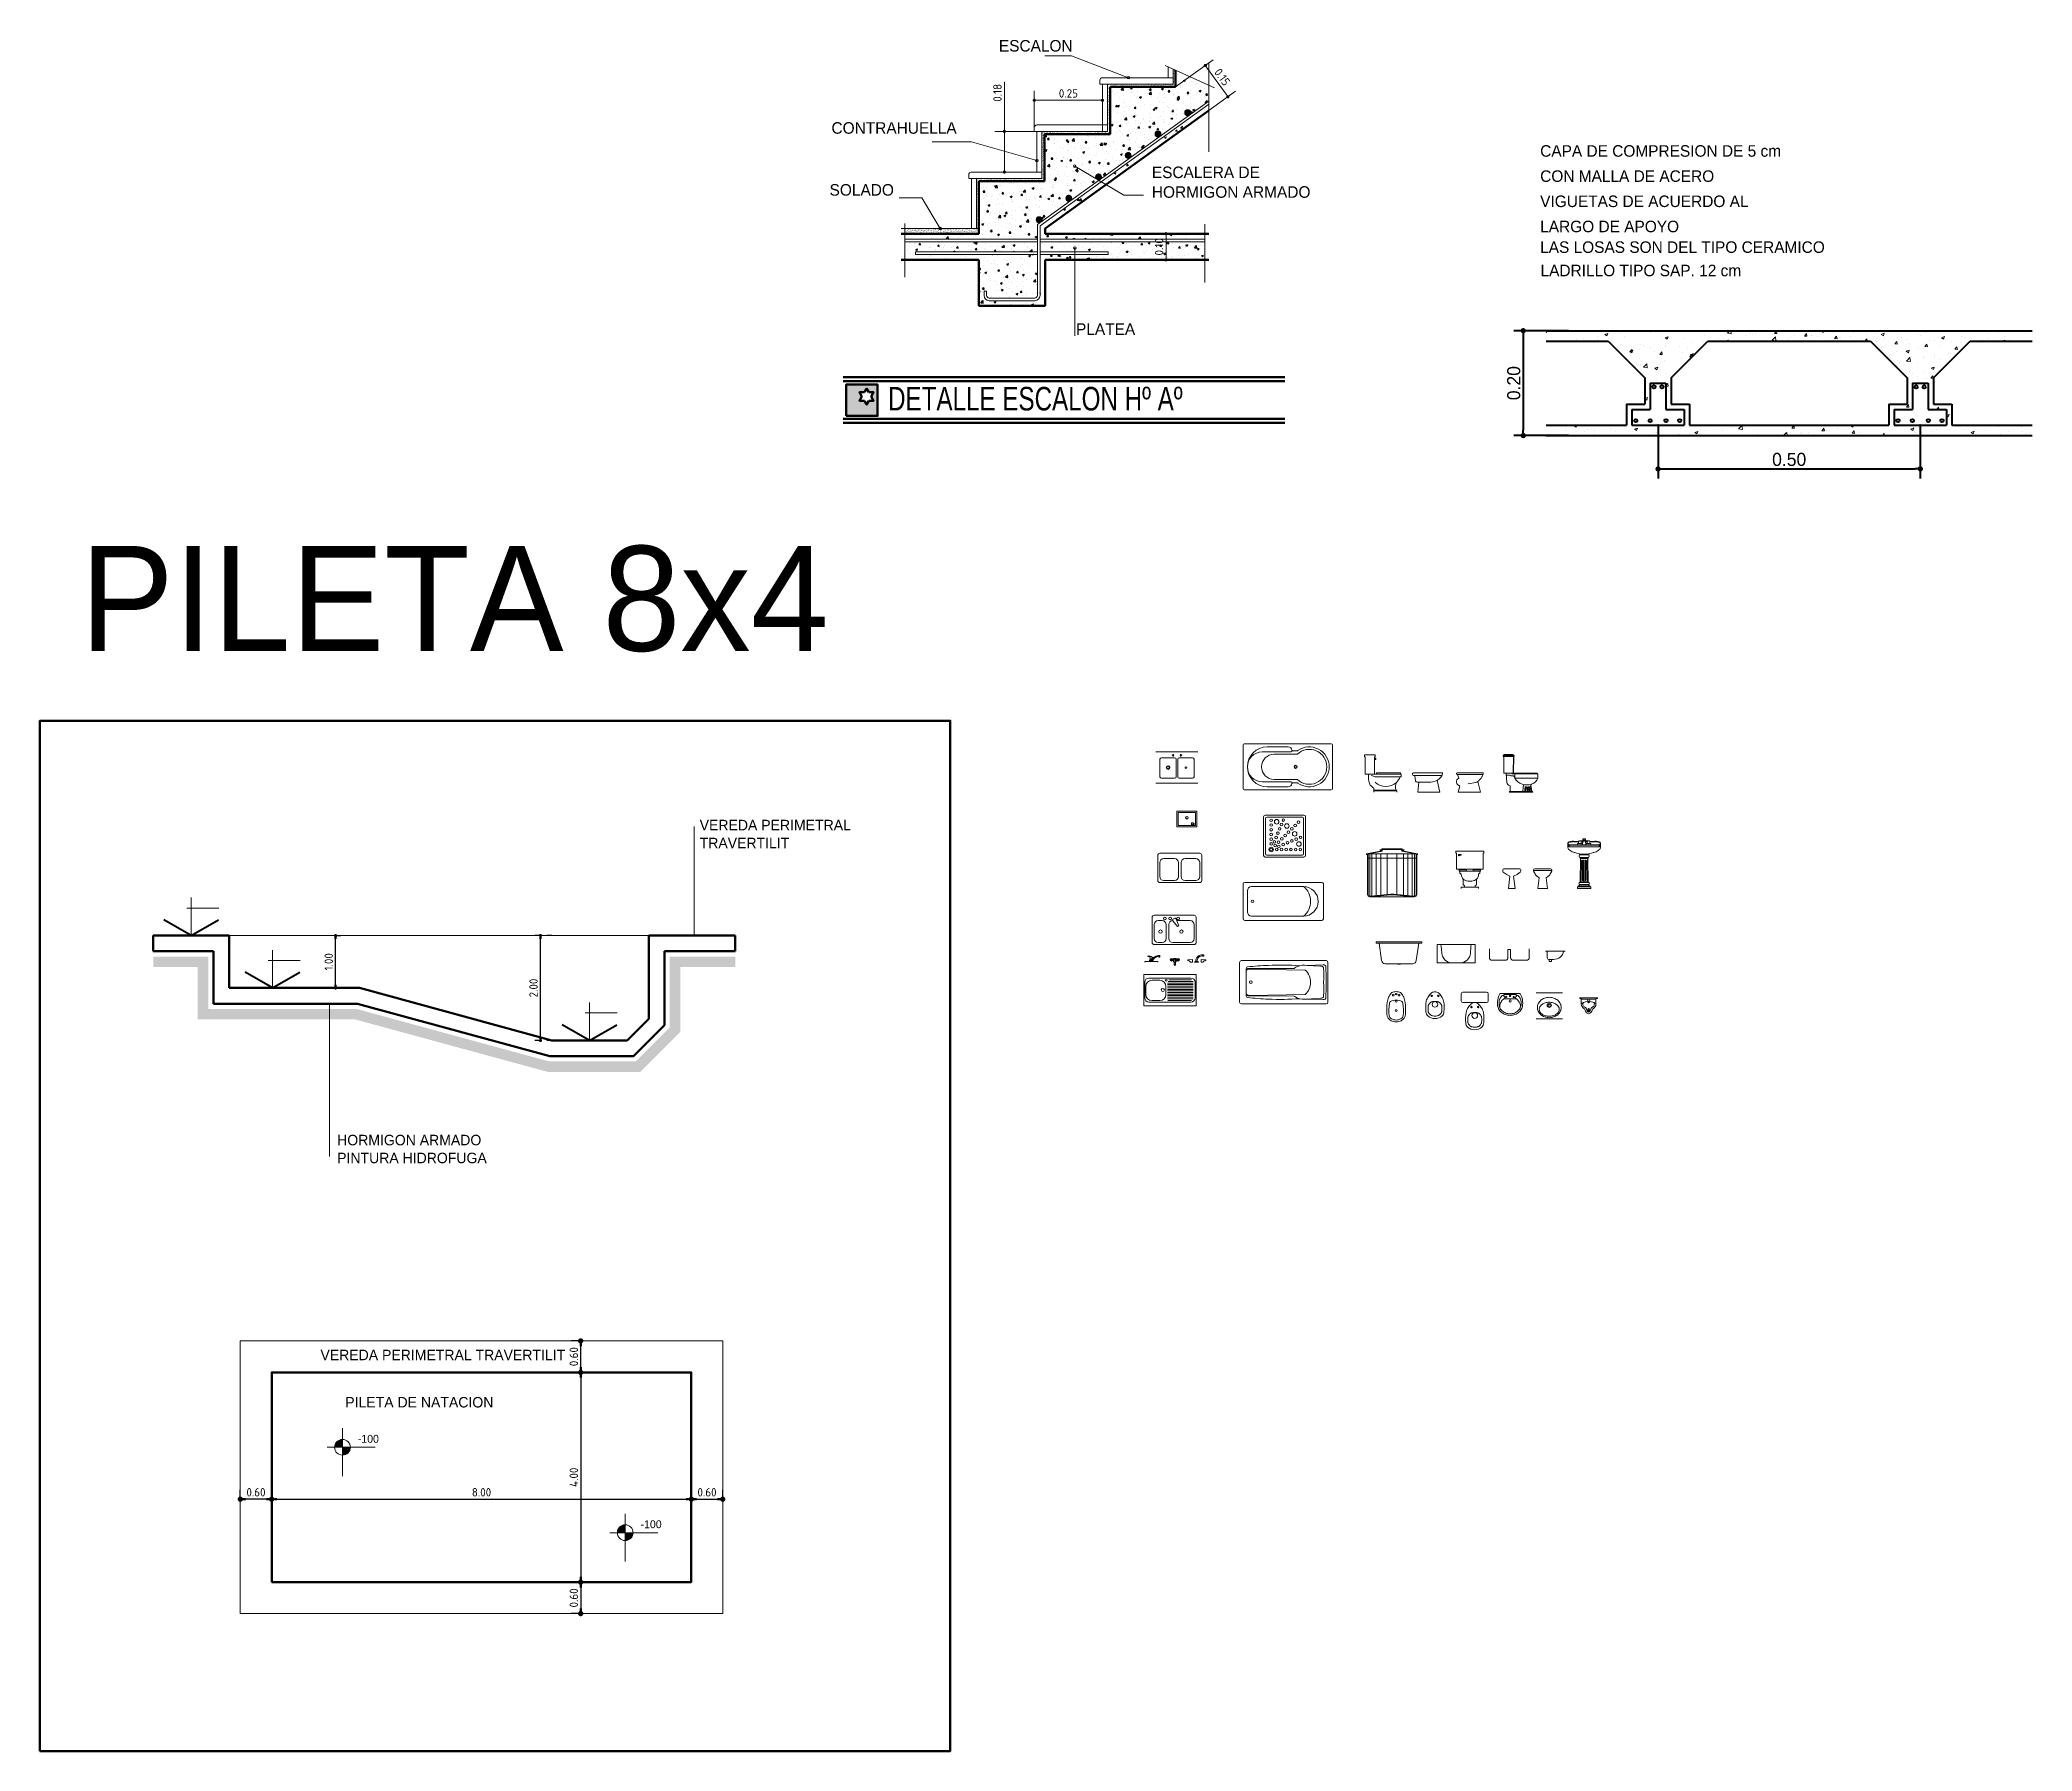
# Model space of a CAD drawing. Extents: x 233 to 569, y -241 to -74.
# Drawn here: x 523.84 to 561.83, y -194.84 to -162.21 of the extents above; entities that cross this region are included whole.
import ezdxf

# ---------------------------------------------------------------- set-up
doc = ezdxf.new("R2010")
doc.units = 0
doc.header["$MEASUREMENT"] = 0
doc.linetypes.add('DOT2', pattern=[0.125, 0, -0.125])
doc.linetypes.add('HIDDEN', pattern=[0.375, 0.25, -0.125])
doc.layers.get('0').update_dxf_attribs({"linetype": 'CONTINUOUS', "lineweight": 50})
doc.layers.get('DEFPOINTS').update_dxf_attribs({"linetype": 'CONTINUOUS'})
for name, color, linetype, lineweight in [('AUXILIAR', 8, 'CONTINUOUS', 9), ('COTAS', 1, 'CONTINUOUS', 9), ('GRAFISMOS', 8, 'CONTINUOUS', 13), ('LINEAS', 2, 'CONTINUOUS', 20), ('MARCOS', 4, 'CONTINUOUS', 80), ('TECHOS', 3, 'CONTINUOUS', 40), ('TEXTOGREEN', 3, 'CONTINUOUS', 40)]:
    doc.layers.add(name, color=color, linetype=linetype, lineweight=lineweight)
doc.layers.add('HATCH1', color=74, linetype='CONTINUOUS')
doc.styles.add('ARIAL', font='')
doc.styles.add('AVANT', font='bahnschrift.ttf')
doc.styles.add('CENTURY', font='bahnschrift.ttf')
doc.styles.add('KABEL', font='bahnschrift.ttf')
doc.styles.add('SWISS', font='bahnschrift.ttf')
doc.styles.add('TEMPUS', font='GILC____.TTF')
doc.styles.get('ARIAL').set_extended_font_data('DIN')
doc.dimstyles.new('DAVID', dxfattribs={"dimscale": 0, "dimtxt": 0.16, "dimasz": 0.1, "dimexe": 0.18, "dimexo": 0, "dimgap": 0.05, "dimtad": 1, "dimzin": 0, "dimdsep": 46, "dimtxsty": 'ARIAL', "dimblk1": 'DOT', "dimblk2": 'DOT', "dimsah": 1, "dimcen": 0.09, "dimclrd": 1, "dimclre": 1, "dimclrt": 3, "dimadec": 0, "dimazin": 0, "dimtfac": 1, "dimtofl": 0, "dimtmove": 0, "dimatfit": 3, "dimldrblk": 'DOT', "dimfxl": 1, "dimtolj": 1, "dimtzin": 0, "dimarcsym": 0})
doc.dimstyles.new('PLANTA', dxfattribs={"dimscale": 0, "dimtxt": 0.16, "dimasz": 0.06, "dimexe": 0.18, "dimexo": 0, "dimgap": 0.05, "dimtad": 1, "dimzin": 0, "dimdsep": 46, "dimtxsty": 'ARIAL', "dimblk1": 'DOT', "dimblk2": 'DOT', "dimsah": 1, "dimcen": 0.09, "dimclrd": 1, "dimclre": 1, "dimclrt": 3, "dimadec": 0, "dimazin": 0, "dimtfac": 1, "dimtofl": 0, "dimtmove": 0, "dimatfit": 3, "dimldrblk": 'DOT', "dimfxl": 0.18, "dimtolj": 1, "dimtzin": 0, "dimarcsym": 0})

msp = doc.modelspace()

# ---------------------------------------------------------------- texts
for s, height, style, p in [('DETALLE ESCALON Hº Aº', 0.45, 'TEMPUS', (540.0178, -169.2733)), ('PILETA 8x4', 2, 'CENTURY', (524.6139, -173.8565)), ('-100', 0.15, 'CENTURY', (529.9083, -188.9559)), ('-100', 0.15, 'CENTURY', (535.2995, -190.5846))]:
    msp.add_text(s, height=height, dxfattribs=dict(style=style)).set_placement(p)
at = {"layer": 'AUXILIAR', "color": 3, "char_height": 0.16, "attachment_point": 5, "style": 'ARIAL'}
for s, insert, rotation in [('\\A1;0.15', (546.3902, -162.9164), 305.75389), ('\\A1;0.18', (542.1041, -163.2162), 90), ('\\A1;0.10', (545.1861, -166.1528), 90)]:
    msp.add_mtext(s, dxfattribs=dict(at, insert=insert, rotation=rotation))
at = {"layer": 'AUXILIAR', "color": 3, "insert": (543.4565, -163.2276), "char_height": 0.16, "attachment_point": 5, "style": 'ARIAL'}
msp.add_mtext('\\A1;0.25', dxfattribs=at)
at = {"layer": 'TEXTOGREEN'}
for s, height, style, p in [('ESCALERA DE', 0.22, 'SWISS', (545.0477, -164.8424)), ('SOLADO', 0.22, 'SWISS', (538.9031, -165.1773)), ('HORMIGON ARMADO', 0.22, 'SWISS', (545.0477, -165.2179)), ('PLATEA', 0.22, 'SWISS', (543.6018, -167.8312)), ('VEREDA PERIMETRAL', 0.2, 'CENTURY', (536.4259, -177.2784)), ('TRAVERTILIT', 0.2, 'CENTURY', (536.4259, -177.6198)), ('HORMIGON ARMADO', 0.2, 'CENTURY', (529.5135, -183.2842)), ('PINTURA HIDROFUGA', 0.2, 'CENTURY', (529.5135, -183.6256)), ('VEREDA PERIMETRAL TRAVERTILIT', 0.2, 'KABEL', (529.1951, -187.382)), ('PILETA DE NATACION', 0.2, 'KABEL', (529.6688, -188.2834))]:
    msp.add_text(s, height=height, dxfattribs=dict(at, style=style)).set_placement(p)
at = {"layer": 'TEXTOGREEN', "style": 'SWISS', "flags": 4}
for tag, p, s in [('ESCALON', (542.1313, -162.4297), 'ESCALON DE MADERA'), ('CONTRAHUELLA', (538.9393, -163.9967), 'CONTRAHUELLA DE MADERA')]:
    msp.add_attdef(tag, p, s, height=0.22, dxfattribs=at)

# ---------------------------------------------------------------- blocks, each defined once
blk = doc.blocks.new('_DOT')
at = {"color": 0, "linetype": 'ByBlock'}
blk.add_line((-0.5, 0), (-1, 0), dxfattribs=at)
at = {"color": 0, "linetype": 'ByBlock', "const_width": 0.5}
blk.add_lwpolyline([(-0.25, 0, 1), (0.25, 0, 1)], format="xyb", close=True, dxfattribs=at)
blk = doc.blocks.new('*D154')
at = {"color": 1, "lineweight": -2, "transparency": 16777216}
for p, q in [((528.266, -190.032), (528.266, -189.852)), ((536.266, -190.032), (536.266, -189.852)), ((528.366, -190.032), (536.166, -190.032))]:
    blk.add_line(p, q, dxfattribs=at)
at = {"layer": 'DEFPOINTS', "color": 0, "transparency": 16777216}
for p in [(528.266, -190.032), (536.266, -190.032), (536.266, -190.032)]:
    blk.add_point(p, dxfattribs=at)
at = {"color": 1, "lineweight": -2, "transparency": 16777216, "xscale": 0.1, "yscale": 0.1, "zscale": 0.1, "rotation": 180}
blk.add_blockref('_DOT', (528.266, -190.032), dxfattribs=at)
at = {"color": 1, "lineweight": -2, "transparency": 16777216, "xscale": 0.1, "yscale": 0.1, "zscale": 0.1}
blk.add_blockref('_DOT', (536.266, -190.032), dxfattribs=at)
at = {"color": 3, "transparency": 16777216, "insert": (532.266, -189.9), "char_height": 0.16, "attachment_point": 5, "style": 'ARIAL'}
blk.add_mtext('\\A1;8.00', dxfattribs=at)
blk = doc.blocks.new('*D155')
at = {"color": 1, "lineweight": -2, "transparency": 16777216}
for p, q in [((536.266, -190.032), (536.266, -189.852)), ((536.866, -190.032), (536.866, -189.852)), ((536.366, -190.032), (536.766, -190.032))]:
    blk.add_line(p, q, dxfattribs=at)
at = {"layer": 'DEFPOINTS', "color": 0, "transparency": 16777216}
for p in [(536.266, -190.032), (536.866, -190.032), (536.866, -190.032)]:
    blk.add_point(p, dxfattribs=at)
at = {"color": 1, "lineweight": -2, "transparency": 16777216, "xscale": 0.1, "yscale": 0.1, "zscale": 0.1, "rotation": 180}
blk.add_blockref('_DOT', (536.266, -190.032), dxfattribs=at)
at = {"color": 1, "lineweight": -2, "transparency": 16777216, "xscale": 0.1, "yscale": 0.1, "zscale": 0.1}
blk.add_blockref('_DOT', (536.866, -190.032), dxfattribs=at)
at = {"color": 3, "transparency": 16777216, "insert": (536.566, -189.9), "char_height": 0.16, "attachment_point": 5, "style": 'ARIAL'}
blk.add_mtext('\\A1;0.60', dxfattribs=at)
blk = doc.blocks.new('*D156')
at = {"color": 1, "lineweight": -2, "transparency": 16777216}
for p, q in [((527.666, -190.032), (527.666, -189.852)), ((528.266, -190.032), (528.266, -189.852)), ((528.166, -190.032), (527.766, -190.032))]:
    blk.add_line(p, q, dxfattribs=at)
at = {"layer": 'DEFPOINTS', "color": 0, "transparency": 16777216}
for p in [(527.666, -190.032), (527.666, -190.032), (528.266, -190.032)]:
    blk.add_point(p, dxfattribs=at)
at = {"color": 1, "lineweight": -2, "transparency": 16777216, "xscale": 0.1, "yscale": 0.1, "zscale": 0.1, "rotation": 180}
blk.add_blockref('_DOT', (527.666, -190.032), dxfattribs=at)
at = {"color": 1, "lineweight": -2, "transparency": 16777216, "xscale": 0.1, "yscale": 0.1, "zscale": 0.1}
blk.add_blockref('_DOT', (528.266, -190.032), dxfattribs=at)
at = {"color": 3, "transparency": 16777216, "insert": (527.966, -189.9), "char_height": 0.16, "attachment_point": 5, "style": 'ARIAL'}
blk.add_mtext('\\A1;0.60', dxfattribs=at)
blk = doc.blocks.new('*D157')
at = {"color": 1, "lineweight": -2, "transparency": 16777216}
for p, q in [((534.157, -187.614), (533.977, -187.614)), ((534.157, -187.714), (534.157, -191.514)), ((534.157, -191.614), (533.977, -191.614))]:
    blk.add_line(p, q, dxfattribs=at)
at = {"layer": 'DEFPOINTS', "color": 0, "transparency": 16777216}
for p in [(534.157, -187.614), (534.157, -191.614), (534.157, -191.614)]:
    blk.add_point(p, dxfattribs=at)
at = {"color": 1, "lineweight": -2, "transparency": 16777216, "xscale": 0.1, "yscale": 0.1, "zscale": 0.1}
for p, rotation in [((534.157, -187.614), 90), ((534.157, -191.614), 270)]:
    blk.add_blockref('_DOT', p, dxfattribs=dict(at, rotation=rotation))
at = {"color": 3, "transparency": 16777216, "insert": (534.026, -189.614), "char_height": 0.16, "attachment_point": 5, "rotation": 90, "style": 'ARIAL'}
blk.add_mtext('\\A1;4.00', dxfattribs=at)
blk = doc.blocks.new('*D158')
at = {"color": 1, "lineweight": -2, "transparency": 16777216}
for p, q in [((534.157, -187.014), (533.977, -187.014)), ((534.157, -187.514), (534.157, -187.114)), ((534.157, -187.614), (533.977, -187.614))]:
    blk.add_line(p, q, dxfattribs=at)
at = {"layer": 'DEFPOINTS', "color": 0, "transparency": 16777216}
for p in [(534.157, -187.014), (534.157, -187.014), (534.157, -187.614)]:
    blk.add_point(p, dxfattribs=at)
at = {"color": 1, "lineweight": -2, "transparency": 16777216, "xscale": 0.1, "yscale": 0.1, "zscale": 0.1}
for p, rotation in [((534.157, -187.014), 90), ((534.157, -187.614), 270)]:
    blk.add_blockref('_DOT', p, dxfattribs=dict(at, rotation=rotation))
at = {"color": 3, "transparency": 16777216, "insert": (534.026, -187.314), "char_height": 0.16, "attachment_point": 5, "rotation": 90, "style": 'ARIAL'}
blk.add_mtext('\\A1;0.60', dxfattribs=at)
blk = doc.blocks.new('*D159')
at = {"color": 1, "lineweight": -2, "transparency": 16777216}
for p, q in [((534.157, -191.614), (533.977, -191.614)), ((534.157, -191.714), (534.157, -192.114)), ((534.157, -192.214), (533.977, -192.214))]:
    blk.add_line(p, q, dxfattribs=at)
at = {"layer": 'DEFPOINTS', "color": 0, "transparency": 16777216}
for p in [(534.157, -191.614), (534.157, -192.214), (534.157, -192.214)]:
    blk.add_point(p, dxfattribs=at)
at = {"color": 1, "lineweight": -2, "transparency": 16777216, "xscale": 0.1, "yscale": 0.1, "zscale": 0.1}
for p, rotation in [((534.157, -191.614), 90), ((534.157, -192.214), 270)]:
    blk.add_blockref('_DOT', p, dxfattribs=dict(at, rotation=rotation))
at = {"color": 3, "transparency": 16777216, "insert": (534.026, -191.914), "char_height": 0.16, "attachment_point": 5, "rotation": 90, "style": 'ARIAL'}
blk.add_mtext('\\A1;0.60', dxfattribs=at)
blk = doc.blocks.new('*D160')
at = {"color": 1, "linetype": 'DOT2', "lineweight": -2, "transparency": 16777216}
for p, q in [((529.484, -179.285), (529.664, -179.285)), ((529.484, -180.285), (529.664, -180.285))]:
    blk.add_line(p, q, dxfattribs=at)
at = {"color": 1, "lineweight": -2, "transparency": 16777216}
blk.add_line((529.484, -180.225), (529.484, -179.345), dxfattribs=at)
at = {"layer": 'DEFPOINTS', "color": 0, "transparency": 16777216}
for p in [(529.484, -179.285), (529.484, -179.285), (529.484, -180.285)]:
    blk.add_point(p, dxfattribs=at)
at = {"color": 1, "lineweight": -2, "transparency": 16777216, "xscale": 0.06, "yscale": 0.06, "zscale": 0.06}
for p, rotation in [((529.484, -179.285), 90), ((529.484, -180.285), 270)]:
    blk.add_blockref('_DOT', p, dxfattribs=dict(at, rotation=rotation))
at = {"color": 3, "transparency": 16777216, "insert": (529.352, -179.785), "char_height": 0.16, "attachment_point": 5, "rotation": 90, "style": 'ARIAL'}
blk.add_mtext('\\A1;1.00', dxfattribs=at)
blk = doc.blocks.new('*D161')
at = {"color": 1, "linetype": 'DOT2', "lineweight": -2, "transparency": 16777216}
for p, q in [((533.609, -179.285), (533.21, -179.285)), ((533.609, -181.285), (533.21, -181.285))]:
    blk.add_line(p, q, dxfattribs=at)
at = {"color": 1, "lineweight": -2, "transparency": 16777216}
blk.add_line((533.39, -181.225), (533.39, -179.345), dxfattribs=at)
at = {"layer": 'DEFPOINTS', "color": 0, "transparency": 16777216}
for p in [(533.39, -179.285), (533.609, -179.285), (533.609, -181.285)]:
    blk.add_point(p, dxfattribs=at)
at = {"color": 1, "lineweight": -2, "transparency": 16777216, "xscale": 0.06, "yscale": 0.06, "zscale": 0.06}
for p, rotation in [((533.39, -179.285), 90), ((533.39, -181.285), 270)]:
    blk.add_blockref('_DOT', p, dxfattribs=dict(at, rotation=rotation))
at = {"color": 3, "transparency": 16777216, "insert": (533.258, -180.285), "char_height": 0.16, "attachment_point": 5, "rotation": 90, "style": 'ARIAL'}
blk.add_mtext('\\A1;2.00', dxfattribs=at)
blk = doc.blocks.new('*D59')
at = {"layer": 'DEFPOINTS', "color": 0, "transparency": 16777216}
for p in [(66.426, 101.503), (65.56, 99.503), (66.426, 99.503)]:
    blk.add_point(p, dxfattribs=at)
at = {"layer": 'TEXTOGREEN', "color": 1, "lineweight": -2, "transparency": 16777216}
for p, q in [((66.426, 101.503), (65.38, 101.503)), ((65.56, 101.403), (65.56, 99.603)), ((66.426, 99.503), (65.38, 99.503))]:
    blk.add_line(p, q, dxfattribs=at)
at = {"layer": 'TEXTOGREEN', "color": 1, "lineweight": -2, "transparency": 16777216, "xscale": 0.1, "yscale": 0.1, "zscale": 0.1}
for p, rotation in [((65.56, 101.503), 90), ((65.56, 99.503), 270)]:
    blk.add_blockref('_DOT', p, dxfattribs=dict(at, rotation=rotation))
at = {"layer": 'TEXTOGREEN', "color": 3, "transparency": 16777216, "insert": (65.38, 100.503), "char_height": 0.25, "attachment_point": 5, "rotation": 90, "style": 'AVANT'}
blk.add_mtext('\\A1;0.20', dxfattribs=at)
blk = doc.blocks.new('*D58')
at = {"layer": 'DEFPOINTS', "color": 0, "transparency": 16777216}
for p in [(68.131, 99.703), (73.131, 99.703), (73.131, 98.867)]:
    blk.add_point(p, dxfattribs=at)
at = {"layer": 'TEXTOGREEN', "color": 1, "lineweight": -2, "transparency": 16777216}
for p, q in [((68.131, 99.703), (68.131, 98.687)), ((73.131, 99.703), (73.131, 98.687)), ((68.231, 98.867), (73.031, 98.867))]:
    blk.add_line(p, q, dxfattribs=at)
at = {"layer": 'TEXTOGREEN', "color": 1, "lineweight": -2, "transparency": 16777216, "xscale": 0.1, "yscale": 0.1, "zscale": 0.1, "rotation": 180}
blk.add_blockref('_DOT', (68.131, 98.867), dxfattribs=at)
at = {"layer": 'TEXTOGREEN', "color": 1, "lineweight": -2, "transparency": 16777216, "xscale": 0.1, "yscale": 0.1, "zscale": 0.1}
blk.add_blockref('_DOT', (73.131, 98.867), dxfattribs=at)
at = {"layer": 'TEXTOGREEN', "color": 3, "transparency": 16777216, "insert": (70.631, 99.047), "char_height": 0.25, "attachment_point": 5, "style": 'AVANT'}
blk.add_mtext('\\A1;0.50', dxfattribs=at)
blk = doc.blocks.new('LOSACERAMICA')
at = {"layer": 'AUXILIAR'}
for p, q in [((1.094, -3.661), (1.104, -3.668)), ((1.104, -3.668), (1.116, -3.633)), ((1.8, -3.783), (1.8, -3.783)), ((2.081, -3.741), (2.081, -3.741)), ((2.214, -3.705), (2.27, -3.683)), ((2.214, -3.705), (2.254, -3.732)), ((2.254, -3.732), (2.27, -3.683)), ((2.267, -3.703), (2.267, -3.703)), ((2.278, -3.774), (2.278, -3.774)), ((2.492, -3.685), (2.492, -3.685)), ((2.581, -3.734), (2.581, -3.734)), ((2.896, -3.633), (2.896, -3.633)), ((3.087, -3.667), (3.087, -3.667)), ((3.287, -3.641), (3.287, -3.641)), ((3.363, -3.769), (3.419, -3.747)), ((3.363, -3.769), (3.403, -3.796)), ((3.403, -3.796), (3.42, -3.748)), ((3.712, -3.783), (3.712, -3.783)), ((4.116, -3.732), (4.116, -3.732)), ((4.128, -3.646), (4.128, -3.646)), ((4.388, -3.784), (4.388, -3.784)), ((4.532, -3.672), (4.532, -3.672)), ((4.553, -3.681), (4.6, -3.633)), ((4.553, -3.681), (4.624, -3.692)), ((4.555, -3.664), (4.555, -3.664)), ((4.567, -3.78), (4.567, -3.78)), ((4.624, -3.692), (4.617, -3.633)), ((4.874, -3.633), (4.874, -3.633)), ((4.874, -3.633), (4.922, -3.637)), ((4.893, -3.717), (4.893, -3.717)), ((4.922, -3.637), (4.921, -3.633)), ((4.982, -3.682), (4.982, -3.682)), ((5.033, -3.7), (5.033, -3.7)), ((5.093, -3.691), (5.093, -3.691)), ((5.396, -3.651), (5.396, -3.651)), ((5.407, -3.814), (5.469, -3.749)), ((5.409, -3.7), (5.409, -3.7)), ((5.448, -3.683), (5.486, -3.637)), ((5.448, -3.683), (5.496, -3.688)), ((5.478, -3.825), (5.469, -3.749)), ((5.496, -3.688), (5.486, -3.637)), ((5.691, -3.795), (5.691, -3.795)), ((5.752, -3.771), (5.752, -3.771)), ((5.836, -3.718), (5.836, -3.718)), ((6.022, -3.734), (6.06, -3.688)), ((6.022, -3.734), (6.069, -3.738)), ((6.069, -3.738), (6.06, -3.688)), ((6.158, -3.715), (6.158, -3.715)), ((6.163, -3.715), (6.163, -3.715)), ((6.263, -3.736), (6.263, -3.736)), ((6.335, -3.639), (6.352, -3.633)), ((6.335, -3.639), (6.375, -3.666)), ((6.375, -3.666), (6.386, -3.633)), ((6.522, -3.646), (6.522, -3.646)), ((6.567, -3.663), (6.567, -3.663)), ((6.595, -3.784), (6.634, -3.738)), ((6.595, -3.784), (6.643, -3.788)), ((6.625, -3.635), (6.625, -3.635)), ((6.643, -3.788), (6.634, -3.738)), ((6.69, -3.754), (6.69, -3.754)), ((6.7, -3.767), (6.7, -3.767)), ((6.9, -3.741), (6.9, -3.741)), ((6.949, -3.664), (6.949, -3.664)), ((7.117, -3.772), (7.117, -3.772)), ((7.17, -3.833), (7.208, -3.788)), ((7.203, -3.701), (7.203, -3.701)), ((7.216, -3.833), (7.208, -3.788)), ((7.376, -3.682), (7.376, -3.682)), ((7.485, -3.703), (7.541, -3.682)), ((7.485, -3.703), (7.525, -3.73)), ((7.525, -3.73), (7.541, -3.682)), ((7.545, -3.79), (7.545, -3.79)), ((7.708, -3.634), (7.708, -3.634)), ((7.788, -3.762), (7.788, -3.762)), ((7.803, -3.7), (7.803, -3.7)), ((7.863, -3.755), (7.863, -3.755)), ((8.203, -3.702), (8.203, -3.702)), ((8.23, -3.719), (8.23, -3.719)), ((8.33, -3.675), (8.33, -3.675)), ((8.614, -3.646), (8.614, -3.646)), ((8.634, -3.767), (8.69, -3.746)), ((8.634, -3.767), (8.674, -3.794)), ((8.657, -3.737), (8.657, -3.737)), ((8.674, -3.794), (8.691, -3.746)), ((8.707, -3.791), (8.707, -3.791)), ((9.01, -3.751), (9.01, -3.751)), ((9.084, -3.755), (9.084, -3.755)), ((9.511, -3.773), (9.511, -3.773)), ((9.515, -3.684), (9.515, -3.684)), ((9.715, -3.658), (9.715, -3.658)), ((9.835, -3.745), (9.835, -3.745)), ((9.938, -3.791), (9.938, -3.791)), ((10.239, -3.693), (10.239, -3.693)), ((1.665, -3.801), (1.665, -3.801)), ((2.078, -3.8), (2.078, -3.8)), ((2.482, -3.951), (2.482, -3.951)), ((2.519, -3.891), (2.519, -3.891)), ((2.69, -4.034), (2.728, -3.988)), ((2.69, -4.034), (2.738, -4.038)), ((2.691, -4.027), (2.747, -4.005)), ((2.691, -4.027), (2.731, -4.054)), ((2.7, -4.1), (2.7, -4.1)), ((2.738, -4.038), (2.728, -3.988)), ((2.731, -4.054), (2.747, -4.006)), ((2.876, -3.983), (2.876, -3.983)), ((2.876, -4.166), (2.876, -4.166)), ((2.886, -3.9), (2.886, -3.9)), ((2.946, -3.909), (2.946, -3.909)), ((3.076, -3.956), (3.076, -3.956)), ((3.167, -4.02), (3.167, -4.02)), ((3.264, -4.084), (3.302, -4.038)), ((3.264, -4.084), (3.311, -4.088)), ((3.292, -4.106), (3.292, -4.106)), ((3.302, -3.84), (3.302, -3.84)), ((3.311, -4.089), (3.302, -4.038)), ((3.373, -3.927), (3.373, -3.927)), ((3.379, -3.917), (3.379, -3.917)), ((3.634, -3.94), (3.634, -3.94)), ((3.674, -4.166), (3.674, -4.166)), ((3.703, -4.05), (3.703, -4.05)), ((3.8, -3.945), (3.8, -3.945)), ((3.825, -4.116), (3.825, -4.116)), ((3.837, -4.135), (3.876, -4.089)), ((3.837, -4.135), (3.875, -4.138)), ((3.841, -4.091), (3.897, -4.07)), ((3.841, -4.091), (3.881, -4.118)), ((3.884, -4.129), (3.876, -4.089)), ((3.881, -4.118), (3.897, -4.07)), ((3.885, -3.85), (3.885, -3.85)), ((4.085, -3.824), (4.085, -3.824)), ((4.1, -3.86), (4.1, -3.86)), ((4.514, -3.833), (4.569, -3.812)), ((4.562, -3.833), (4.569, -3.812)), ((5.337, -3.831), (5.337, -3.831)), ((5.407, -3.814), (5.478, -3.825)), ((7.384, -3.813), (7.384, -3.813)), ((7.397, -3.835), (7.397, -3.835)), ((7.498, -3.95), (7.498, -3.95)), ((7.644, -4.107), (7.644, -4.107)), ((7.698, -3.924), (7.698, -3.924)), ((7.743, -3.884), (7.782, -3.838)), ((7.743, -3.884), (7.791, -3.888)), ((7.778, -4.028), (7.778, -4.028)), ((7.791, -3.888), (7.782, -3.838)), ((7.962, -4.025), (8.018, -4.004)), ((7.962, -4.025), (8.002, -4.052)), ((7.968, -4.211), (8.031, -4.146)), ((7.972, -3.808), (7.972, -3.808)), ((8.001, -3.884), (8.001, -3.884)), ((8.002, -4.052), (8.018, -4.004)), ((8.04, -4.222), (8.031, -4.146)), ((8.071, -4.125), (8.071, -4.125)), ((8.194, -3.969), (8.194, -3.969)), ((8.296, -4.133), (8.296, -4.133)), ((8.297, -4.152), (8.297, -4.152)), ((8.317, -3.934), (8.355, -3.888)), ((8.317, -3.934), (8.365, -3.939)), ((8.365, -3.939), (8.355, -3.888)), ((8.399, -3.826), (8.399, -3.826)), ((8.496, -4.106), (8.496, -4.106)), ((8.498, -4.143), (8.498, -4.143)), ((8.506, -3.817), (8.506, -3.817)), ((8.595, -4.179), (8.595, -4.179)), ((8.604, -3.912), (8.604, -3.912)), ((8.763, -4.072), (8.763, -4.072)), ((8.799, -4.066), (8.799, -4.066)), ((8.826, -3.844), (8.826, -3.844)), ((8.891, -3.985), (8.929, -3.939)), ((8.891, -3.985), (8.938, -3.989)), ((8.939, -3.989), (8.929, -3.939)), ((9.009, -3.861), (9.009, -3.861)), ((9.424, -3.801), (9.424, -3.801)), ((9.784, -3.831), (9.84, -3.81)), ((9.784, -3.831), (9.786, -3.833)), ((9.833, -3.833), (9.84, -3.81)), ((10.163, -3.832), (10.163, -3.832)), ((2.79, -4.317), (2.79, -4.317)), ((2.866, -4.272), (2.866, -4.272)), ((2.892, -4.276), (2.892, -4.276)), ((2.952, -4.328), (3.014, -4.263)), ((2.952, -4.328), (3.023, -4.339)), ((2.959, -4.425), (2.959, -4.425)), ((3.023, -4.339), (3.014, -4.263)), ((3.169, -4.232), (3.169, -4.232)), ((3.169, -4.349), (3.225, -4.328)), ((3.169, -4.349), (3.209, -4.376)), ((3.198, -4.556), (3.198, -4.556)), ((3.209, -4.376), (3.225, -4.328)), ((3.217, -4.335), (3.217, -4.335)), ((3.282, -4.372), (3.282, -4.372)), ((3.359, -4.196), (3.359, -4.196)), ((3.386, -4.443), (3.386, -4.443)), ((3.464, -4.481), (3.464, -4.481)), ((3.644, -4.354), (3.644, -4.354)), ((3.693, -4.316), (3.693, -4.316)), ((7.768, -4.295), (7.768, -4.295)), ((7.791, -4.199), (7.791, -4.199)), ((7.83, -4.232), (7.83, -4.232)), ((7.89, -4.443), (7.893, -4.44)), ((7.894, -4.446), (7.893, -4.44)), ((7.968, -4.211), (8.04, -4.222)), ((8.022, -4.408), (8.022, -4.408)), ((8.085, -4.448), (8.085, -4.448)), ((8.174, -4.501), (8.174, -4.501)), ((8.184, -4.235), (8.184, -4.235)), ((8.286, -4.422), (8.286, -4.422)), ((8.342, -4.552), (8.342, -4.552)), ((8.428, -4.536), (8.466, -4.49)), ((8.428, -4.536), (8.476, -4.54)), ((8.44, -4.347), (8.496, -4.326)), ((8.44, -4.347), (8.48, -4.374)), ((8.476, -4.54), (8.466, -4.49)), ((8.48, -4.374), (8.496, -4.326)), ((8.488, -4.328), (8.488, -4.328)), ((8.589, -4.382), (8.589, -4.382)), ((2.98, -4.927), (3.03, -4.908)), ((2.98, -4.933), (3.014, -4.956)), ((3.014, -4.956), (3.03, -4.908)), ((3.058, -4.742), (3.058, -4.742)), ((3.38, -4.679), (3.413, -4.64)), ((3.38, -4.687), (3.422, -4.69)), ((3.422, -4.69), (3.413, -4.64)), ((3.454, -4.77), (3.454, -4.77)), ((8.075, -4.737), (8.075, -4.737)), ((8.327, -4.688), (8.327, -4.688)), ((2.644, -5.24), (2.644, -5.24)), ((2.698, -5.113), (2.698, -5.113)), ((3.043, -5.112), (3.043, -5.112)), ((3.546, -5.046), (3.546, -5.046)), ((3.664, -5.115), (3.664, -5.115)), ((3.757, -5.187), (3.757, -5.187)), ((3.823, -5.129), (3.823, -5.129)), ((7.664, -5.079), (7.664, -5.079)), ((7.739, -5.094), (7.739, -5.094)), ((7.865, -5.053), (7.865, -5.053)), ((7.965, -5.088), (8.004, -5.042)), ((7.965, -5.088), (8.013, -5.092)), ((8.013, -5.092), (8.004, -5.042)), ((8.074, -5.123), (8.08, -5.116)), ((8.074, -5.123), (8.08, -5.124)), ((8.543, -5.133), (8.577, -5.092)), ((8.585, -5.133), (8.577, -5.092)), ((8.73, -5.247), (8.779, -5.228)), ((8.73, -5.255), (8.762, -5.276)), ((8.761, -5.085), (8.761, -5.085)), ((8.763, -5.276), (8.779, -5.228)), ((1.203, -5.45), (1.203, -5.45)), ((1.319, -5.627), (1.319, -5.627)), ((1.462, -5.503), (1.462, -5.503)), ((1.49, -5.529), (1.49, -5.529)), ((1.63, -5.445), (1.663, -5.433)), ((1.63, -5.445), (1.67, -5.472)), ((1.67, -5.472), (1.683, -5.433)), ((1.824, -5.56), (1.824, -5.56)), ((1.889, -5.521), (1.889, -5.521)), ((1.957, -5.449), (1.957, -5.449)), ((2.013, -5.605), (2.013, -5.605)), ((2.024, -5.534), (2.024, -5.534)), ((2.316, -5.54), (2.316, -5.54)), ((2.327, -5.494), (2.327, -5.494)), ((2.424, -5.549), (2.424, -5.549)), ((2.743, -5.558), (2.743, -5.558)), ((2.779, -5.509), (2.835, -5.488)), ((2.779, -5.509), (2.819, -5.536)), ((2.819, -5.536), (2.836, -5.488)), ((2.828, -5.498), (2.828, -5.498)), ((3.17, -5.576), (3.17, -5.576)), ((3.195, -5.569), (3.195, -5.569)), ((3.243, -5.438), (3.243, -5.438)), ((3.597, -5.594), (3.597, -5.594)), ((3.63, -5.61), (3.63, -5.61)), ((3.662, -5.489), (3.662, -5.489)), ((3.831, -5.584), (3.831, -5.584)), ((3.929, -5.573), (3.985, -5.552)), ((3.929, -5.573), (3.969, -5.6)), ((3.969, -5.6), (3.985, -5.552)), ((4.024, -5.612), (4.024, -5.612)), ((4.048, -5.596), (4.048, -5.596)), ((4.134, -5.544), (4.134, -5.544)), ((4.451, -5.63), (4.451, -5.63)), ((4.464, -5.536), (4.464, -5.536)), ((4.639, -5.478), (4.639, -5.478)), ((4.765, -5.505), (4.828, -5.44)), ((4.765, -5.505), (4.836, -5.516)), ((4.837, -5.516), (4.828, -5.44)), ((4.839, -5.451), (4.839, -5.451)), ((4.875, -5.48), (4.875, -5.48)), ((5.092, -5.633), (5.135, -5.616)), ((5.129, -5.633), (5.135, -5.616)), ((5.207, -5.438), (5.212, -5.433)), ((5.207, -5.438), (5.255, -5.443)), ((5.255, -5.443), (5.253, -5.433)), ((5.623, -5.633), (5.681, -5.572)), ((5.689, -5.633), (5.682, -5.572)), ((5.781, -5.489), (5.819, -5.443)), ((5.781, -5.489), (5.829, -5.493)), ((5.829, -5.493), (5.819, -5.443)), ((5.94, -5.594), (5.94, -5.594)), ((5.962, -5.566), (5.962, -5.566)), ((6.095, -5.579), (6.095, -5.579)), ((6.355, -5.539), (6.393, -5.493)), ((6.355, -5.539), (6.402, -5.543)), ((6.402, -5.543), (6.393, -5.493)), ((6.428, -5.486), (6.428, -5.486)), ((6.445, -5.528), (6.445, -5.528)), ((6.499, -5.528), (6.499, -5.528)), ((6.646, -5.501), (6.646, -5.501)), ((6.901, -5.444), (6.929, -5.433)), ((6.901, -5.444), (6.941, -5.47)), ((6.915, -5.468), (6.915, -5.468)), ((6.928, -5.589), (6.967, -5.543)), ((6.928, -5.589), (6.976, -5.593)), ((6.941, -5.47), (6.953, -5.433)), ((6.949, -5.461), (6.949, -5.461)), ((6.976, -5.593), (6.967, -5.543)), ((7.086, -5.581), (7.086, -5.581)), ((7.342, -5.439), (7.342, -5.439)), ((7.508, -5.633), (7.541, -5.593)), ((7.548, -5.633), (7.541, -5.593)), ((7.553, -5.501), (7.553, -5.501)), ((7.654, -5.369), (7.654, -5.369)), ((7.72, -5.626), (7.72, -5.626)), ((7.73, -5.36), (7.73, -5.36)), ((7.769, -5.457), (7.769, -5.457)), ((8.05, -5.508), (8.106, -5.486)), ((8.05, -5.508), (8.09, -5.534)), ((8.09, -5.534), (8.107, -5.486)), ((8.135, -5.566), (8.135, -5.566)), ((8.196, -5.475), (8.196, -5.475)), ((8.252, -5.578), (8.252, -5.578)), ((8.452, -5.551), (8.452, -5.551)), ((8.546, -5.51), (8.546, -5.51)), ((8.623, -5.493), (8.623, -5.493)), ((8.755, -5.511), (8.755, -5.511)), ((8.792, -5.621), (8.792, -5.621)), ((8.95, -5.459), (8.95, -5.459)), ((9.05, -5.511), (9.05, -5.511)), ((9.2, -5.572), (9.256, -5.55)), ((9.2, -5.572), (9.24, -5.598)), ((9.24, -5.599), (9.256, -5.55)), ((9.258, -5.541), (9.258, -5.541)), ((9.261, -5.445), (9.261, -5.445)), ((9.477, -5.529), (9.477, -5.529)), ((9.725, -5.461), (9.725, -5.461)), ((9.735, -5.44), (9.735, -5.44)), ((9.767, -5.609), (9.767, -5.609)), ((9.904, -5.547), (9.904, -5.547)), ((10.059, -5.628), (10.059, -5.628)), ((10.162, -5.458), (10.162, -5.458)), ((10.171, -5.558), (10.171, -5.558)), ((10.259, -5.601), (10.259, -5.601)), ((10.331, -5.565), (10.331, -5.565)), ((10.358, -5.633), (10.363, -5.631))]:
    blk.add_line(p, q, dxfattribs=at)
at = {"layer": 'TECHOS'}
for p, q in [((1.094, -3.633), (10.363, -3.633)), ((1.094, -3.833), (2.28, -3.833)), ((2.28, -3.833), (2.98, -4.533)), ((3.48, -4.533), (4.18, -3.833)), ((4.18, -3.833), (7.28, -3.833)), ((7.28, -3.833), (7.98, -4.533)), ((8.48, -4.533), (9.18, -3.833)), ((9.18, -3.833), (10.363, -3.833)), ((2.98, -4.533), (2.98, -5.033)), ((3.48, -4.533), (3.48, -5.033)), ((7.98, -4.533), (7.98, -5.033)), ((8.48, -4.533), (8.48, -5.033)), ((3.08, -4.633), (3.08, -5.133)), ((3.08, -4.633), (3.38, -4.633)), ((3.38, -4.633), (3.38, -5.133)), ((8.08, -4.633), (8.08, -5.133)), ((8.08, -4.633), (8.38, -4.633)), ((8.38, -4.633), (8.38, -5.133)), ((2.63, -5.033), (2.63, -5.433)), ((2.63, -5.033), (2.98, -5.033)), ((2.73, -5.133), (3.08, -5.133)), ((2.73, -5.133), (2.73, -5.433)), ((3.38, -5.133), (3.73, -5.133)), ((3.48, -5.033), (3.83, -5.033)), ((3.73, -5.133), (3.73, -5.433)), ((3.83, -5.033), (3.83, -5.433)), ((7.63, -5.033), (7.98, -5.033)), ((7.63, -5.033), (7.63, -5.433)), ((7.73, -5.133), (8.08, -5.133)), ((7.73, -5.133), (7.73, -5.433)), ((8.38, -5.133), (8.73, -5.133)), ((8.48, -5.033), (8.83, -5.033)), ((8.73, -5.133), (8.73, -5.433)), ((8.83, -5.033), (8.83, -5.433)), ((1.094, -5.433), (2.63, -5.433)), ((1.094, -5.633), (10.363, -5.633)), ((2.73, -5.433), (3.73, -5.433)), ((3.83, -5.433), (7.63, -5.433)), ((7.73, -5.433), (8.73, -5.433)), ((8.83, -5.433), (10.363, -5.433))]:
    blk.add_line(p, q, dxfattribs=at)
for centre in [(3.151, -4.704), (3.304, -4.704), (8.151, -4.704), (8.304, -4.704), (2.806, -5.347), (3.08, -5.347), (3.382, -5.347), (3.643, -5.347), (7.806, -5.347), (8.08, -5.347), (8.382, -5.347), (8.643, -5.347)]:
    blk.add_circle(centre, 0.03, dxfattribs=at)
blk.add_point((1.094, -5.633), dxfattribs=at)
at = {"layer": 'TECHOS', "linetype": 'ByBlock'}
for p in [(3.23, -5.433, -50.57), (8.23, -5.433, -50.57)]:
    blk.add_point(p, dxfattribs=at)
at = {"layer": 'TEXTOGREEN', "style": 'SWISS'}
for s, p in [('CAPA DE COMPRESION DE 5 cm', (0.982, -0.315)), ('CON MALLA DE ACERO', (0.982, -0.795)), ('VIGUETAS DE ACUERDO AL', (0.982, -1.275)), ('LARGO DE APOYO', (0.982, -1.755)), ('LAS LOSAS SON DEL TIPO CERAMICO', (0.981, -2.149)), ('LADRILLO TIPO SAP. 12 cm', (0.989, -2.594))]:
    blk.add_text(s, height=0.22, dxfattribs=at).set_placement(p)
at = {"layer": 'TEXTOGREEN'}
for p1, p2, distance, text, picture, middle in [((1.525, -3.633), (1.525, -5.633), -0.866, '0.20', '*D59', (0.479, -4.633)), ((3.23, -5.433), (8.23, -5.433), -0.836, '0.50', '*D58', (5.73, -6.089))]:
    dim = blk.add_aligned_dim(p1=p1, p2=p2, distance=distance, text=text, dimstyle='PLANTA', override={"dimscale": 1, "dimtxt": 0.25}, dxfattribs=at)
    dim.commit()
    dim.dimension.update_dxf_attribs({"geometry": picture, "text_midpoint": middle, "insert": (-64.901, -105.135)})

# ---------------------------------------------------------------- dimensions: what is measured, and where the dimension line sits
for p1, p2, distance, dimstyle, picture, middle in [((529.4838, -180.2849), (529.4838, -179.2849), 0, 'PLANTA', '*D160', (529.3525, -179.7849)), ((533.6093, -181.2849), (533.6093, -179.2849), 0.2196, 'PLANTA', '*D161', (533.2583, -180.2849)), ((534.1575, -187.614), (534.1575, -187.014), 0, 'DAVID', '*D158', (534.0258, -187.314)), ((534.1575, -187.614), (534.1575, -191.614), 0, 'DAVID', '*D157', (534.0258, -189.614)), ((528.2665, -190.0316), (527.6665, -190.0316), 0, 'DAVID', '*D156', (527.9665, -189.9)), ((528.2665, -190.0316), (536.2665, -190.0316), 0, 'DAVID', '*D154', (532.2665, -189.9)), ((536.2665, -190.0316), (536.8665, -190.0316), 0, 'DAVID', '*D155', (536.5665, -189.9)), ((534.1575, -191.614), (534.1575, -192.214), 0, 'DAVID', '*D159', (534.0258, -191.914))]:
    dim = msp.add_aligned_dim(p1=p1, p2=p2, distance=distance, dimstyle=dimstyle, override={"dimscale": 1})
    dim.commit()
    dim.dimension.update_dxf_attribs({"geometry": picture, "text_midpoint": middle})

# ---------------------------------------------------------------- hatches: boundary and pattern name
h = msp.add_hatch(color=256)
h.paths.add_polyline_path([(539.8177, -168.778), (539.2177, -168.778), (539.2177, -169.378), (539.8177, -169.378)])
h.paths.add_polyline_path([(539.4728, -168.9269), (539.5665, -168.9269), (539.6077, -168.8555), (539.649, -168.9269), (539.7427, -168.9269), (539.6958, -169.008), (539.7427, -169.0891), (539.649, -169.0891), (539.6077, -169.1606), (539.5665, -169.0891), (539.4728, -169.0891), (539.5196, -169.008)], flags=16)

# ---------------------------------------------------------------- linework, layer by layer
for p, q in [((545.5015, -163.1028), (545.5015, -162.7883)), ((544.2515, -163.1028), (545.5015, -163.1028)), ((544.2515, -164.0028), (544.2515, -163.1028)), ((543.0111, -165.8028), (546.135, -163.5536)), ((543.0015, -164.0028), (544.2515, -164.0028)), ((543.0015, -164.9028), (543.0015, -164.0028)), ((541.7515, -164.9028), (543.0015, -164.9028)), ((541.7515, -165.9028), (541.7515, -164.9028)), ((541.7515, -165.9028), (540.267, -165.9028)), ((543.0111, -165.8028), (543.0111, -165.9028)), ((543.0111, -165.9028), (546.135, -165.9028)), ((541.7515, -166.4028), (540.267, -166.4028)), ((541.7515, -166.4028), (541.7515, -167.2754)), ((543.0111, -167.2754), (543.0111, -166.4028)), ((546.135, -166.4028), (543.0111, -166.4028)), ((541.7515, -167.2754), (543.0111, -167.2754)), ((539.1607, -168.6386), (547.5826, -168.6386)), ((539.1607, -169.5072), (547.5826, -169.5072)), ((526.0058, -179.2849), (527.4562, -179.2849)), ((526.0058, -179.2849), (526.0058, -179.5849)), ((527.4562, -179.2849), (527.4562, -180.2849)), ((535.4562, -179.2849), (535.4562, -180.8701)), ((535.4562, -179.2849), (537.1034, -179.2849)), ((537.1034, -179.2849), (537.1034, -179.5849)), ((526.0058, -179.5849), (527.1562, -179.5849)), ((527.1562, -179.5849), (527.1562, -180.5849)), ((535.7562, -179.5849), (535.7562, -180.9943)), ((535.7562, -179.5849), (537.1034, -179.5849)), ((527.4562, -180.2849), (529.9394, -180.2849)), ((529.9394, -180.2849), (533.6093, -181.2849)), ((527.1562, -180.5849), (529.8993, -180.5849)), ((529.8993, -180.5849), (533.5692, -181.5849)), ((535.0414, -181.2849), (535.4562, -180.8701)), ((535.1657, -181.5849), (535.7562, -180.9943)), ((533.6093, -181.2849), (535.0414, -181.2849)), ((533.5692, -181.5849), (535.1657, -181.5849))]:
    msp.add_line(p, q)
at = {"color": 1}
for p, q in [((539.1607, -168.7136), (547.5826, -168.7136)), ((539.1607, -169.4322), (547.5826, -169.4322))]:
    msp.add_line(p, q, dxfattribs=at)
for points in [[(539.2177, -169.378), (539.8177, -169.378), (539.8177, -168.778), (539.2177, -168.778)], [(523.8448, -194.8361), (541.2053, -194.8361), (541.2053, -175.1898), (523.8448, -175.1898)], [(528.2665, -191.614), (536.2665, -191.614), (536.2665, -187.614), (528.2665, -187.614)]]:
    msp.add_lwpolyline(points, close=True)
for points in [[(539.5665, -168.9269), (539.4728, -168.9269), (539.5196, -169.008)], [(539.5196, -169.008), (539.4728, -169.0891), (539.5665, -169.0891)], [(539.649, -168.9269), (539.6077, -168.8555), (539.5665, -168.9269)], [(539.6958, -169.008), (539.7427, -168.9269), (539.649, -168.9269)], [(539.649, -169.0891), (539.7427, -169.0891), (539.6958, -169.008)], [(539.5665, -169.0891), (539.6077, -169.1606), (539.649, -169.0891)]]:
    msp.add_lwpolyline(points)
at = {"layer": 'AUXILIAR'}
for p, q in [((543.0063, -162.5084), (543.518, -162.5084)), ((543.518, -162.5084), (544.6045, -162.9278)), ((545.2995, -162.6973), (546.2411, -163.1214)), ((545.3565, -162.9278), (545.3565, -162.723)), ((545.4515, -162.9278), (545.4515, -162.7658)), ((546.135, -162.6576), (546.135, -164.3407)), ((544.1065, -163.8278), (544.1065, -163.0528)), ((544.2015, -163.8278), (544.2015, -163.0528)), ((542.8653, -165.7281), (546.135, -163.374)), ((542.9153, -165.7537), (546.135, -163.4356)), ((542.8565, -164.7278), (542.8565, -163.9528)), ((542.9515, -164.7278), (542.9515, -163.9528)), ((540.8558, -164.1529), (541.6109, -164.1529)), ((541.6109, -164.1529), (542.8565, -164.509)), ((541.6065, -165.8028), (541.6065, -164.8528)), ((541.7015, -165.8028), (541.7015, -164.8528)), ((544.5139, -165.1676), (543.5764, -164.6128)), ((540.231, -165.2196), (540.6606, -165.2196)), ((540.6606, -165.2196), (541.0093, -165.8028)), ((544.8914, -165.1676), (544.5139, -165.1676)), ((541.7515, -165.8028), (540.267, -165.8028)), ((540.3364, -165.7067), (540.3364, -166.7314)), ((542.8653, -166.0062), (540.3364, -166.0062)), ((542.8653, -165.7281), (542.8653, -167.0787)), ((542.9153, -165.7537), (542.9153, -167.0787)), ((546.0572, -166.0062), (542.9153, -166.0062)), ((546.0572, -165.7221), (546.0572, -166.8316)), ((542.8653, -166.0562), (540.3364, -166.0562)), ((540.5422, -166.2988), (540.5422, -166.2488)), ((540.5422, -166.2488), (542.8653, -166.2488)), ((540.5422, -166.2988), (542.8653, -166.2988)), ((546.0572, -166.0562), (542.9153, -166.0562)), ((542.9153, -166.2488), (544.216, -166.2488)), ((542.9153, -166.2988), (544.216, -166.2988)), ((543.5817, -166.1763), (543.5817, -167.8479)), ((544.216, -166.2988), (544.216, -166.2488)), ((541.8473, -166.9981), (541.8473, -167.0787)), ((541.8473, -166.9981), (541.8973, -166.9981)), ((541.8973, -166.9981), (541.8973, -167.0787)), ((541.9482, -167.1296), (542.8144, -167.1296)), ((541.9482, -167.1796), (542.8144, -167.1796)), ((545.1266, -175.7822), (545.9266, -175.7822)), ((546.7892, -176.4852), (546.7892, -175.6502)), ((546.8092, -175.6302), (548.4692, -175.6302)), ((547.1542, -175.7827), (547.7047, -175.7827)), ((547.2492, -175.6877), (547.6492, -175.6877)), ((547.3799, -175.8287), (547.7047, -175.8287)), ((547.7047, -175.8287), (547.8089, -175.8287)), ((547.8174, -175.7617), (547.7289, -175.7617)), ((548.4892, -175.6502), (548.4892, -176.4852)), ((549.1042, -175.8796), (549.1042, -175.8422)), ((549.1042, -175.8422), (549.308, -175.8422)), ((549.117, -175.8796), (549.1042, -175.8796)), ((549.117, -176.2094), (549.117, -175.8796)), ((549.308, -175.8796), (549.2952, -175.8796)), ((549.2952, -175.8796), (549.2952, -176.2094)), ((549.308, -175.8422), (549.308, -175.8796)), ((551.748, -175.8669), (551.748, -175.8489)), ((551.748, -175.8499), (551.9298, -175.8499)), ((551.75, -175.8689), (551.758, -175.8689)), ((551.758, -175.8689), (551.9498, -175.8689)), ((551.758, -176.1769), (551.758, -175.8689)), ((551.763, -175.8339), (551.9267, -175.8339)), ((551.9381, -176.177), (551.942, -175.8689)), ((551.9421, -176.177), (551.946, -175.8689)), ((551.9461, -176.177), (551.95, -175.869)), ((551.9498, -175.8689), (551.958, -175.8689)), ((545.2016, -175.9249), (545.2016, -176.2572)), ((545.2316, -175.8949), (545.4816, -175.8949)), ((545.5116, -175.9249), (545.5116, -176.2572)), ((545.5416, -175.9249), (545.5416, -176.2572)), ((545.5716, -175.8949), (545.8216, -175.8949)), ((545.8516, -175.9249), (545.8516, -176.2572)), ((549.181, -176.2094), (549.117, -176.2094)), ((549.2952, -176.2094), (549.181, -176.2094)), ((549.181, -176.318), (549.181, -176.2094)), ((549.2952, -176.2094), (549.3334, -176.2094)), ((549.3334, -176.2094), (549.3334, -176.1848)), ((549.3334, -176.1848), (549.7904, -176.1848)), ((549.8031, -176.2605), (549.7821, -176.2605)), ((549.7904, -176.1848), (549.7904, -176.2094)), ((549.7904, -176.2094), (549.8031, -176.2094)), ((549.8031, -176.2094), (549.8031, -176.2605)), ((550.0197, -176.2156), (550.0197, -176.1979)), ((550.0347, -176.1829), (550.5743, -176.1829)), ((550.0637, -176.2306), (550.0347, -176.2306)), ((550.0637, -176.2306), (550.5782, -176.2306)), ((550.0773, -176.3386), (550.0637, -176.2306)), ((551.3518, -176.1829), (550.8698, -176.1829)), ((550.8698, -176.2156), (550.8766, -176.2156)), ((550.8766, -176.2156), (551.3612, -176.2156)), ((550.8766, -176.2156), (550.9023, -176.2835)), ((551.3529, -176.2379), (551.3659, -176.2031)), ((551.768, -176.1869), (551.9361, -176.1869)), ((551.8064, -176.1922), (551.818, -176.3669)), ((551.8087, -176.2278), (551.8758, -176.2278)), ((551.8808, -176.2291), (551.8923, -176.2358)), ((551.8974, -176.2371), (551.9278, -176.2371)), ((551.9105, -176.1873), (551.915, -176.1905)), ((551.9206, -176.1989), (551.9137, -176.1941)), ((551.9162, -176.1909), (552.3883, -176.1909)), ((551.9206, -176.1989), (552.3963, -176.1989)), ((551.9664, -176.2829), (551.9664, -176.2095)), ((552.408, -176.2829), (552.4063, -176.2087)), ((545.1266, -176.3822), (545.9266, -176.3822)), ((545.2316, -176.2872), (545.4816, -176.2872)), ((545.5716, -176.2872), (545.8216, -176.2872)), ((548.4692, -176.5052), (546.8092, -176.5052)), ((547.1542, -176.3527), (547.7047, -176.3527)), ((547.2492, -176.4477), (547.6492, -176.4477)), ((547.3799, -176.3067), (547.7047, -176.3067)), ((547.7047, -176.3067), (547.8089, -176.3067)), ((547.8174, -176.3737), (547.7289, -176.3737)), ((549.2119, -176.4191), (549.1842, -176.3442)), ((549.2784, -176.5529), (549.2784, -176.4778)), ((549.7056, -176.5146), (549.7056, -176.5273)), ((549.7056, -176.5273), (549.7183, -176.5273)), ((549.7183, -176.5273), (549.7183, -176.5529)), ((550.1398, -176.362), (550.106, -176.3619)), ((550.1187, -176.5529), (550.1398, -176.362)), ((550.5361, -176.5529), (550.1187, -176.5529)), ((550.324, -176.3625), (550.1398, -176.362)), ((550.4879, -176.3265), (550.5361, -176.5529)), ((550.9222, -176.4277), (550.8909, -176.5529)), ((550.8909, -176.5529), (551.3135, -176.5529)), ((551.0787, -176.3921), (551.2237, -176.3673)), ((551.3135, -176.5529), (551.2654, -176.3499)), ((551.2849, -176.3314), (551.3261, -176.2833)), ((551.862, -176.5529), (552.3113, -176.5529)), ((551.87, -176.5449), (552.3033, -176.5449)), ((551.878, -176.5369), (552.0807, -176.5369)), ((551.9664, -176.2829), (552.408, -176.2829)), ((552.0807, -176.5369), (552.1155, -176.5369)), ((552.1155, -176.5369), (552.2953, -176.5369)), ((552.1204, -176.5324), (552.1337, -176.4101)), ((552.1571, -176.5109), (552.1673, -176.4434)), ((552.1771, -176.5109), (552.1831, -176.4453)), ((552.2011, -176.5109), (552.2023, -176.4464)), ((552.2211, -176.5109), (552.2184, -176.4462)), ((552.2406, -176.5126), (552.2339, -176.4451)), ((552.2602, -176.5108), (552.2495, -176.4431)), ((552.2671, -176.4397), (552.2785, -176.5136)), ((552.2953, -176.5369), (552.2746, -176.4206)), ((547.1776, -177.0194), (547.1776, -177.7594)), ((547.1776, -177.0194), (547.1776, -177.7594)), ((547.9476, -176.9894), (547.2076, -176.9894)), ((547.9476, -176.9894), (547.2076, -176.9894)), ((547.9776, -177.7594), (547.9776, -177.0194)), ((547.9776, -177.7594), (547.9776, -177.0194)), ((547.2176, -177.0494), (547.2176, -177.7294)), ((547.9176, -177.0294), (547.2376, -177.0294)), ((547.9376, -177.7294), (547.9376, -177.0494)), ((547.2376, -177.7494), (547.9176, -177.7494)), ((549.1412, -177.7258), (549.4317, -177.6697)), ((549.1412, -177.7258), (549.628, -177.7258)), ((549.1412, -177.7258), (549.1412, -177.7428)), ((549.1496, -177.7327), (549.437, -177.6772)), ((549.1496, -177.7327), (549.1496, -177.7428)), ((549.158, -177.7258), (549.158, -178.5062)), ((549.1706, -177.7258), (549.1706, -178.5038)), ((549.2011, -177.7258), (549.2011, -178.5332)), ((549.243, -177.7258), (549.243, -178.5332)), ((549.3269, -177.7258), (549.3269, -178.5257)), ((549.4274, -177.6526), (549.3972, -177.6526)), ((549.4321, -177.661), (549.3972, -177.661)), ((549.4109, -177.7258), (549.4109, -178.5166)), ((549.4274, -177.6526), (549.4389, -177.6335)), ((549.4317, -177.6697), (549.442, -177.6526)), ((549.4321, -177.661), (549.4436, -177.6419)), ((549.437, -177.6772), (549.4467, -177.661)), ((549.4389, -177.6335), (549.628, -177.6335)), ((549.4436, -177.6419), (549.628, -177.6419)), ((549.5368, -177.7258), (549.5368, -178.5079)), ((549.8172, -177.6335), (549.628, -177.6335)), ((549.8124, -177.6419), (549.628, -177.6419)), ((550.1148, -177.7258), (549.628, -177.7258)), ((549.7193, -177.7258), (549.7193, -178.5079)), ((549.819, -177.6772), (549.8093, -177.661)), ((549.8239, -177.661), (549.8124, -177.6419)), ((549.8243, -177.6697), (549.8141, -177.6526)), ((549.8286, -177.6526), (549.8172, -177.6335)), ((550.1064, -177.7327), (549.819, -177.6772)), ((549.8239, -177.661), (549.8588, -177.661)), ((550.1148, -177.7258), (549.8243, -177.6697)), ((549.8286, -177.6526), (549.8588, -177.6526)), ((549.8452, -177.7258), (549.8452, -178.5166)), ((549.9291, -177.7258), (549.9291, -178.5257)), ((550.013, -177.7258), (550.013, -178.5332)), ((550.055, -177.7258), (550.055, -178.5332)), ((550.0854, -177.7258), (550.0854, -178.5038)), ((550.098, -177.7258), (550.098, -178.5062)), ((550.1064, -177.7327), (550.1064, -177.7428)), ((550.1148, -177.7258), (550.1148, -177.7428)), ((552.9783, -177.542), (552.9783, -177.517)), ((552.9783, -177.5746), (552.9783, -177.541)), ((553, -177.5696), (552.9809, -177.5487)), ((552.9863, -177.542), (552.9863, -177.517)), ((553.0059, -177.5642), (552.9868, -177.5433)), ((553, -177.5696), (553.0095, -177.5712)), ((553.0081, -177.5562), (553.0027, -177.5513)), ((553.2908, -177.5642), (553.0059, -177.5642)), ((553.2908, -177.5562), (553.0081, -177.5562)), ((553.2908, -177.5962), (553.0138, -177.5962)), ((553.1994, -177.7337), (553.1994, -177.7444)), ((553.1994, -177.7337), (553.2908, -177.7337)), ((553.1994, -177.7444), (553.3821, -177.7444)), ((553.2908, -177.5562), (553.5735, -177.5562)), ((553.2908, -177.5642), (553.5757, -177.5642)), ((553.2908, -177.5962), (553.5677, -177.5962)), ((553.3821, -177.7337), (553.2908, -177.7337)), ((553.3821, -177.7337), (553.3821, -177.7444)), ((553.5816, -177.5696), (553.5721, -177.5712)), ((553.5735, -177.5562), (553.5788, -177.5513)), ((553.5757, -177.5642), (553.5948, -177.5433)), ((553.5816, -177.5696), (553.6007, -177.5487)), ((553.5953, -177.542), (553.5953, -177.517)), ((553.6033, -177.542), (553.6033, -177.517)), ((553.6033, -177.5746), (553.6033, -177.541)), ((547.2076, -177.7894), (547.9476, -177.7894)), ((547.2076, -177.7894), (547.9476, -177.7894)), ((549.158, -177.8097), (550.098, -177.8097)), ((551.7376, -178.035), (551.7376, -178.0513)), ((551.7492, -178.075), (551.8027, -178.1166)), ((552.0618, -178.015), (551.7576, -178.015)), ((551.8077, -178.1197), (551.8741, -178.1532)), ((551.8741, -178.1532), (551.8458, -178.385)), ((551.9453, -178.1532), (552.0118, -178.1197)), ((551.9736, -178.385), (551.9453, -178.1532)), ((552.0167, -178.1166), (552.0702, -178.075)), ((552.0818, -178.0513), (552.0818, -178.035)), ((552.3273, -178.035), (552.3273, -178.0497)), ((552.3273, -178.0477), (552.6715, -178.0477)), ((552.3305, -178.0673), (552.3543, -178.1089)), ((552.6515, -178.015), (552.3473, -178.015)), ((552.3634, -178.1242), (552.3905, -178.1499)), ((552.4034, -178.1605), (552.4338, -178.1827)), ((552.565, -178.1827), (552.5954, -178.1605)), ((552.6083, -178.1499), (552.6354, -178.1242)), ((552.6445, -178.1089), (552.6683, -178.0673)), ((552.6715, -178.0497), (552.6715, -178.035)), ((553.2128, -177.7964), (553.3688, -177.7964)), ((553.2232, -177.8184), (553.2148, -178.259)), ((553.2303, -177.8184), (553.2232, -177.8184)), ((553.2303, -177.8184), (553.3583, -177.8184)), ((553.2376, -177.8581), (553.2322, -178.2281)), ((553.2578, -177.858), (553.2578, -178.228)), ((553.2798, -177.858), (553.2798, -178.228)), ((553.3018, -177.858), (553.3018, -178.228)), ((553.3238, -177.858), (553.3238, -178.228)), ((553.344, -177.8581), (553.3494, -178.2281)), ((553.3583, -177.8184), (553.3668, -178.259)), ((546.7892, -178.3004), (546.7892, -178.9654)), ((548.2892, -178.2704), (546.8192, -178.2704)), ((546.8692, -178.8354), (546.8692, -178.4304)), ((546.9492, -178.3504), (547.9367, -178.3504)), ((548.3192, -178.9654), (548.3192, -178.3004)), ((549.158, -178.5062), (549.1697, -178.5368)), ((549.1697, -178.5368), (549.198, -178.5458)), ((549.1706, -178.5038), (549.1793, -178.5266)), ((549.1793, -178.5266), (549.2, -178.5332)), ((549.2, -178.5332), (549.2527, -178.5332)), ((549.2813, -178.5306), (549.2527, -178.5332)), ((549.2527, -178.5458), (549.2836, -178.5429)), ((549.5967, -178.4967), (549.2813, -178.5306)), ((549.5991, -178.5091), (549.2836, -178.5429)), ((549.3269, -178.5348), (549.3269, -178.535)), ((549.4109, -178.5191), (549.4109, -178.5193)), ((549.5967, -178.4967), (549.628, -178.4967)), ((549.628, -178.5091), (549.5991, -178.5091)), ((549.6593, -178.4967), (549.628, -178.4967)), ((549.628, -178.5091), (549.657, -178.5091)), ((549.657, -178.5091), (549.9724, -178.5429)), ((549.6593, -178.4967), (549.9747, -178.5306)), ((549.8452, -178.5191), (549.8452, -178.5193)), ((549.9291, -178.5348), (549.9291, -178.535)), ((550.0033, -178.5458), (549.9724, -178.5429)), ((549.9747, -178.5306), (550.0033, -178.5332)), ((550.056, -178.5332), (550.0033, -178.5332)), ((550.0767, -178.5266), (550.056, -178.5332)), ((550.0863, -178.5368), (550.058, -178.5458)), ((550.0854, -178.5038), (550.0767, -178.5266)), ((550.098, -178.5062), (550.0863, -178.5368)), ((551.8458, -178.385), (551.9736, -178.385)), ((552.4338, -178.1827), (552.4055, -178.385)), ((552.4055, -178.385), (552.5933, -178.385)), ((552.5933, -178.385), (552.565, -178.1827)), ((553.1608, -178.373), (553.1608, -178.383)), ((553.1628, -178.385), (553.2908, -178.385)), ((553.1768, -178.357), (553.2908, -178.357)), ((553.1926, -178.337), (553.2908, -178.337)), ((553.2001, -178.313), (553.2908, -178.313)), ((553.2008, -178.273), (553.2008, -178.2695)), ((553.2008, -178.273), (553.2908, -178.273)), ((553.2148, -178.259), (553.2908, -178.259)), ((553.3668, -178.259), (553.2908, -178.259)), ((553.3808, -178.273), (553.2908, -178.273)), ((553.3814, -178.313), (553.2908, -178.313)), ((553.3889, -178.337), (553.2908, -178.337)), ((553.4048, -178.357), (553.2908, -178.357)), ((553.4188, -178.385), (553.2908, -178.385)), ((553.3808, -178.273), (553.3808, -178.2695)), ((553.4208, -178.373), (553.4208, -178.383)), ((546.9492, -178.9154), (547.9367, -178.9154)), ((549.198, -178.5458), (549.2527, -178.5458)), ((549.198, -178.5458), (550.058, -178.5458)), ((550.058, -178.5458), (550.0033, -178.5458)), ((546.8192, -178.9954), (548.2892, -178.9954)), ((549.3221, -179.4326), (549.3239, -179.4117)), ((549.3221, -179.4326), (550.1971, -179.4326)), ((549.7596, -179.4026), (549.3339, -179.4026)), ((549.3824, -179.4326), (549.4287, -179.7623)), ((549.7596, -179.4026), (550.1853, -179.4026)), ((550.1368, -179.4326), (550.0904, -179.7623)), ((550.1971, -179.4326), (550.1953, -179.4117)), ((550.537, -179.4565), (550.4852, -179.4565)), ((550.4852, -179.8065), (550.4852, -179.4565)), ((550.4852, -179.4565), (551.2102, -179.4565)), ((550.5669, -179.4847), (550.5751, -179.6186)), ((551.1285, -179.4847), (551.1204, -179.6186)), ((551.2102, -179.4565), (551.1585, -179.4565)), ((551.2102, -179.4565), (551.2102, -179.8065)), ((552.5567, -179.5796), (552.5867, -179.5796)), ((552.9017, -179.5796), (552.5867, -179.5796)), ((552.5867, -179.5796), (552.5867, -179.7109)), ((552.9017, -179.5796), (552.9317, -179.5796)), ((544.8922, -180.026), (544.8922, -180.626)), ((545.8922, -180.026), (544.8922, -180.026)), ((545.4593, -179.7197), (545.4593, -179.7832)), ((545.5101, -179.7197), (545.4593, -179.7197)), ((545.4721, -179.7832), (545.4593, -179.7832)), ((545.4593, -179.7832), (545.4721, -179.7832)), ((545.4721, -179.7325), (545.4973, -179.7325)), ((545.4721, -179.796), (545.4721, -179.7325)), ((545.4721, -179.7325), (545.4721, -179.796)), ((545.4721, -179.796), (545.4973, -179.796)), ((545.4721, -179.8339), (545.4721, -179.796)), ((545.4721, -179.796), (545.4721, -179.8339)), ((545.4721, -179.8339), (545.4973, -179.8339)), ((545.4721, -179.8467), (545.4721, -179.8339)), ((545.4721, -179.8339), (545.4721, -179.8467)), ((545.4973, -179.8467), (545.4721, -179.8467)), ((545.4973, -179.796), (545.4973, -179.7325)), ((545.4973, -179.7325), (545.4973, -179.796)), ((545.5101, -179.7832), (545.4973, -179.7832)), ((545.4973, -179.7832), (545.5101, -179.7832)), ((545.4973, -179.8339), (545.4973, -179.796)), ((545.4973, -179.796), (545.4973, -179.8339)), ((545.4973, -179.8467), (545.4973, -179.8339)), ((545.4973, -179.8339), (545.4973, -179.8467)), ((545.5101, -179.7832), (545.5101, -179.7197)), ((545.8922, -180.626), (545.8922, -180.026)), ((546.719, -180.5546), (546.719, -179.7957)), ((546.754, -179.7607), (548.369, -179.7607)), ((546.8446, -179.9276), (546.8446, -179.9538)), ((546.8446, -179.9538), (546.8446, -180.1752)), ((547.7606, -179.9115), (546.8939, -179.9143)), ((547.97, -179.9439), (546.9034, -179.9255)), ((548.3145, -179.8435), (548.0066, -179.8538)), ((548.2649, -179.8712), (548.0066, -179.8538)), ((548.404, -179.7957), (548.404, -180.5546)), ((549.7596, -179.8226), (549.4981, -179.8226)), ((549.7296, -179.8226), (549.7386, -179.8316)), ((549.7296, -179.8226), (549.7896, -179.8226)), ((549.7386, -179.8316), (549.7806, -179.8316)), ((549.7596, -179.8226), (550.0211, -179.8226)), ((549.7896, -179.8226), (549.7806, -179.8316)), ((551.2102, -179.8065), (550.4852, -179.8065)), ((550.9208, -179.8065), (550.7747, -179.8065)), ((552.6167, -179.7409), (552.622, -179.7409)), ((552.622, -179.7409), (552.666, -179.7409)), ((552.622, -179.7409), (552.622, -179.7796)), ((552.622, -179.7796), (552.666, -179.7796)), ((552.666, -179.7796), (552.666, -179.7409)), ((552.666, -179.7409), (552.7055, -179.7409)), ((544.9122, -180.176), (544.9122, -180.476)), ((544.9322, -180.256), (544.9322, -180.406)), ((545.7922, -180.096), (544.9922, -180.096)), ((545.1972, -180.136), (545.0522, -180.136)), ((545.3172, -180.406), (545.3172, -180.256)), ((545.3453, -180.1908), (545.8368, -180.1908)), ((545.3453, -180.2208), (545.8368, -180.2208)), ((545.3453, -180.2508), (545.8368, -180.2508)), ((545.3453, -180.2808), (545.8368, -180.2808)), ((545.3453, -180.3108), (545.8368, -180.3108)), ((545.3453, -180.3408), (545.8368, -180.3408)), ((545.3453, -180.3708), (545.8368, -180.3708)), ((545.3453, -180.4008), (545.8368, -180.4008)), ((545.3453, -180.4308), (545.8368, -180.4308)), ((545.3575, -180.1608), (545.8368, -180.1608)), ((545.3742, -180.1307), (545.8067, -180.1307)), ((545.8722, -180.476), (545.8722, -180.176)), ((546.8446, -180.3965), (546.8446, -180.1752)), ((546.8446, -180.4228), (546.8446, -180.3965)), ((547.7606, -180.4388), (546.8939, -180.436)), ((547.97, -180.4064), (546.9034, -180.4249)), ((550.947, -180.3945), (550.947, -180.5321)), ((551.4308, -180.3645), (550.977, -180.3645)), ((551.4608, -180.5321), (551.4608, -180.3945)), ((552.0557, -180.3867), (551.7007, -180.3867)), ((551.7685, -180.4117), (551.8782, -180.4117)), ((551.988, -180.4117), (551.8782, -180.4117)), ((552.0557, -180.3867), (552.0557, -180.3867)), ((552.3753, -180.3757), (552.8754, -180.3757)), ((544.8922, -180.626), (545.8922, -180.626)), ((544.9922, -180.556), (545.7922, -180.556)), ((545.0522, -180.526), (545.1972, -180.526)), ((545.3453, -180.4608), (545.8368, -180.4608)), ((545.3453, -180.4908), (545.8368, -180.4908)), ((545.3528, -180.5208), (545.8067, -180.5208)), ((548.369, -180.5896), (546.754, -180.5896)), ((548.2649, -180.4792), (548.0066, -180.4966)), ((548.3145, -180.5068), (548.0066, -180.4966)), ((550.4313, -180.5398), (550.4134, -180.5411)), ((550.4313, -180.8196), (550.4134, -180.8184)), ((550.4313, -180.5398), (550.4461, -180.5398)), ((550.4313, -180.8196), (550.4461, -180.8196)), ((550.461, -180.5398), (550.4462, -180.5398)), ((550.461, -180.8196), (550.4462, -180.8196)), ((550.461, -180.5398), (550.4789, -180.5411)), ((550.461, -180.8196), (550.4789, -180.8184)), ((550.977, -180.5621), (551.1977, -180.5621)), ((551.1897, -180.7521), (551.1719, -180.7534)), ((551.1977, -180.5621), (551.1858, -180.5641)), ((551.1897, -180.7521), (551.2045, -180.7521)), ((551.1977, -180.5621), (551.2113, -180.5621)), ((551.2194, -180.7521), (551.2046, -180.7521)), ((551.2234, -180.5642), (551.2113, -180.5621)), ((551.2113, -180.5621), (551.4308, -180.5621)), ((551.2194, -180.7521), (551.2373, -180.7534)), ((551.7721, -180.4917), (551.8782, -180.4917)), ((551.9843, -180.4917), (551.8782, -180.4917)), ((553.2122, -180.4745), (553.5402, -180.4745)), ((553.2292, -180.4865), (553.2122, -180.4865)), ((553.2362, -180.5921), (553.2362, -180.4935)), ((553.2362, -180.5921), (553.2432, -180.5774)), ((553.2412, -180.4995), (553.3656, -180.4995)), ((553.3189, -180.5485), (553.3762, -180.5445)), ((553.3762, -180.7745), (553.3511, -180.7674)), ((553.3762, -180.7433), (553.3636, -180.7398)), ((553.4336, -180.5485), (553.3762, -180.5445)), ((553.3762, -180.7433), (553.3889, -180.7398)), ((553.4014, -180.7674), (553.3762, -180.7745)), ((553.3762, -180.7745), (553.3762, -180.7745)), ((553.5112, -180.4995), (553.3869, -180.4995)), ((553.5162, -180.5921), (553.5093, -180.5774)), ((553.5162, -180.4935), (553.5162, -180.5921)), ((553.5402, -180.4865), (553.5232, -180.4865)), ((549.6097, -180.9116), (549.6097, -180.9116)), ((551.1897, -181.032), (551.1719, -181.0307)), ((551.1897, -181.032), (551.2045, -181.032)), ((551.2194, -181.032), (551.2046, -181.032)), ((551.2194, -181.032), (551.2373, -181.0307)), ((552.3753, -180.8757), (552.8754, -180.8757))]:
    msp.add_line(p, q, dxfattribs=at)
at = {"layer": 'AUXILIAR', "linetype": 'Continuous'}
for p, q in [((545.4537, -162.8475), (545.4537, -162.8475)), ((545.4544, -162.9553), (545.4544, -162.9553)), ((545.4577, -162.7823), (545.4577, -162.7823)), ((545.4581, -162.8138), (545.4581, -162.8138)), ((545.4624, -162.7816), (545.4624, -162.7816)), ((545.4631, -162.9522), (545.4631, -162.9522)), ((545.4644, -162.9423), (545.4644, -162.9423)), ((545.4646, -162.8986), (545.4646, -162.8986)), ((545.4662, -162.8556), (545.4662, -162.8556)), ((545.4677, -162.8448), (545.4677, -162.8448)), ((545.4692, -162.7911), (545.4692, -162.7911)), ((545.4696, -162.8983), (545.4696, -162.8983)), ((545.4726, -162.8473), (545.4726, -162.8473)), ((545.4736, -162.9362), (545.4736, -162.9362)), ((545.4742, -162.7909), (545.4742, -162.7909)), ((545.4751, -162.7837), (545.4751, -162.7837)), ((545.4761, -162.8178), (545.4761, -162.8178)), ((545.4779, -162.904), (545.4779, -162.904)), ((545.478, -162.8518), (545.478, -162.8518)), ((545.479, -162.886), (545.479, -162.886)), ((545.4809, -162.9199), (545.4809, -162.9199)), ((545.4811, -162.9206), (545.4811, -162.9206)), ((545.4818, -162.8739), (545.4818, -162.8739)), ((545.4818, -162.9541), (545.4818, -162.9541)), ((545.4826, -162.8343), (545.4826, -162.8343)), ((545.4849, -162.7815), (545.4849, -162.7815)), ((545.4863, -162.8402), (545.4863, -162.8402)), ((545.4875, -162.9122), (545.4875, -162.9122)), ((545.4878, -162.8496), (545.4878, -162.8496)), ((545.49, -162.9511), (545.49, -162.9511)), ((545.4905, -162.808), (545.4905, -162.808)), ((545.4907, -162.9177), (545.4907, -162.9177)), ((545.4932, -162.8973), (545.4932, -162.8973)), ((545.4947, -162.8436), (545.4947, -162.8436)), ((545.495, -162.9508), (545.495, -162.9508)), ((545.4974, -162.8992), (545.4974, -162.8992)), ((545.4978, -162.7899), (545.4978, -162.7899)), ((545.4992, -162.8125), (545.4992, -162.8125)), ((545.4997, -162.8434), (545.4997, -162.8434)), ((544.2015, -163.2387), (544.2015, -163.2387)), ((544.2016, -163.2754), (544.2016, -163.2754)), ((544.2031, -163.2217), (544.2031, -163.2217)), ((544.2033, -163.152), (544.2033, -163.152)), ((544.2033, -163.221), (544.2033, -163.221)), ((544.2035, -163.3289), (544.2035, -163.3289)), ((544.204, -163.0655), (544.204, -163.0655)), ((544.2048, -163.0658), (544.2048, -163.0658)), ((544.205, -163.0996), (544.205, -163.0996)), ((544.2063, -163.168), (544.2063, -163.168)), ((544.2064, -163.3167), (544.2064, -163.3167)), ((544.2069, -163.1336), (544.2069, -163.1336)), ((544.2073, -163.1909), (544.2073, -163.1909)), ((544.2078, -163.1143), (544.2078, -163.1143)), ((544.2078, -163.1678), (544.2078, -163.1678)), ((544.2081, -163.2215), (544.2081, -163.2215)), ((544.2097, -163.1437), (544.2097, -163.1437)), ((544.2098, -163.2017), (544.2098, -163.2017)), ((544.2107, -163.2359), (544.2107, -163.2359)), ((544.2109, -163.0605), (544.2109, -163.0605)), ((544.2117, -163.1572), (544.2117, -163.1572)), ((544.2126, -163.2698), (544.2126, -163.2698)), ((544.2128, -163.1141), (544.2128, -163.1141)), ((544.2136, -163.304), (544.2136, -163.304)), ((544.2138, -163.0633), (544.2138, -163.0633)), ((544.2155, -163.3379), (544.2155, -163.3379)), ((544.216, -163.125), (544.216, -163.125)), ((544.2164, -163.3037), (544.2164, -163.3037)), ((544.2166, -163.1314), (544.2166, -163.1314)), ((544.2182, -163.217), (544.2182, -163.217)), ((544.2188, -163.3435), (544.2188, -163.3435)), ((544.2195, -163.1995), (544.2195, -163.1995)), ((544.2197, -163.1307), (544.2197, -163.1307)), ((544.2199, -163.0948), (544.2199, -163.0948)), ((544.2224, -163.2677), (544.2224, -163.2677)), ((544.2228, -163.3133), (544.2228, -163.3133)), ((544.2244, -163.0611), (544.2244, -163.0611)), ((544.2246, -163.2086), (544.2246, -163.2086)), ((544.2253, -163.3358), (544.2253, -163.3358)), ((544.2271, -163.3279), (544.2271, -163.3279)), ((544.2272, -163.2796), (544.2272, -163.2796)), ((544.2286, -163.2742), (544.2286, -163.2742)), ((544.2315, -163.2474), (544.2315, -163.2474)), ((544.2317, -163.2205), (544.2317, -163.2205)), ((544.2331, -163.2819), (544.2331, -163.2819)), ((544.2332, -163.1668), (544.2332, -163.1668)), ((544.2336, -163.274), (544.2336, -163.274)), ((544.2346, -163.1956), (544.2346, -163.1956)), ((544.2354, -163.2173), (544.2354, -163.2173)), ((544.2364, -163.109), (544.2364, -163.109)), ((544.2364, -163.113), (544.2364, -163.113)), ((544.2379, -163.0593), (544.2379, -163.0593)), ((544.2382, -163.1666), (544.2382, -163.1666)), ((544.2395, -163.2736), (544.2395, -163.2736)), ((544.2399, -163.1835), (544.2399, -163.1835)), ((544.2428, -163.1006), (544.2428, -163.1006)), ((544.2429, -163.0591), (544.2429, -163.0591)), ((544.2441, -163.1513), (544.2441, -163.1513)), ((544.248, -163.3469), (544.248, -163.3469)), ((544.2481, -163.1212), (544.2481, -163.1212)), ((544.2489, -163.0555), (544.2489, -163.0555)), ((544.2495, -163.2606), (544.2495, -163.2606)), ((544.2508, -163.0895), (544.2508, -163.0895)), ((544.2509, -163.3397), (544.2509, -163.3397)), ((544.2513, -163.1739), (544.2513, -163.1739)), ((544.2525, -163.0875), (544.2525, -163.0875)), ((544.2528, -163.0876), (544.2528, -163.0876)), ((544.2567, -163.0553), (544.2567, -163.0553)), ((544.2606, -163.0873), (544.2606, -163.0873)), ((544.2665, -163.0581), (544.2665, -163.0581)), ((544.2694, -163.0659), (544.2694, -163.0659)), ((544.2758, -163.0575), (544.2758, -163.0575)), ((544.2849, -163.0816), (544.2849, -163.0816)), ((544.2935, -163.0569), (544.2935, -163.0569)), ((544.2957, -163.0795), (544.2957, -163.0795)), ((544.2984, -163.0567), (544.2984, -163.0567)), ((544.317, -163.0778), (544.317, -163.0778)), ((544.3174, -163.0877), (544.3174, -163.0877)), ((544.322, -163.0557), (544.322, -163.0557)), ((544.3238, -163.0794), (544.3238, -163.0794)), ((544.3338, -163.0664), (544.3338, -163.0664)), ((544.3416, -163.0693), (544.3416, -163.0693)), ((544.349, -163.0545), (544.349, -163.0545)), ((544.3496, -163.0705), (544.3496, -163.0705)), ((544.3514, -163.0672), (544.3514, -163.0672)), ((544.354, -163.0543), (544.354, -163.0543)), ((544.3717, -163.1013), (544.3717, -163.1013)), ((544.3776, -163.0532), (544.3776, -163.0532)), ((544.3777, -163.0968), (544.3777, -163.0968)), ((544.3817, -163.0883), (544.3817, -163.0883)), ((544.382, -163.0646), (544.382, -163.0646)), ((544.3865, -163.0594), (544.3865, -163.0594)), ((544.3885, -163.0933), (544.3885, -163.0933)), ((544.3982, -163.0912), (544.3982, -163.0912)), ((544.3984, -163.0665), (544.3984, -163.0665)), ((544.4048, -163.0582), (544.4048, -163.0582)), ((544.4101, -163.091), (544.4101, -163.091)), ((544.4141, -163.0608), (544.4141, -163.0608)), ((544.4334, -163.0834), (544.4334, -163.0834)), ((544.4422, -163.0872), (544.4422, -163.0872)), ((544.4463, -163.0884), (544.4463, -163.0884)), ((544.4466, -163.0535), (544.4466, -163.0535)), ((544.4527, -163.08), (544.4527, -163.08)), ((544.4627, -163.067), (544.4627, -163.067)), ((544.4748, -163.0798), (544.4748, -163.0798)), ((544.4793, -163.0732), (544.4793, -163.0732)), ((544.4855, -163.1021), (544.4855, -163.1021)), ((544.489, -163.071), (544.489, -163.071)), ((544.4905, -163.1019), (544.4905, -163.1019)), ((544.5006, -163.1019), (544.5006, -163.1019)), ((544.5072, -163.074), (544.5072, -163.074)), ((544.5106, -163.0889), (544.5106, -163.0889)), ((544.5141, -163.1009), (544.5141, -163.1009)), ((544.5242, -163.0633), (544.5242, -163.0633)), ((544.5261, -163.0972), (544.5261, -163.0972)), ((544.5273, -163.0672), (544.5273, -163.0672)), ((544.5337, -163.0588), (544.5337, -163.0588)), ((544.5353, -163.1003), (544.5353, -163.1003)), ((544.5359, -163.095), (544.5359, -163.095)), ((544.5393, -163.0702), (544.5393, -163.0702)), ((544.5411, -163.0997), (544.5411, -163.0997)), ((544.5461, -163.0995), (544.5461, -163.0995)), ((544.5674, -163.0966), (544.5674, -163.0966)), ((544.5697, -163.0985), (544.5697, -163.0985)), ((544.5701, -163.0531), (544.5701, -163.0531)), ((544.571, -163.0872), (544.571, -163.0872)), ((544.5719, -163.0628), (544.5719, -163.0628)), ((544.5752, -163.089), (544.5752, -163.089)), ((544.5816, -163.0807), (544.5816, -163.0807)), ((544.5916, -163.0677), (544.5916, -163.0677)), ((544.5966, -163.0973), (544.5966, -163.0973)), ((544.6, -163.0892), (544.6, -163.0892)), ((544.6016, -163.0971), (544.6016, -163.0971)), ((544.6042, -163.057), (544.6042, -163.057)), ((544.6169, -163.0771), (544.6169, -163.0771)), ((544.6252, -163.096), (544.6252, -163.096)), ((544.6267, -163.0749), (544.6267, -163.0749)), ((544.6296, -163.1026), (544.6296, -163.1026)), ((544.6324, -163.0833), (544.6324, -163.0833)), ((544.6363, -163.0532), (544.6363, -163.0532)), ((544.6396, -163.0895), (544.6396, -163.0895)), ((544.6522, -163.0949), (544.6522, -163.0949)), ((544.6562, -163.0678), (544.6562, -163.0678)), ((544.6572, -163.0947), (544.6572, -163.0947)), ((544.6618, -163.0671), (544.6618, -163.0671)), ((544.6626, -163.0595), (544.6626, -163.0595)), ((544.6637, -163.1011), (544.6637, -163.1011)), ((544.6645, -163.0796), (544.6645, -163.0796)), ((544.6735, -163.0989), (544.6735, -163.0989)), ((544.6808, -163.0936), (544.6808, -163.0936)), ((544.6971, -163.0722), (544.6971, -163.0722)), ((544.7042, -163.0897), (544.7042, -163.0897)), ((544.7077, -163.0569), (544.7077, -163.0569)), ((544.7077, -163.0924), (544.7077, -163.0924)), ((544.7086, -163.0911), (544.7086, -163.0911)), ((544.7106, -163.0813), (544.7106, -163.0813)), ((544.7127, -163.0922), (544.7127, -163.0922)), ((544.7175, -163.0548), (544.7175, -163.0548)), ((544.7206, -163.0683), (544.7206, -163.0683)), ((544.7252, -163.0986), (544.7252, -163.0986)), ((544.7294, -163.0663), (544.7294, -163.0663)), ((544.7363, -163.0912), (544.7363, -163.0912)), ((544.7545, -163.0809), (544.7545, -163.0809)), ((544.7576, -163.0927), (544.7576, -163.0927)), ((544.7616, -163.0626), (544.7616, -163.0626)), ((544.7633, -163.09), (544.7633, -163.09)), ((544.7643, -163.0788), (544.7643, -163.0788)), ((544.7683, -163.0898), (544.7683, -163.0898)), ((544.7685, -163.0902), (544.7685, -163.0902)), ((544.7852, -163.0684), (544.7852, -163.0684)), ((544.7897, -163.0889), (544.7897, -163.0889)), ((544.7916, -163.0601), (544.7916, -163.0601)), ((544.7918, -163.0888), (544.7918, -163.0888)), ((544.7941, -163.0552), (544.7941, -163.0552)), ((544.7994, -163.071), (544.7994, -163.071)), ((544.8111, -163.1028), (544.8111, -163.1028)), ((544.8188, -163.0876), (544.8188, -163.0876)), ((544.8223, -163.0816), (544.8223, -163.0816)), ((544.8238, -163.0874), (544.8238, -163.0874)), ((544.8331, -163.0903), (544.8331, -163.0903)), ((544.8395, -163.082), (544.8395, -163.082)), ((544.8453, -163.0608), (544.8453, -163.0608)), ((544.8463, -163.095), (544.8463, -163.095)), ((544.8474, -163.0863), (544.8474, -163.0863)), ((544.8495, -163.069), (544.8495, -163.069)), ((544.8547, -163.0757), (544.8547, -163.0757)), ((544.8551, -163.0586), (544.8551, -163.0586)), ((544.8744, -163.0852), (544.8744, -163.0852)), ((544.8794, -163.085), (544.8794, -163.085)), ((544.8828, -163.1021), (544.8828, -163.1021)), ((544.8868, -163.0719), (544.8868, -163.0719)), ((544.8922, -163.0848), (544.8922, -163.0848)), ((544.8974, -163.0908), (544.8974, -163.0908)), ((544.9019, -163.0826), (544.9019, -163.0826)), ((544.9029, -163.0839), (544.9029, -163.0839)), ((544.9141, -163.0691), (544.9141, -163.0691)), ((544.9149, -163.0983), (544.9149, -163.0983)), ((544.9193, -163.0646), (544.9193, -163.0646)), ((544.9205, -163.0608), (544.9205, -163.0608)), ((544.9299, -163.0827), (544.9299, -163.0827)), ((544.9349, -163.0825), (544.9349, -163.0825)), ((544.9371, -163.0748), (544.9371, -163.0748)), ((544.9475, -163.0909), (544.9475, -163.0909)), ((544.9517, -163.0587), (544.9517, -163.0587)), ((544.9585, -163.0815), (544.9585, -163.0815)), ((544.962, -163.0909), (544.962, -163.0909)), ((544.9684, -163.0826), (544.9684, -163.0826)), ((544.9784, -163.0696), (544.9784, -163.0696)), ((544.9799, -163.0851), (544.9799, -163.0851)), ((544.983, -163.0647), (544.983, -163.0647)), ((544.9838, -163.0549), (544.9838, -163.0549)), ((544.9839, -163.0988), (544.9839, -163.0988)), ((544.9855, -163.0803), (544.9855, -163.0803)), ((544.9905, -163.0801), (544.9905, -163.0801)), ((544.9927, -163.0625), (544.9927, -163.0625)), ((545.012, -163.0813), (545.012, -163.0813)), ((545.014, -163.0791), (545.014, -163.0791)), ((545.0264, -163.0915), (545.0264, -163.0915)), ((545.0279, -163.0547), (545.0279, -163.0547)), ((545.0298, -163.0887), (545.0298, -163.0887)), ((545.0396, -163.0865), (545.0396, -163.0865)), ((545.041, -163.0779), (545.041, -163.0779)), ((545.043, -163.0697), (545.043, -163.0697)), ((545.0445, -163.0739), (545.0445, -163.0739)), ((545.046, -163.0777), (545.046, -163.0777)), ((545.0494, -163.0614), (545.0494, -163.0614)), ((545.0696, -163.0766), (545.0696, -163.0766)), ((545.0727, -163.1003), (545.0727, -163.1003)), ((545.0747, -163.0787), (545.0747, -163.0787)), ((545.0769, -163.0681), (545.0769, -163.0681)), ((545.091, -163.0916), (545.091, -163.0916)), ((545.0966, -163.0755), (545.0966, -163.0755)), ((545.0974, -163.0833), (545.0974, -163.0833)), ((545.1016, -163.0753), (545.1016, -163.0753)), ((545.1051, -163.0944), (545.1051, -163.0944)), ((545.1074, -163.0702), (545.1074, -163.0702)), ((545.109, -163.0643), (545.109, -163.0643)), ((545.1206, -163.0685), (545.1206, -163.0685)), ((545.1215, -163.1027), (545.1215, -163.1027)), ((545.1251, -163.0742), (545.1251, -163.0742)), ((545.1303, -163.0664), (545.1303, -163.0664)), ((545.1372, -163.0907), (545.1372, -163.0907)), ((545.1416, -163.0569), (545.1416, -163.0569)), ((545.1521, -163.073), (545.1521, -163.073)), ((545.1553, -163.0921), (545.1553, -163.0921)), ((545.1571, -163.0728), (545.1571, -163.0728)), ((545.1655, -163.0586), (545.1655, -163.0586)), ((545.1674, -163.0925), (545.1674, -163.0925)), ((545.1698, -163.0833), (545.1698, -163.0833)), ((545.172, -163.0704), (545.172, -163.0704)), ((545.1772, -163.0904), (545.1772, -163.0904)), ((545.1784, -163.062), (545.1784, -163.062)), ((545.1807, -163.0718), (545.1807, -163.0718)), ((545.2021, -163.0774), (545.2021, -163.0774)), ((545.2076, -163.0706), (545.2076, -163.0706)), ((545.2123, -163.0826), (545.2123, -163.0826)), ((545.2126, -163.0704), (545.2126, -163.0704)), ((545.2199, -163.0922), (545.2199, -163.0922)), ((545.2263, -163.0839), (545.2263, -163.0839)), ((545.2342, -163.0737), (545.2342, -163.0737)), ((545.2362, -163.0694), (545.2362, -163.0694)), ((545.2363, -163.0709), (545.2363, -163.0709)), ((545.2582, -163.0724), (545.2582, -163.0724)), ((545.2624, -163.1), (545.2624, -163.1)), ((545.2632, -163.0682), (545.2632, -163.0682)), ((545.2668, -163.0663), (545.2668, -163.0663)), ((545.268, -163.0702), (545.268, -163.0702)), ((545.2682, -163.068), (545.2682, -163.068)), ((545.2842, -163.0927), (545.2842, -163.0927)), ((545.2918, -163.0669), (545.2918, -163.0669)), ((545.295, -163.0927), (545.295, -163.0927)), ((545.2992, -163.0604), (545.2992, -163.0604)), ((545.3009, -163.071), (545.3009, -163.071)), ((545.3031, -163.0624), (545.3031, -163.0624)), ((545.305, -163.0964), (545.305, -163.0964)), ((545.3073, -163.0627), (545.3073, -163.0627)), ((545.3148, -163.0942), (545.3148, -163.0942)), ((545.3187, -163.0658), (545.3187, -163.0658)), ((545.3237, -163.0656), (545.3237, -163.0656)), ((545.3273, -163.0868), (545.3273, -163.0868)), ((545.3313, -163.0567), (545.3313, -163.0567)), ((545.3473, -163.0645), (545.3473, -163.0645)), ((545.3488, -163.0929), (545.3488, -163.0929)), ((545.35, -163.0864), (545.35, -163.0864)), ((545.3552, -163.0845), (545.3552, -163.0845)), ((545.3595, -163.083), (545.3595, -163.083)), ((545.3652, -163.0715), (545.3652, -163.0715)), ((545.3743, -163.0633), (545.3743, -163.0633)), ((545.3793, -163.0631), (545.3793, -163.0631)), ((545.392, -163.0757), (545.392, -163.0757)), ((545.3958, -163.0763), (545.3958, -163.0763)), ((545.4029, -163.0621), (545.4029, -163.0621)), ((545.4056, -163.0741), (545.4056, -163.0741)), ((545.4132, -163.0934), (545.4132, -163.0934)), ((545.4202, -163.102), (545.4202, -163.102)), ((545.4244, -163.0698), (545.4244, -163.0698)), ((545.4298, -163.0609), (545.4298, -163.0609)), ((545.4298, -163.0717), (545.4298, -163.0717)), ((545.4348, -163.0607), (545.4348, -163.0607)), ((545.4362, -163.0633), (545.4362, -163.0633)), ((545.4408, -163.0663), (545.4408, -163.0663)), ((545.4427, -163.1002), (545.4427, -163.1002)), ((545.4524, -163.0981), (545.4524, -163.0981)), ((545.4526, -163.0962), (545.4526, -163.0962)), ((545.4565, -163.066), (545.4565, -163.066)), ((545.4584, -163.0597), (545.4584, -163.0597)), ((545.4599, -163.006), (545.4599, -163.006)), ((545.461, -163.0323), (545.461, -163.0323)), ((545.4629, -163.0286), (545.4629, -163.0286)), ((545.4649, -163.0058), (545.4649, -163.0058)), ((545.4652, -163.0001), (545.4652, -163.0001)), ((545.4692, -162.97), (545.4692, -162.97)), ((545.4693, -163.0202), (545.4693, -163.0202)), ((545.4778, -163.0935), (545.4778, -163.0935)), ((545.4793, -163.0072), (545.4793, -163.0072)), ((545.4838, -162.988), (545.4838, -162.988)), ((545.4842, -163.0852), (545.4842, -163.0852)), ((545.4847, -163.0222), (545.4847, -163.0222)), ((545.4847, -163.0924), (545.4847, -163.0924)), ((545.4854, -163.0585), (545.4854, -163.0585)), ((545.4866, -163.0561), (545.4866, -163.0561)), ((545.4876, -163.0903), (545.4876, -163.0903)), ((545.4885, -163.0047), (545.4885, -163.0047)), ((545.4891, -163.0587), (545.4891, -163.0587)), ((545.4904, -163.0583), (545.4904, -163.0583)), ((545.4933, -163.0265), (545.4933, -163.0265)), ((545.4935, -162.9859), (545.4935, -162.9859)), ((545.4941, -163.0722), (545.4941, -163.0722)), ((545.4959, -162.9855), (545.4959, -162.9855)), ((545.4964, -163.054), (545.4964, -163.054)), ((545.4973, -162.9963), (545.4973, -162.9963)), ((544.2019, -163.4718), (544.2019, -163.4718)), ((544.2031, -163.4896), (544.2031, -163.4896)), ((544.2048, -163.6903), (544.2048, -163.6903)), ((544.2062, -163.4395), (544.2062, -163.4395)), ((544.209, -163.658), (544.209, -163.658)), ((544.2098, -163.6496), (544.2098, -163.6496)), ((544.21, -163.7039), (544.21, -163.7039)), ((544.2101, -163.4094), (544.2101, -163.4094)), ((544.2116, -163.5629), (544.2116, -163.5629)), ((544.213, -163.6279), (544.213, -163.6279)), ((544.2131, -163.4766), (544.2131, -163.4766)), ((544.2131, -163.6502), (544.2131, -163.6502)), ((544.2146, -163.3757), (544.2146, -163.3757)), ((544.2146, -163.5965), (544.2146, -163.5965)), ((544.2147, -163.7275), (544.2147, -163.7275)), ((544.2149, -163.3899), (544.2149, -163.3899)), ((544.215, -163.7037), (544.215, -163.7037)), ((544.2165, -163.3721), (544.2165, -163.3721)), ((544.2174, -163.5942), (544.2174, -163.5942)), ((544.2178, -163.5427), (544.2178, -163.5427)), ((544.218, -163.5546), (544.218, -163.5546)), ((544.2184, -163.406), (544.2184, -163.406)), ((544.2193, -163.4402), (544.2193, -163.4402)), ((544.2193, -163.489), (544.2193, -163.489)), ((544.2196, -163.5963), (544.2196, -163.5963)), ((544.2213, -163.3816), (544.2213, -163.3816)), ((544.2213, -163.4742), (544.2213, -163.4742)), ((544.2216, -163.562), (544.2216, -163.562)), ((544.2222, -163.5083), (544.2222, -163.5083)), ((544.2224, -163.4353), (544.2224, -163.4353)), ((544.2239, -163.3816), (544.2239, -163.3816)), ((544.2241, -163.5423), (544.2241, -163.5423)), ((544.2243, -163.4888), (544.2243, -163.4888)), ((544.2247, -163.7145), (544.2247, -163.7145)), ((544.2251, -163.5764), (544.2251, -163.5764)), ((544.2256, -163.5318), (544.2256, -163.5318)), ((544.2265, -163.6278), (544.2265, -163.6278)), ((544.227, -163.6104), (544.227, -163.6104)), ((544.2279, -163.6445), (544.2279, -163.6445)), ((544.228, -163.5415), (544.228, -163.5415)), ((544.2281, -163.4039), (544.2281, -163.4039)), ((544.2289, -163.3814), (544.2289, -163.3814)), ((544.2298, -163.4549), (544.2298, -163.4549)), ((544.2299, -163.6785), (544.2299, -163.6785)), ((544.2301, -163.4981), (544.2301, -163.4981)), ((544.2308, -163.7127), (544.2308, -163.7127)), ((544.231, -163.472), (544.231, -163.472)), ((544.2313, -163.3686), (544.2313, -163.3686)), ((544.2329, -163.6195), (544.2329, -163.6195)), ((544.2329, -163.7166), (544.2329, -163.7166)), ((544.2339, -163.5401), (544.2339, -163.5401)), ((544.2343, -163.4659), (544.2343, -163.4659)), ((544.2362, -163.4465), (544.2362, -163.4465)), ((544.2368, -163.6082), (544.2368, -163.6082)), ((544.2371, -163.6844), (544.2371, -163.6844)), ((544.2383, -163.4358), (544.2383, -163.4358)), ((544.2385, -163.7027), (544.2385, -163.7027)), ((544.2396, -163.6763), (544.2396, -163.6763)), ((544.2401, -163.649), (544.2401, -163.649)), ((544.2411, -163.6543), (544.2411, -163.6543)), ((544.2414, -163.6928), (544.2414, -163.6928)), ((544.2427, -163.402), (544.2427, -163.402)), ((544.2429, -163.6065), (544.2429, -163.6065)), ((544.2432, -163.5952), (544.2432, -163.5952)), ((544.2447, -163.5198), (544.2447, -163.5198)), ((544.2447, -163.5415), (544.2447, -163.5415)), ((544.2451, -163.6488), (544.2451, -163.6488)), ((544.2455, -163.6205), (544.2455, -163.6205)), ((544.2462, -163.4335), (544.2462, -163.4335)), ((544.2469, -163.3698), (544.2469, -163.3698)), ((544.2478, -163.6844), (544.2478, -163.6844)), ((544.2479, -163.4878), (544.2479, -163.4878)), ((544.2494, -163.4341), (544.2494, -163.4341)), ((544.2497, -163.5413), (544.2497, -163.5413)), ((544.2498, -163.5883), (544.2498, -163.5883)), ((544.2511, -163.5115), (544.2511, -163.5115)), ((545.6749, -163.5949), (545.7881, -163.5949)), ((545.675, -163.5929), (545.788, -163.5929)), ((545.675, -163.5969), (545.788, -163.5969)), ((545.6751, -163.5909), (545.7879, -163.5909)), ((545.6751, -163.5989), (545.7879, -163.5989)), ((545.6752, -163.5889), (545.7877, -163.5889)), ((545.6752, -163.6009), (545.7877, -163.6009)), ((545.6755, -163.5869), (545.7875, -163.5869)), ((545.6755, -163.6029), (545.7875, -163.6029)), ((545.6758, -163.5849), (545.7872, -163.5849)), ((545.6758, -163.6049), (545.7871, -163.6049)), ((545.6762, -163.5829), (545.7868, -163.5829)), ((545.6762, -163.6069), (545.7867, -163.6069)), ((545.6767, -163.5809), (545.7863, -163.5809)), ((545.6767, -163.6089), (545.7863, -163.6089)), ((545.6772, -163.5789), (545.7858, -163.5789)), ((545.6773, -163.6109), (545.7857, -163.6109)), ((545.6778, -163.5769), (545.7851, -163.5769)), ((545.6779, -163.6129), (545.7851, -163.6129)), ((545.6786, -163.5749), (545.7844, -163.5749)), ((545.6786, -163.6149), (545.7844, -163.6149)), ((545.6793, -163.5729), (545.7836, -163.5729)), ((545.6794, -163.6169), (545.7836, -163.6169)), ((545.6802, -163.5709), (545.7827, -163.5709)), ((545.6803, -163.6189), (545.7827, -163.6189)), ((545.6812, -163.5689), (545.7818, -163.5689)), ((545.6813, -163.6209), (545.7817, -163.6209)), ((545.6823, -163.5669), (545.7807, -163.5669)), ((545.6824, -163.6229), (545.7806, -163.6229)), ((545.6835, -163.5649), (545.7795, -163.5649)), ((545.6836, -163.6249), (545.7794, -163.6249)), ((545.6848, -163.5629), (545.7782, -163.5629)), ((545.6849, -163.6269), (545.7781, -163.6269)), ((545.6862, -163.5609), (545.7767, -163.5609)), ((545.6863, -163.6289), (545.7766, -163.6289)), ((545.6878, -163.5589), (545.7752, -163.5589)), ((545.6879, -163.6309), (545.7751, -163.6309)), ((545.6895, -163.5569), (545.7734, -163.5569)), ((545.6896, -163.6329), (545.7733, -163.6329)), ((545.6914, -163.5549), (545.7715, -163.5549)), ((545.6916, -163.6349), (545.7714, -163.6349)), ((545.6935, -163.5529), (545.7694, -163.5529)), ((545.6937, -163.6369), (545.7693, -163.6369)), ((545.6959, -163.5509), (545.7671, -163.5509)), ((545.696, -163.6389), (545.7669, -163.6389)), ((545.6985, -163.5489), (545.7645, -163.5489)), ((545.6987, -163.6409), (545.7642, -163.6409)), ((545.7015, -163.5469), (545.7615, -163.5469)), ((545.7017, -163.6429), (545.7613, -163.6429)), ((545.7049, -163.5449), (545.7581, -163.5449)), ((545.7052, -163.6449), (545.7578, -163.6449)), ((545.7091, -163.5429), (545.7539, -163.5429)), ((545.7094, -163.6469), (545.7536, -163.6469)), ((545.7144, -163.5409), (545.7485, -163.5409)), ((545.7149, -163.6489), (545.7481, -163.6489)), ((545.7231, -163.5389), (545.7399, -163.5389)), ((545.724, -163.6509), (545.739, -163.6509)), ((542.9517, -163.9733), (542.9517, -163.9733)), ((542.9519, -164.0239), (542.9519, -164.0239)), ((542.9535, -164.0268), (542.9535, -164.0268)), ((542.9539, -164.0673), (542.9539, -164.0673)), ((542.9584, -164.0336), (542.9584, -164.0336)), ((542.9587, -163.9603), (542.9587, -163.9603)), ((542.9597, -163.9945), (542.9597, -163.9945)), ((542.9604, -164.0972), (542.9604, -164.0972)), ((542.9616, -164.0284), (542.9616, -164.0284)), ((542.9619, -164.0109), (542.9619, -164.0109)), ((542.9626, -164.0014), (542.9626, -164.0014)), ((542.9626, -164.0626), (542.9626, -164.0626)), ((542.9645, -164.0965), (542.9645, -164.0965)), ((542.9666, -163.9713), (542.9666, -163.9713)), ((542.9668, -164.0889), (542.9668, -164.0889)), ((542.9685, -163.9581), (542.9685, -163.9581)), ((542.9714, -164.0262), (542.9714, -164.0262)), ((542.974, -164.0795), (542.974, -164.0795)), ((542.9742, -164.0944), (542.9742, -164.0944)), ((542.9767, -164.0759), (542.9767, -164.0759)), ((542.9771, -164.0258), (542.9771, -164.0258)), ((542.9785, -163.9892), (542.9785, -163.9892)), ((542.9786, -163.9721), (542.9786, -163.9721)), ((542.979, -164.0793), (542.979, -164.0793)), ((542.9821, -164.0937), (542.9821, -164.0937)), ((542.9836, -163.9719), (542.9836, -163.9719)), ((542.9849, -163.9809), (542.9849, -163.9809)), ((542.9865, -164.06), (542.9865, -164.06)), ((542.9907, -164.0278), (542.9907, -164.0278)), ((542.9934, -164.0541), (542.9934, -164.0541)), ((542.9947, -163.9976), (542.9947, -163.9976)), ((542.9949, -163.9678), (542.9949, -163.9678)), ((542.9991, -163.9639), (542.9991, -163.9639)), ((542.9998, -164.0458), (542.9998, -164.0458)), ((543.0056, -163.9843), (543.0056, -163.9843)), ((543.0072, -163.9709), (543.0072, -163.9709)), ((543.0153, -163.9821), (543.0153, -163.9821)), ((543.0273, -163.9903), (543.0273, -163.9903)), ((543.0315, -163.9581), (543.0315, -163.9581)), ((543.0329, -164.0027), (543.0329, -164.0027)), ((543.0342, -163.9697), (543.0342, -163.9697)), ((543.0392, -163.9695), (543.0392, -163.9695)), ((543.0429, -163.9897), (543.0429, -163.9897)), ((543.0505, -163.9743), (543.0505, -163.9743)), ((543.0595, -163.968), (543.0595, -163.968)), ((543.0597, -163.9844), (543.0597, -163.9844)), ((543.0628, -163.9684), (543.0628, -163.9684)), ((543.0636, -163.9543), (543.0636, -163.9543)), ((543.0659, -163.9596), (543.0659, -163.9596)), ((543.0897, -163.9673), (543.0897, -163.9673)), ((543.0918, -163.9806), (543.0918, -163.9806)), ((543.0947, -163.967), (543.0947, -163.967)), ((543.0964, -163.9642), (543.0964, -163.9642)), ((543.0973, -163.9983), (543.0973, -163.9983)), ((543.1061, -163.962), (543.1061, -163.962)), ((543.1075, -163.9898), (543.1075, -163.9898)), ((543.1139, -163.9815), (543.1139, -163.9815)), ((543.1183, -163.966), (543.1183, -163.966)), ((543.1239, -163.9685), (543.1239, -163.9685)), ((543.1244, -163.9733), (543.1244, -163.9733)), ((543.1413, -163.9542), (543.1413, -163.9542)), ((543.1432, -163.9882), (543.1432, -163.9882)), ((543.1453, -163.9648), (543.1453, -163.9648)), ((543.1503, -163.9646), (543.1503, -163.9646)), ((543.1525, -163.9996), (543.1525, -163.9996)), ((543.153, -163.986), (543.153, -163.986)), ((543.1567, -163.9674), (543.1567, -163.9674)), ((543.1718, -163.9903), (543.1718, -163.9903)), ((543.1738, -163.9636), (543.1738, -163.9636)), ((543.1849, -163.9938), (543.1849, -163.9938)), ((543.1881, -163.9782), (543.1881, -163.9782)), ((543.1885, -163.9686), (543.1885, -163.9686)), ((543.1888, -163.9636), (543.1888, -163.9636)), ((543.1949, -163.9603), (543.1949, -163.9603)), ((543.2008, -163.9624), (543.2008, -163.9624)), ((543.2058, -163.9622), (543.2058, -163.9622)), ((543.217, -163.99), (543.217, -163.99)), ((543.2214, -163.9563), (543.2214, -163.9563)), ((543.2294, -163.9612), (543.2294, -163.9612)), ((543.234, -163.968), (543.234, -163.968)), ((543.2349, -164.0022), (543.2349, -164.0022)), ((543.2364, -163.9905), (543.2364, -163.9905)), ((543.2428, -163.9821), (543.2428, -163.9821)), ((543.2438, -163.9659), (543.2438, -163.9659)), ((543.2496, -163.9826), (543.2496, -163.9826)), ((543.2528, -163.9691), (543.2528, -163.9691)), ((543.2564, -163.96), (543.2564, -163.96)), ((543.2614, -163.9598), (543.2614, -163.9598)), ((543.2789, -163.9581), (543.2789, -163.9581)), ((543.2808, -163.992), (543.2808, -163.992)), ((543.2819, -163.9768), (543.2819, -163.9768)), ((543.2849, -163.9587), (543.2849, -163.9587)), ((543.2906, -163.9899), (543.2906, -163.9899)), ((543.3007, -163.991), (543.3007, -163.991)), ((543.3119, -163.9576), (543.3119, -163.9576)), ((543.3141, -163.973), (543.3141, -163.973)), ((543.3169, -163.9573), (543.3169, -163.9573)), ((543.3174, -163.9693), (543.3174, -163.9693)), ((543.3238, -163.9609), (543.3238, -163.9609)), ((543.3257, -163.9821), (543.3257, -163.9821)), ((543.3405, -163.9563), (543.3405, -163.9563)), ((543.3422, -163.9994), (543.3422, -163.9994)), ((543.3466, -163.9656), (543.3466, -163.9656)), ((543.3653, -163.9911), (543.3653, -163.9911)), ((543.3675, -163.9551), (543.3675, -163.9551)), ((543.3716, -163.9719), (543.3716, -163.9719)), ((543.3717, -163.9828), (543.3717, -163.9828)), ((543.3725, -163.9549), (543.3725, -163.9549)), ((543.3748, -163.992), (543.3748, -163.992)), ((543.379, -163.9598), (543.379, -163.9598)), ((543.3814, -163.9697), (543.3814, -163.9697)), ((543.3817, -163.9698), (543.3817, -163.9698)), ((543.396, -163.9539), (543.396, -163.9539)), ((543.4072, -163.9861), (543.4072, -163.9861)), ((543.4111, -163.956), (543.4111, -163.956)), ((543.4165, -163.9619), (543.4165, -163.9619)), ((543.4185, -163.9959), (543.4185, -163.9959)), ((543.4282, -163.9937), (543.4282, -163.9937)), ((543.4297, -163.9916), (543.4297, -163.9916)), ((543.4393, -163.9824), (543.4393, -163.9824)), ((543.4463, -163.9699), (543.4463, -163.9699)), ((543.4527, -163.9616), (543.4527, -163.9616)), ((543.4634, -163.9859), (543.4634, -163.9859)), ((543.4718, -163.975), (543.4718, -163.975)), ((543.4943, -163.9918), (543.4943, -163.9918)), ((543.5, -164.0014), (543.5, -164.0014)), ((543.5007, -163.9834), (543.5007, -163.9834)), ((543.504, -164.0028), (543.504, -164.0028)), ((543.5042, -163.9691), (543.5042, -163.9691)), ((543.509, -164.0026), (543.509, -164.0026)), ((543.5093, -163.9757), (543.5093, -163.9757)), ((543.5107, -163.9704), (543.5107, -163.9704)), ((543.519, -163.9736), (543.519, -163.9736)), ((543.5324, -163.9955), (543.5324, -163.9955)), ((543.5326, -164.0015), (543.5326, -164.0015)), ((543.5363, -163.9654), (543.5363, -163.9654)), ((543.5542, -163.9658), (543.5542, -163.9658)), ((543.5561, -163.9997), (543.5561, -163.9997)), ((543.5586, -163.9923), (543.5586, -163.9923)), ((543.5595, -164.0004), (543.5595, -164.0004)), ((543.5645, -163.9917), (543.5645, -163.9917)), ((543.5645, -164.0001), (543.5645, -164.0001)), ((543.5659, -163.9976), (543.5659, -163.9976)), ((543.5689, -163.958), (543.5689, -163.958)), ((543.5753, -163.9705), (543.5753, -163.9705)), ((543.5817, -163.9622), (543.5817, -163.9622)), ((543.5881, -163.9991), (543.5881, -163.9991)), ((543.597, -163.9844), (543.597, -163.9844)), ((543.6001, -163.9556), (543.6001, -163.9556)), ((543.601, -163.9898), (543.601, -163.9898)), ((543.6098, -163.9535), (543.6098, -163.9535)), ((543.6151, -163.9979), (543.6151, -163.9979)), ((543.6201, -163.9977), (543.6201, -163.9977)), ((543.6232, -163.9924), (543.6232, -163.9924)), ((543.6294, -163.9785), (543.6294, -163.9785)), ((543.6296, -163.9841), (543.6296, -163.9841)), ((543.6396, -163.9711), (543.6396, -163.9711)), ((543.6437, -163.9967), (543.6437, -163.9967)), ((543.6469, -163.9796), (543.6469, -163.9796)), ((543.6567, -163.9774), (543.6567, -163.9774)), ((543.6615, -163.9747), (543.6615, -163.9747)), ((543.6706, -163.9955), (543.6706, -163.9955)), ((543.6756, -163.9953), (543.6756, -163.9953)), ((543.6875, -163.9929), (543.6875, -163.9929)), ((543.6897, -164.0011), (543.6897, -164.0011)), ((543.6918, -163.9697), (543.6918, -163.9697)), ((543.6941, -163.9674), (543.6941, -163.9674)), ((543.6992, -163.9943), (543.6992, -163.9943)), ((543.7035, -164.0014), (543.7035, -164.0014)), ((543.7042, -163.9712), (543.7042, -163.9712)), ((543.7106, -163.9628), (543.7106, -163.9628)), ((543.7223, -163.9937), (543.7223, -163.9937)), ((543.7262, -163.9931), (543.7262, -163.9931)), ((543.7265, -163.9615), (543.7265, -163.9615)), ((543.7312, -163.9929), (543.7312, -163.9929)), ((543.7377, -163.9595), (543.7377, -163.9595)), ((543.7386, -163.9936), (543.7386, -163.9936)), ((543.7474, -163.9573), (543.7474, -163.9573)), ((543.7521, -163.993), (543.7521, -163.993)), ((543.7546, -163.9879), (543.7546, -163.9879)), ((543.7548, -163.9918), (543.7548, -163.9918)), ((543.7585, -163.9847), (543.7585, -163.9847)), ((543.7586, -163.9577), (543.7586, -163.9577)), ((543.7685, -163.9717), (543.7685, -163.9717)), ((543.7817, -163.9907), (543.7817, -163.9907)), ((543.7845, -163.9835), (543.7845, -163.9835)), ((543.7867, -163.9841), (543.7867, -163.9841)), ((543.7867, -163.9904), (543.7867, -163.9904)), ((543.7943, -163.9813), (543.7943, -163.9813)), ((543.8103, -163.9894), (543.8103, -163.9894)), ((543.8165, -163.9936), (543.8165, -163.9936)), ((543.8193, -163.9767), (543.8193, -163.9767)), ((543.8294, -163.9735), (543.8294, -163.9735)), ((543.8331, -163.9718), (543.8331, -163.9718)), ((543.8373, -163.9882), (543.8373, -163.9882)), ((543.8395, -163.9635), (543.8395, -163.9635)), ((543.8423, -163.988), (543.8423, -163.988)), ((543.8517, -163.9709), (543.8517, -163.9709)), ((543.8659, -163.987), (543.8659, -163.987)), ((543.8753, -163.9633), (543.8753, -163.9633)), ((543.8763, -163.9975), (543.8763, -163.9975)), ((543.8798, -163.9972), (543.8798, -163.9972)), ((543.8811, -163.9937), (543.8811, -163.9937)), ((543.8838, -163.9671), (543.8838, -163.9671)), ((543.8851, -163.9612), (543.8851, -163.9612)), ((543.8875, -163.9854), (543.8875, -163.9854)), ((543.8928, -163.9858), (543.8928, -163.9858)), ((543.8974, -163.9723), (543.8974, -163.9723)), ((543.8978, -163.9856), (543.8978, -163.9856)), ((543.912, -163.9935), (543.912, -163.9935)), ((543.9164, -163.9597), (543.9164, -163.9597)), ((543.9202, -163.9534), (543.9202, -163.9534)), ((543.9214, -163.9846), (543.9214, -163.9846)), ((543.9222, -163.9873), (543.9222, -163.9873)), ((543.9319, -163.9852), (543.9319, -163.9852)), ((543.9445, -163.9861), (543.9445, -163.9861)), ((543.9454, -163.9942), (543.9454, -163.9942)), ((543.9484, -163.9834), (543.9484, -163.9834)), ((543.9488, -163.9539), (543.9488, -163.9539)), ((543.9534, -163.9832), (543.9534, -163.9832)), ((543.9621, -163.9725), (543.9621, -163.9725)), ((543.9671, -163.9774), (543.9671, -163.9774)), ((543.9685, -163.9641), (543.9685, -163.9641)), ((543.9769, -163.9802), (543.9769, -163.9802)), ((543.9769, -163.9821), (543.9769, -163.9821)), ((544.0039, -163.981), (544.0039, -163.981)), ((544.0089, -163.9807), (544.0089, -163.9807)), ((544.009, -163.9765), (544.009, -163.9765)), ((544.01, -163.9943), (544.01, -163.9943)), ((544.0129, -163.9672), (544.0129, -163.9672)), ((544.0139, -164.0014), (544.0139, -164.0014)), ((544.0164, -163.986), (544.0164, -163.986)), ((544.0227, -163.965), (544.0227, -163.965)), ((544.0264, -163.973), (544.0264, -163.973)), ((544.0325, -163.9797), (544.0325, -163.9797)), ((544.0416, -163.9691), (544.0416, -163.9691)), ((544.0579, -163.9573), (544.0579, -163.9573)), ((544.0595, -163.9785), (544.0595, -163.9785)), ((544.0598, -163.9912), (544.0598, -163.9912)), ((544.0645, -163.9783), (544.0645, -163.9783)), ((544.0695, -163.989), (544.0695, -163.989)), ((544.0697, -163.9955), (544.0697, -163.9955)), ((544.074, -163.9632), (544.074, -163.9632)), ((544.0743, -163.9948), (544.0743, -163.9948)), ((544.088, -163.9773), (544.088, -163.9773)), ((544.091, -163.9731), (544.091, -163.9731)), ((544.0974, -163.9648), (544.0974, -163.9648)), ((544.1021, -163.9896), (544.1021, -163.9896)), ((544.1047, -163.9812), (544.1047, -163.9812)), ((544.1061, -163.9595), (544.1061, -163.9595)), ((544.115, -163.9761), (544.115, -163.9761)), ((544.12, -163.9759), (544.12, -163.9759)), ((544.1342, -163.9858), (544.1342, -163.9858)), ((544.1389, -163.995), (544.1389, -163.995)), ((544.1436, -163.9749), (544.1436, -163.9749)), ((544.1453, -163.9866), (544.1453, -163.9866)), ((544.1506, -163.9711), (544.1506, -163.9711)), ((544.1553, -163.9736), (544.1553, -163.9736)), ((544.1603, -163.9689), (544.1603, -163.9689)), ((544.1668, -163.9785), (544.1668, -163.9785)), ((544.1706, -163.9737), (544.1706, -163.9737)), ((544.1756, -163.9735), (544.1756, -163.9735)), ((544.1955, -163.9611), (544.1955, -163.9611)), ((544.1974, -163.9951), (544.1974, -163.9951)), ((544.1991, -163.9724), (544.1991, -163.9724)), ((544.1992, -163.9726), (544.1992, -163.9726)), ((544.2032, -163.9425), (544.2032, -163.9425)), ((544.2033, -163.9955), (544.2033, -163.9955)), ((544.2038, -163.865), (544.2038, -163.865)), ((544.2043, -163.9248), (544.2043, -163.9248)), ((544.2051, -163.9088), (544.2051, -163.9088)), ((544.2053, -163.8113), (544.2053, -163.8113)), ((544.2057, -163.9185), (544.2057, -163.9185)), ((544.2065, -163.8225), (544.2065, -163.8225)), ((544.2072, -163.9929), (544.2072, -163.9929)), ((544.2076, -163.9088), (544.2076, -163.9088)), ((544.2083, -163.7358), (544.2083, -163.7358)), ((544.2084, -163.7576), (544.2084, -163.7576)), ((544.2103, -163.8111), (544.2103, -163.8111)), ((544.2114, -163.9005), (544.2114, -163.9005)), ((544.2118, -163.8765), (544.2118, -163.8765)), ((544.2158, -163.8464), (544.2158, -163.8464)), ((544.2199, -163.9737), (544.2199, -163.9737)), ((544.2203, -163.8127), (544.2203, -163.8127)), ((544.2214, -163.8875), (544.2214, -163.8875)), ((544.2232, -163.8008), (544.2232, -163.8008)), ((544.2245, -163.7805), (544.2245, -163.7805)), ((544.2261, -163.9712), (544.2261, -163.9712)), ((544.2263, -163.9654), (544.2263, -163.9654)), ((544.2273, -163.999), (544.2273, -163.999)), ((544.2285, -163.7503), (544.2285, -163.7503)), ((544.2292, -163.9175), (544.2292, -163.9175)), ((544.2296, -163.7925), (544.2296, -163.7925)), ((544.2308, -163.8638), (544.2308, -163.8638)), ((544.2311, -163.971), (544.2311, -163.971)), ((544.2313, -163.9688), (544.2313, -163.9688)), ((544.2327, -163.7466), (544.2327, -163.7466)), ((544.2337, -163.7808), (544.2337, -163.7808)), ((544.2339, -163.8101), (544.2339, -163.8101)), ((544.2354, -163.7564), (544.2354, -163.7564)), ((544.2356, -163.8147), (544.2356, -163.8147)), ((544.2357, -163.9351), (544.2357, -163.9351)), ((544.2358, -163.8636), (544.2358, -163.8636)), ((544.2363, -163.9524), (544.2363, -163.9524)), ((544.2366, -163.8489), (544.2366, -163.8489)), ((544.2381, -163.8657), (544.2381, -163.8657)), ((544.2385, -163.8828), (544.2385, -163.8828)), ((544.2394, -163.917), (544.2394, -163.917)), ((544.2396, -163.7794), (544.2396, -163.7794)), ((544.24, -163.9029), (544.24, -163.9029)), ((544.2404, -163.7562), (544.2404, -163.7562)), ((544.2414, -163.9509), (544.2414, -163.9509)), ((544.2423, -163.9851), (544.2423, -163.9851)), ((544.2425, -163.7444), (544.2425, -163.7444)), ((544.244, -163.8728), (544.244, -163.8728)), ((544.2445, -163.8574), (544.2445, -163.8574)), ((544.2454, -163.8126), (544.2454, -163.8126)), ((544.2483, -163.8807), (544.2483, -163.8807)), ((544.2484, -163.839), (544.2484, -163.839)), ((544.2511, -163.9488), (544.2511, -163.9488)), ((545.1082, -164.0009), (545.2213, -164.0009)), ((545.1082, -164.0029), (545.2213, -164.0029)), ((545.1082, -164.0049), (545.2213, -164.0049)), ((545.1083, -163.9989), (545.2211, -163.9989)), ((545.1083, -164.0069), (545.2211, -164.0069)), ((545.1085, -163.9969), (545.221, -163.9969)), ((545.1085, -164.0089), (545.221, -164.0089)), ((545.1087, -163.9949), (545.2207, -163.9949)), ((545.1087, -164.0109), (545.2207, -164.0109)), ((545.109, -163.9929), (545.2204, -163.9929)), ((545.109, -164.0129), (545.2204, -164.0129)), ((545.1094, -163.9909), (545.22, -163.9909)), ((545.1094, -164.0149), (545.22, -164.0149)), ((545.1099, -163.9889), (545.2195, -163.9889)), ((545.1099, -164.0169), (545.2195, -164.0169)), ((545.1105, -163.9869), (545.219, -163.9869)), ((545.1105, -164.0189), (545.219, -164.0189)), ((545.1111, -163.9849), (545.2183, -163.9849)), ((545.1111, -164.0209), (545.2183, -164.0209)), ((545.1118, -163.9829), (545.2176, -163.9829)), ((545.1118, -164.0229), (545.2176, -164.0229)), ((545.1126, -163.9809), (545.2168, -163.9809)), ((545.1126, -164.0249), (545.2168, -164.0249)), ((545.1135, -163.9789), (545.2159, -163.9789)), ((545.1135, -164.0269), (545.2159, -164.0269)), ((545.1145, -163.9769), (545.215, -163.9769)), ((545.1145, -164.0289), (545.215, -164.0289)), ((545.1156, -163.9749), (545.2139, -163.9749)), ((545.1156, -164.0309), (545.2139, -164.0309)), ((545.1168, -163.9729), (545.2127, -163.9729)), ((545.1168, -164.0329), (545.2127, -164.0329)), ((545.1181, -163.9709), (545.2114, -163.9709)), ((545.1181, -164.0349), (545.2114, -164.0349)), ((545.1195, -163.9689), (545.2099, -163.9689)), ((545.1195, -164.0369), (545.2099, -164.0369)), ((545.1211, -163.9669), (545.2083, -163.9669)), ((545.1211, -164.0389), (545.2084, -164.0389)), ((545.1228, -163.9649), (545.2066, -163.9649)), ((545.1228, -164.0409), (545.2066, -164.0409)), ((545.1247, -163.9629), (545.2047, -163.9629)), ((545.1247, -164.0429), (545.2047, -164.0429)), ((545.1268, -163.9609), (545.2026, -163.9609)), ((545.1268, -164.0449), (545.2026, -164.0449)), ((545.1292, -163.9589), (545.2003, -163.9589)), ((545.1292, -164.0469), (545.2003, -164.0469)), ((545.1318, -163.9569), (545.1976, -163.9569)), ((545.1318, -164.0489), (545.1975, -164.0489)), ((545.1348, -163.9549), (545.1946, -163.9549)), ((545.1348, -164.0509), (545.1947, -164.0509)), ((545.1383, -163.9529), (545.1912, -163.9529)), ((545.1383, -164.0529), (545.1912, -164.0529)), ((545.1425, -163.9509), (545.187, -163.9509)), ((545.1425, -164.0549), (545.187, -164.0549)), ((545.1479, -163.9489), (545.1815, -163.9489)), ((545.1479, -164.0569), (545.1816, -164.0569)), ((545.1567, -164.0589), (545.1727, -164.0589)), ((545.1568, -163.9469), (545.1727, -163.9469)), ((542.9528, -164.316), (542.9528, -164.316)), ((542.9538, -164.4431), (542.9538, -164.4431)), ((542.9553, -164.3568), (542.9553, -164.3568)), ((542.9568, -164.2858), (542.9568, -164.2858)), ((542.9571, -164.2702), (542.9571, -164.2702)), ((542.9585, -164.4555), (542.9585, -164.4555)), ((542.9586, -164.1839), (542.9586, -164.1839)), ((542.96, -164.4018), (542.96, -164.4018)), ((542.9602, -164.4348), (542.9602, -164.4348)), ((542.9612, -164.2521), (542.9612, -164.2521)), ((542.9631, -164.3481), (542.9631, -164.3481)), ((542.9635, -164.2618), (542.9635, -164.2618)), ((542.964, -164.4706), (542.964, -164.4706)), ((542.9647, -164.2944), (542.9647, -164.2944)), ((542.965, -164.4016), (542.965, -164.4016)), ((542.9654, -164.1307), (542.9654, -164.1307)), ((542.9654, -164.2199), (542.9654, -164.2199)), ((542.9674, -164.1646), (542.9674, -164.1646)), ((542.9678, -164.2406), (542.9678, -164.2406)), ((542.9683, -164.1988), (542.9683, -164.1988)), ((542.9683, -164.4384), (542.9683, -164.4384)), ((542.9693, -164.187), (542.9693, -164.187)), ((542.9694, -164.1898), (542.9694, -164.1898)), ((542.9697, -164.2942), (542.9697, -164.2942)), ((542.9702, -164.2327), (542.9702, -164.2327)), ((542.9702, -164.4218), (542.9702, -164.4218)), ((542.9712, -164.2669), (542.9712, -164.2669)), ((542.972, -164.3351), (542.972, -164.3351)), ((542.9723, -164.4083), (542.9723, -164.4083)), ((542.9724, -164.1332), (542.9724, -164.1332)), ((542.9731, -164.3009), (542.9731, -164.3009)), ((542.9735, -164.2488), (542.9735, -164.2488)), ((542.9738, -164.1561), (542.9738, -164.1561)), ((542.9741, -164.335), (542.9741, -164.335)), ((542.9743, -164.1867), (542.9743, -164.1867)), ((542.9753, -164.1621), (542.9753, -164.1621)), ((542.976, -164.369), (542.976, -164.369)), ((542.9767, -164.3746), (542.9767, -164.3746)), ((542.9769, -164.4031), (542.9769, -164.4031)), ((542.9771, -164.1625), (542.9771, -164.1625)), ((542.9781, -164.1238), (542.9781, -164.1238)), ((542.9784, -164.3268), (542.9784, -164.3268)), ((542.9789, -164.4371), (542.9789, -164.4371)), ((542.9798, -164.4712), (542.9798, -164.4712)), ((542.98, -164.2306), (542.98, -164.2306)), ((542.9809, -164.3423), (542.9809, -164.3423)), ((542.9816, -164.1538), (542.9816, -164.1538)), ((542.9829, -164.2987), (542.9829, -164.2987)), ((542.9849, -164.3122), (542.9849, -164.3122)), ((542.985, -164.4867), (542.985, -164.4867)), ((542.9855, -164.4543), (542.9855, -164.4543)), ((542.9857, -164.3668), (542.9857, -164.3668)), ((542.9868, -164.4), (542.9868, -164.4)), ((542.9883, -164.3138), (542.9883, -164.3138)), ((542.9886, -164.4006), (542.9886, -164.4006)), ((542.9886, -164.4349), (542.9886, -164.4349)), ((542.9893, -164.2785), (542.9893, -164.2785)), ((542.9901, -164.2271), (542.9901, -164.2271)), ((542.9901, -164.3469), (542.9901, -164.3469)), ((542.9905, -164.4541), (542.9905, -164.4541)), ((542.9916, -164.1408), (542.9916, -164.1408)), ((542.9932, -164.2931), (542.9932, -164.2931)), ((542.9932, -164.3917), (542.9932, -164.3917)), ((542.9936, -164.2463), (542.9936, -164.2463)), ((542.9948, -164.2395), (542.9948, -164.2395)), ((542.9951, -164.3467), (542.9951, -164.3467)), ((542.9964, -164.4648), (542.9964, -164.4648)), ((542.9965, -164.2188), (542.9965, -164.2188)), ((542.9976, -164.2161), (542.9976, -164.2161)), ((542.9979, -164.1857), (542.9979, -164.1857)), ((542.9994, -164.132), (542.9994, -164.132)), ((542.9998, -164.2392), (542.9998, -164.2392)), ((543.0004, -164.4346), (543.0004, -164.4346)), ((544.5414, -164.4089), (544.6545, -164.4089)), ((544.5414, -164.4109), (544.6545, -164.4109)), ((544.5414, -164.4129), (544.6545, -164.4129)), ((544.5415, -164.4069), (544.6544, -164.4069)), ((544.5415, -164.4149), (544.6544, -164.4149)), ((544.5417, -164.4049), (544.6542, -164.4049)), ((544.5417, -164.4169), (544.6542, -164.4169)), ((544.542, -164.4029), (544.6539, -164.4029)), ((544.542, -164.4189), (544.654, -164.4189)), ((544.5423, -164.4009), (544.6536, -164.4009)), ((544.5423, -164.4209), (544.6536, -164.4209)), ((544.5427, -164.3989), (544.6532, -164.3989)), ((544.5427, -164.4229), (544.6532, -164.4229)), ((544.5431, -164.4249), (544.6528, -164.4249)), ((544.5432, -164.3969), (544.6527, -164.3969)), ((544.5437, -164.3949), (544.6522, -164.3949)), ((544.5437, -164.4269), (544.6522, -164.4269)), ((544.5443, -164.4289), (544.6516, -164.4289)), ((544.5444, -164.3929), (544.6516, -164.3929)), ((544.545, -164.4309), (544.6509, -164.4309)), ((544.5451, -164.3909), (544.6508, -164.3909)), ((544.5458, -164.4329), (544.6501, -164.4329)), ((544.5459, -164.3889), (544.65, -164.3889)), ((544.5467, -164.4349), (544.6492, -164.4349)), ((544.5468, -164.3869), (544.6491, -164.3869)), ((544.5477, -164.4369), (544.6482, -164.4369)), ((544.5478, -164.3849), (544.6482, -164.3849)), ((544.5488, -164.4389), (544.6471, -164.4389)), ((544.5489, -164.3829), (544.6471, -164.3829)), ((544.55, -164.4409), (544.646, -164.4409)), ((544.5501, -164.3809), (544.6459, -164.3809)), ((544.5513, -164.4429), (544.6446, -164.4429)), ((544.5514, -164.3789), (544.6445, -164.3789)), ((544.5527, -164.4449), (544.6432, -164.4449)), ((544.5528, -164.3769), (544.6431, -164.3769)), ((544.5543, -164.4469), (544.6416, -164.4469)), ((544.5544, -164.3749), (544.6415, -164.3749)), ((544.556, -164.4489), (544.6399, -164.4489)), ((544.5561, -164.3729), (544.6398, -164.3729)), ((544.5579, -164.4509), (544.638, -164.4509)), ((544.558, -164.3709), (544.6379, -164.3709)), ((544.56, -164.4529), (544.6359, -164.4529)), ((544.5602, -164.3689), (544.6358, -164.3689)), ((544.5623, -164.4549), (544.6336, -164.4549)), ((544.5625, -164.3669), (544.6334, -164.3669)), ((544.5649, -164.4569), (544.6308, -164.4569)), ((544.5651, -164.3649), (544.6308, -164.3649)), ((544.5679, -164.4589), (544.628, -164.4589)), ((544.5682, -164.3629), (544.6278, -164.3629)), ((544.5714, -164.4609), (544.6245, -164.4609)), ((544.5716, -164.3609), (544.6243, -164.3609)), ((544.5755, -164.4629), (544.6204, -164.4629)), ((544.5759, -164.3589), (544.62, -164.3589)), ((544.5809, -164.4649), (544.615, -164.4649)), ((544.5814, -164.3569), (544.6146, -164.3569)), ((544.5895, -164.4669), (544.6064, -164.4669)), ((544.5905, -164.3549), (544.6054, -164.3549)), ((541.7135, -164.8551), (541.7135, -164.8551)), ((541.7232, -164.8529), (541.7232, -164.8529)), ((541.7271, -164.8611), (541.7271, -164.8611)), ((541.7739, -164.8667), (541.7739, -164.8667)), ((541.8063, -164.8609), (541.8063, -164.8609)), ((541.8384, -164.8571), (541.8384, -164.8571)), ((541.8511, -164.859), (541.8511, -164.859)), ((541.856, -164.8617), (541.856, -164.8617)), ((541.8609, -164.8568), (541.8609, -164.8568)), ((541.9636, -164.8664), (541.9636, -164.8664)), ((541.985, -164.8624), (541.985, -164.8624)), ((541.9887, -164.8628), (541.9887, -164.8628)), ((541.9962, -164.8591), (541.9962, -164.8591)), ((541.9985, -164.8607), (541.9985, -164.8607)), ((542.0286, -164.8532), (542.0286, -164.8532)), ((542.0336, -164.8529), (542.0336, -164.8529)), ((542.1082, -164.8679), (542.1082, -164.8679)), ((542.1132, -164.8677), (542.1132, -164.8677)), ((542.1139, -164.863), (542.1139, -164.863)), ((542.1264, -164.8667), (542.1264, -164.8667)), ((542.1361, -164.8645), (542.1361, -164.8645)), ((542.1368, -164.8666), (542.1368, -164.8666)), ((542.1538, -164.8626), (542.1538, -164.8626)), ((542.1637, -164.8655), (542.1637, -164.8655)), ((542.1687, -164.8652), (542.1687, -164.8652)), ((542.1713, -164.8567), (542.1713, -164.8567)), ((542.1859, -164.8588), (542.1859, -164.8588)), ((542.1923, -164.8642), (542.1923, -164.8642)), ((542.2193, -164.863), (542.2193, -164.863)), ((542.2243, -164.8628), (542.2243, -164.8628)), ((542.2428, -164.8637), (542.2428, -164.8637)), ((542.2479, -164.8618), (542.2479, -164.8618)), ((542.2748, -164.8606), (542.2748, -164.8606)), ((542.2798, -164.8604), (542.2798, -164.8604)), ((542.3034, -164.8594), (542.3034, -164.8594)), ((542.3089, -164.8606), (542.3089, -164.8606)), ((542.3304, -164.8582), (542.3304, -164.8582)), ((542.3354, -164.858), (542.3354, -164.858)), ((542.3437, -164.8608), (542.3437, -164.8608)), ((542.3589, -164.8569), (542.3589, -164.8569)), ((542.3718, -164.8643), (542.3718, -164.8643)), ((542.3761, -164.855), (542.3761, -164.855)), ((542.3859, -164.8558), (542.3859, -164.8558)), ((542.3909, -164.8555), (542.3909, -164.8555)), ((542.4145, -164.8545), (542.4145, -164.8545)), ((542.4415, -164.8533), (542.4415, -164.8533)), ((542.4465, -164.8531), (542.4465, -164.8531)), ((542.4465, -164.8645), (542.4465, -164.8645)), ((542.4924, -164.8543), (542.4924, -164.8543)), ((542.5007, -164.8649), (542.5007, -164.8649)), ((542.5013, -164.8643), (542.5013, -164.8643)), ((542.5334, -164.8605), (542.5334, -164.8605)), ((542.566, -164.8532), (542.566, -164.8532)), ((542.6296, -164.8656), (542.6296, -164.8656)), ((542.63, -164.8582), (542.63, -164.8582)), ((542.6398, -164.856), (542.6398, -164.856)), ((542.6912, -164.8625), (542.6912, -164.8625)), ((542.7236, -164.8567), (542.7236, -164.8567)), ((542.7557, -164.8529), (542.7557, -164.8529)), ((542.7586, -164.8662), (542.7586, -164.8662)), ((542.7677, -164.862), (542.7677, -164.862)), ((542.7685, -164.8532), (542.7685, -164.8532)), ((542.7774, -164.8599), (542.7774, -164.8599)), ((542.8332, -164.8533), (542.8332, -164.8533)), ((542.8488, -164.866), (542.8488, -164.866)), ((542.8809, -164.8623), (542.8809, -164.8623)), ((542.8875, -164.8669), (542.8875, -164.8669)), ((542.8975, -164.8539), (542.8975, -164.8539)), ((542.9053, -164.8659), (542.9053, -164.8659)), ((542.9135, -164.8549), (542.9135, -164.8549)), ((542.9151, -164.8637), (542.9151, -164.8637)), ((542.9502, -164.8559), (542.9502, -164.8559)), ((542.952, -164.5298), (542.952, -164.5298)), ((542.9533, -164.6834), (542.9533, -164.6834)), ((542.9536, -164.7807), (542.9536, -164.7807)), ((542.9538, -164.5629), (542.9538, -164.5629)), ((542.9542, -164.7852), (542.9542, -164.7852)), ((542.9554, -164.5092), (542.9554, -164.5092)), ((542.9556, -164.5345), (542.9556, -164.5345)), ((542.9557, -164.6164), (542.9557, -164.6164)), ((542.9562, -164.7515), (542.9562, -164.7515)), ((542.9569, -164.6078), (542.9569, -164.6078)), ((542.9585, -164.753), (542.9585, -164.753)), ((542.959, -164.8196), (542.959, -164.8196)), ((542.9596, -164.5043), (542.9596, -164.5043)), ((542.9604, -164.509), (542.9604, -164.509)), ((542.9621, -164.854), (542.9621, -164.854)), ((542.9625, -164.7228), (542.9625, -164.7228)), ((542.9636, -164.7677), (542.9636, -164.7677)), ((542.9654, -164.681), (542.9654, -164.681)), ((542.9669, -164.5947), (542.9669, -164.5947)), ((542.9669, -164.6891), (542.9669, -164.6891)), ((542.9685, -164.8456), (542.9685, -164.8456)), ((542.9687, -164.5081), (542.9687, -164.5081)), ((542.97, -164.8303), (542.97, -164.8303)), ((542.9711, -164.6569), (542.9711, -164.6569)), ((542.9715, -164.7766), (542.9715, -164.7766)), ((542.9718, -164.6727), (542.9718, -164.6727)), ((542.9746, -164.7228), (542.9746, -164.7228)), ((542.9751, -164.4997), (542.9751, -164.4997)), ((542.9751, -164.6268), (542.9751, -164.6268)), ((542.9761, -164.6692), (542.9761, -164.6692)), ((542.9765, -164.7764), (542.9765, -164.7764)), ((542.9779, -164.8453), (542.9779, -164.8453)), ((542.9785, -164.8326), (542.9785, -164.8326)), ((542.9793, -164.6154), (542.9793, -164.6154)), ((542.9795, -164.5931), (542.9795, -164.5931)), ((542.9803, -164.746), (542.9803, -164.746)), ((542.9808, -164.5617), (542.9808, -164.5617)), ((542.9811, -164.6689), (542.9811, -164.6689)), ((542.9817, -164.5052), (542.9817, -164.5052)), ((542.9818, -164.6597), (542.9818, -164.6597)), ((542.9824, -164.8116), (542.9824, -164.8116)), ((542.9827, -164.5394), (542.9827, -164.5394)), ((542.9836, -164.573), (542.9836, -164.573)), ((542.9838, -164.5608), (542.9838, -164.5608)), ((542.9839, -164.508), (542.9839, -164.508)), ((542.9846, -164.5733), (542.9846, -164.5733)), ((542.9856, -164.6075), (542.9856, -164.6075)), ((542.9858, -164.5615), (542.9858, -164.5615)), ((542.9866, -164.7793), (542.9866, -164.7793)), ((542.9867, -164.7376), (542.9867, -164.7376)), ((542.9875, -164.6414), (542.9875, -164.6414)), ((542.9877, -164.5307), (542.9877, -164.5307)), ((542.9884, -164.6756), (542.9884, -164.6756)), ((542.9899, -164.5647), (542.9899, -164.5647)), ((542.9904, -164.7095), (542.9904, -164.7095)), ((542.9906, -164.7492), (542.9906, -164.7492)), ((542.9913, -164.7437), (542.9913, -164.7437)), ((542.9915, -164.503), (542.9915, -164.503)), ((542.9922, -164.497), (542.9922, -164.497)), ((542.9932, -164.7776), (542.9932, -164.7776)), ((542.9942, -164.8118), (542.9942, -164.8118)), ((542.9944, -164.5711), (542.9944, -164.5711)), ((542.995, -164.7155), (542.995, -164.7155)), ((542.9951, -164.8109), (542.9951, -164.8109)), ((542.9961, -164.8458), (542.9961, -164.8458)), ((542.9966, -164.7246), (542.9966, -164.7246)), ((542.9969, -164.8291), (542.9969, -164.8291)), ((542.9972, -164.6393), (542.9972, -164.6393)), ((542.9984, -164.6379), (542.9984, -164.6379)), ((542.9993, -164.6833), (542.9993, -164.6833)), ((542.9999, -164.5517), (542.9999, -164.5517)), ((543.0001, -164.7074), (543.0001, -164.7074)), ((543.0001, -164.7753), (543.0001, -164.7753)), ((543.9746, -164.8189), (544.0878, -164.8189)), ((543.9747, -164.8169), (544.0877, -164.8169)), ((543.9747, -164.8209), (544.0877, -164.8209)), ((543.9748, -164.8149), (544.0876, -164.8149)), ((543.9748, -164.8229), (544.0876, -164.8229)), ((543.9749, -164.8249), (544.0875, -164.8249)), ((543.975, -164.8129), (544.0874, -164.8129)), ((543.9752, -164.8109), (544.0872, -164.8109)), ((543.9752, -164.8269), (544.0872, -164.8269)), ((543.9755, -164.8089), (544.0868, -164.8089)), ((543.9755, -164.8289), (544.0869, -164.8289)), ((543.9759, -164.8069), (544.0864, -164.8069)), ((543.9759, -164.8309), (544.0865, -164.8309)), ((543.9764, -164.8049), (544.086, -164.8049)), ((543.9764, -164.8329), (544.086, -164.8329)), ((543.9769, -164.8349), (544.0855, -164.8349)), ((543.977, -164.8029), (544.0854, -164.8029)), ((543.9775, -164.8369), (544.0849, -164.8369)), ((543.9776, -164.8009), (544.0848, -164.8009)), ((543.9782, -164.8389), (544.0842, -164.8389)), ((543.9783, -164.7989), (544.084, -164.7989)), ((543.979, -164.8409), (544.0834, -164.8409)), ((543.9791, -164.7969), (544.0832, -164.7969)), ((543.9799, -164.8429), (544.0825, -164.8429)), ((543.98, -164.7949), (544.0823, -164.7949)), ((543.9809, -164.8449), (544.0815, -164.8449)), ((543.981, -164.7929), (544.0814, -164.7929)), ((543.982, -164.8469), (544.0804, -164.8469)), ((543.9821, -164.7909), (544.0803, -164.7909)), ((543.9832, -164.8489), (544.0792, -164.8489)), ((543.9833, -164.7889), (544.0791, -164.7889)), ((543.9845, -164.8509), (544.0779, -164.8509)), ((543.9847, -164.7869), (544.0777, -164.7869)), ((543.9859, -164.8529), (544.0765, -164.8529)), ((543.9861, -164.7849), (544.0763, -164.7849)), ((543.9874, -164.8549), (544.0749, -164.8549)), ((543.9877, -164.7829), (544.0747, -164.7829)), ((543.9892, -164.8569), (544.0732, -164.8569)), ((543.9894, -164.7809), (544.073, -164.7809)), ((543.9913, -164.7789), (544.071, -164.7789)), ((543.9923, -164.8589), (544.0713, -164.8589)), ((543.9935, -164.7769), (544.0689, -164.7769)), ((543.9957, -164.8609), (544.0692, -164.8609)), ((543.9958, -164.7749), (544.0666, -164.7749)), ((543.9985, -164.7729), (544.0639, -164.7729)), ((543.9991, -164.8629), (544.0669, -164.8629)), ((544.0015, -164.7709), (544.0609, -164.7709)), ((544.0025, -164.8649), (544.0642, -164.8649)), ((544.005, -164.7689), (544.0574, -164.7689)), ((544.0058, -164.8669), (544.0613, -164.8669)), ((544.0093, -164.7669), (544.0531, -164.7669)), ((544.0148, -164.7649), (544.0476, -164.7649)), ((544.0243, -164.7629), (544.0381, -164.7629)), ((541.7025, -164.9774), (541.7025, -164.9774)), ((541.7034, -165.1623), (541.7034, -165.1623)), ((541.704, -164.8912), (541.704, -164.8912)), ((541.705, -164.9101), (541.705, -164.9101)), ((541.7054, -165.2071), (541.7054, -165.2071)), ((541.7056, -165.1421), (541.7056, -165.1421)), ((541.7078, -165.1286), (541.7078, -165.1286)), ((541.7085, -165.1534), (541.7085, -165.1534)), ((541.7089, -164.9691), (541.7089, -164.9691)), ((541.7092, -164.8778), (541.7092, -164.8778)), ((541.71, -165.0997), (541.71, -165.0997)), ((541.7104, -165.2069), (541.7104, -165.2069)), ((541.7121, -165.0963), (541.7121, -165.0963)), ((541.7132, -165.046), (541.7132, -165.046)), ((541.7141, -165.2153), (541.7141, -165.2153)), ((541.7144, -164.8893), (541.7144, -164.8893)), ((541.7147, -164.9923), (541.7147, -164.9923)), ((541.715, -165.0995), (541.715, -165.0995)), ((541.7156, -165.1291), (541.7156, -165.1291)), ((541.716, -165.0662), (541.716, -165.0662)), ((541.7163, -164.9232), (541.7163, -164.9232)), ((541.7173, -164.9574), (541.7173, -164.9574)), ((541.7174, -165.0424), (541.7174, -165.0424)), ((541.7178, -164.9385), (541.7178, -164.9385)), ((541.7189, -164.9561), (541.7189, -164.9561)), ((541.7192, -164.9913), (541.7192, -164.9913)), ((541.7194, -164.8849), (541.7194, -164.8849)), ((541.7197, -164.9921), (541.7197, -164.9921)), ((541.7202, -165.0255), (541.7202, -165.0255)), ((541.7205, -165.0325), (541.7205, -165.0325)), ((541.7205, -165.207), (541.7205, -165.207)), ((541.7207, -164.8694), (541.7207, -164.8694)), ((541.7221, -165.0595), (541.7221, -165.0595)), ((541.723, -165.0936), (541.723, -165.0936)), ((541.7238, -165.034), (541.7238, -165.034)), ((541.7244, -164.8846), (541.7244, -164.8846)), ((541.7247, -165.0003), (541.7247, -165.0003)), ((541.725, -165.1276), (541.725, -165.1276)), ((541.7259, -165.1617), (541.7259, -165.1617)), ((541.7261, -164.9211), (541.7261, -164.9211)), ((541.7276, -165.2188), (541.7276, -165.2188)), ((541.7278, -165.1957), (541.7278, -165.1957)), ((541.7287, -164.9701), (541.7287, -164.9701)), ((541.7288, -165.2298), (541.7288, -165.2298)), ((541.729, -164.9892), (541.729, -164.9892)), ((541.7305, -165.194), (541.7305, -165.194)), ((541.7315, -165.1886), (541.7315, -165.1886)), ((541.7319, -165.0573), (541.7319, -165.0573)), ((541.7323, -165.1073), (541.7323, -165.1073)), ((541.7331, -164.9364), (541.7331, -164.9364)), ((541.7338, -165.021), (541.7338, -165.021)), ((541.734, -165.2059), (541.734, -165.2059)), ((541.7347, -165.1254), (541.7347, -165.1254)), ((541.7355, -165.1522), (541.7355, -165.1522)), ((541.7356, -164.9344), (541.7356, -164.9344)), ((541.736, -165.1549), (541.736, -165.1549)), ((541.7374, -164.9042), (541.7374, -164.9042)), ((541.7376, -165.1935), (541.7376, -165.1935)), ((541.7386, -165.0985), (541.7386, -165.0985)), ((541.7387, -165.099), (541.7387, -165.099)), ((541.7401, -165.0448), (541.7401, -165.0448)), ((541.7402, -165.1227), (541.7402, -165.1227)), ((541.7405, -165.152), (541.7405, -165.152)), ((541.7413, -164.8741), (541.7413, -164.8741)), ((541.742, -164.926), (541.742, -164.926)), ((541.7433, -164.991), (541.7433, -164.991)), ((541.7442, -165.0926), (541.7442, -165.0926)), ((541.7448, -164.9374), (541.7448, -164.9374)), ((541.7451, -165.0446), (541.7451, -165.0446)), ((541.7472, -165.1723), (541.7472, -165.1723)), ((541.7479, -164.8836), (541.7479, -164.8836)), ((541.7486, -165.0589), (541.7486, -165.0589)), ((541.7487, -165.086), (541.7487, -165.086)), ((541.7498, -164.9371), (541.7498, -164.9371)), ((541.7505, -164.9993), (541.7505, -164.9993)), ((541.7603, -164.8791), (541.7603, -164.8791)), ((541.7686, -164.8913), (541.7686, -164.8913)), ((541.7695, -164.9004), (541.7695, -164.9004)), ((541.7701, -164.8769), (541.7701, -164.8769)), ((541.7749, -164.8824), (541.7749, -164.8824)), ((541.775, -164.883), (541.775, -164.883)), ((541.7799, -164.8822), (541.7799, -164.8822)), ((541.785, -164.8699), (541.785, -164.8699)), ((541.8021, -164.8931), (541.8021, -164.8931)), ((541.8035, -164.8812), (541.8035, -164.8812)), ((541.8052, -164.8691), (541.8052, -164.8691)), ((541.8169, -164.9009), (541.8169, -164.9009)), ((541.8305, -164.88), (541.8305, -164.88)), ((541.833, -164.8918), (541.833, -164.8918)), ((541.8344, -164.8872), (541.8344, -164.8872)), ((541.8354, -164.8798), (541.8354, -164.8798)), ((541.8496, -164.8701), (541.8496, -164.8701)), ((541.852, -164.8931), (541.852, -164.8931)), ((541.859, -164.8788), (541.859, -164.8788)), ((541.8666, -164.8834), (541.8666, -164.8834)), ((541.886, -164.8776), (541.886, -164.8776)), ((541.891, -164.8774), (541.891, -164.8774)), ((541.8976, -164.8919), (541.8976, -164.8919)), ((541.8979, -164.883), (541.8979, -164.883)), ((541.8991, -164.8761), (541.8991, -164.8761)), ((541.904, -164.8836), (541.904, -164.8836)), ((541.9077, -164.8808), (541.9077, -164.8808)), ((541.914, -164.8706), (541.914, -164.8706)), ((541.9146, -164.8763), (541.9146, -164.8763)), ((541.9273, -164.9024), (541.9273, -164.9024)), ((541.9315, -164.8702), (541.9315, -164.8702)), ((541.9415, -164.8752), (541.9415, -164.8752)), ((541.9428, -164.873), (541.9428, -164.873)), ((541.9465, -164.8749), (541.9465, -164.8749)), ((541.9597, -164.8966), (541.9597, -164.8966)), ((541.9619, -164.8924), (541.9619, -164.8924)), ((541.9701, -164.8739), (541.9701, -164.8739)), ((541.9786, -164.8707), (541.9786, -164.8707)), ((541.9897, -164.897), (541.9897, -164.897)), ((541.9918, -164.8928), (541.9918, -164.8928)), ((541.9971, -164.8727), (541.9971, -164.8727)), ((542.0021, -164.8725), (542.0021, -164.8725)), ((542.0243, -164.8854), (542.0243, -164.8854)), ((542.0257, -164.8715), (542.0257, -164.8715)), ((542.0265, -164.8926), (542.0265, -164.8926)), ((542.0329, -164.8842), (542.0329, -164.8842)), ((542.0356, -164.8868), (542.0356, -164.8868)), ((542.0429, -164.8712), (542.0429, -164.8712)), ((542.0453, -164.8847), (542.0453, -164.8847)), ((542.0526, -164.8703), (542.0526, -164.8703)), ((542.0567, -164.8796), (542.0567, -164.8796)), ((542.0576, -164.8701), (542.0576, -164.8701)), ((542.0805, -164.8769), (542.0805, -164.8769)), ((542.0812, -164.8691), (542.0812, -164.8691)), ((542.0888, -164.8758), (542.0888, -164.8758)), ((542.0908, -164.8931), (542.0908, -164.8931)), ((542.1075, -164.8713), (542.1075, -164.8713)), ((542.117, -164.9022), (542.117, -164.9022)), ((542.1214, -164.8684), (542.1214, -164.8684)), ((542.1273, -164.9009), (542.1273, -164.9009)), ((542.1496, -164.8948), (542.1496, -164.8948)), ((542.1554, -164.8932), (542.1554, -164.8932)), ((542.1618, -164.8849), (542.1618, -164.8849)), ((542.1718, -164.8719), (542.1718, -164.8719)), ((542.1732, -164.8907), (542.1732, -164.8907)), ((542.1819, -164.8889), (542.1819, -164.8889)), ((542.183, -164.8885), (542.183, -164.8885)), ((542.214, -164.8852), (542.214, -164.8852)), ((542.2181, -164.8807), (542.2181, -164.8807)), ((542.2198, -164.8937), (542.2198, -164.8937)), ((542.2364, -164.872), (542.2364, -164.872)), ((542.2466, -164.8778), (542.2466, -164.8778)), ((542.264, -164.8706), (542.264, -164.8706)), ((542.2738, -164.8684), (542.2738, -164.8684)), ((542.279, -164.8719), (542.279, -164.8719)), ((542.2844, -164.8938), (542.2844, -164.8938)), ((542.2908, -164.8855), (542.2908, -164.8855)), ((542.3007, -164.8725), (542.3007, -164.8725)), ((542.3071, -164.8983), (542.3071, -164.8983)), ((542.3108, -164.8946), (542.3108, -164.8946)), ((542.3111, -164.8682), (542.3111, -164.8682)), ((542.3206, -164.8924), (542.3206, -164.8924)), ((542.3393, -164.8945), (542.3393, -164.8945)), ((542.3487, -164.8944), (542.3487, -164.8944)), ((542.3557, -164.8846), (542.3557, -164.8846)), ((542.3654, -164.8726), (542.3654, -164.8726)), ((542.3718, -164.8872), (542.3718, -164.8872)), ((542.4016, -164.8744), (542.4016, -164.8744)), ((542.4042, -164.8813), (542.4042, -164.8813)), ((542.4114, -164.8723), (542.4114, -164.8723)), ((542.4133, -164.8945), (542.4133, -164.8945)), ((542.4197, -164.8862), (542.4197, -164.8862)), ((542.4297, -164.8731), (542.4297, -164.8731)), ((542.4363, -164.8775), (542.4363, -164.8775)), ((542.4485, -164.8984), (542.4485, -164.8984)), ((542.4582, -164.8963), (542.4582, -164.8963)), ((542.4689, -164.8702), (542.4689, -164.8702)), ((542.4776, -164.895), (542.4776, -164.895)), ((542.4934, -164.8885), (542.4934, -164.8885)), ((542.4943, -164.8733), (542.4943, -164.8733)), ((542.497, -164.8965), (542.497, -164.8965)), ((542.5294, -164.8907), (542.5294, -164.8907)), ((542.5393, -164.8783), (542.5393, -164.8783)), ((542.5422, -164.8951), (542.5422, -164.8951)), ((542.5486, -164.8868), (542.5486, -164.8868)), ((542.549, -164.8761), (542.549, -164.8761)), ((542.551, -164.9022), (542.551, -164.9022)), ((542.5586, -164.8738), (542.5586, -164.8738)), ((542.5615, -164.8869), (542.5615, -164.8869)), ((542.578, -164.901), (542.578, -164.901)), ((542.583, -164.9008), (542.583, -164.9008)), ((542.5842, -164.8683), (542.5842, -164.8683)), ((542.5861, -164.9023), (542.5861, -164.9023)), ((542.5941, -164.8795), (542.5941, -164.8795)), ((542.5958, -164.9001), (542.5958, -164.9001)), ((542.6066, -164.8957), (542.6066, -164.8957)), ((542.6066, -164.8997), (542.6066, -164.8997)), ((542.6232, -164.8739), (542.6232, -164.8739)), ((542.6265, -164.8737), (542.6265, -164.8737)), ((542.631, -164.8923), (542.631, -164.8923)), ((542.6336, -164.8986), (542.6336, -164.8986)), ((542.6386, -164.8983), (542.6386, -164.8983)), ((542.6546, -164.9), (542.6546, -164.9)), ((542.6586, -164.8699), (542.6586, -164.8699)), ((542.6621, -164.8973), (542.6621, -164.8973)), ((542.6712, -164.8958), (542.6712, -164.8958)), ((542.6769, -164.8822), (542.6769, -164.8822)), ((542.6776, -164.8874), (542.6776, -164.8874)), ((542.6866, -164.88), (542.6866, -164.88)), ((542.6867, -164.8963), (542.6867, -164.8963)), ((542.6875, -164.8744), (542.6875, -164.8744)), ((542.6891, -164.8961), (542.6891, -164.8961)), ((542.6941, -164.8959), (542.6941, -164.8959)), ((542.7177, -164.8949), (542.7177, -164.8949)), ((542.7193, -164.8889), (542.7193, -164.8889)), ((542.7218, -164.8722), (542.7218, -164.8722)), ((542.7355, -164.8963), (542.7355, -164.8963)), ((542.7447, -164.8937), (542.7447, -164.8937)), ((542.7496, -164.8935), (542.7496, -164.8935)), ((542.7517, -164.883), (542.7517, -164.883)), ((542.7522, -164.8746), (542.7522, -164.8746)), ((542.7686, -164.8962), (542.7686, -164.8962)), ((542.7732, -164.8925), (542.7732, -164.8925)), ((542.7838, -164.8793), (542.7838, -164.8793)), ((542.8001, -164.8964), (542.8001, -164.8964)), ((542.8002, -164.8913), (542.8002, -164.8913)), ((542.8052, -164.8911), (542.8052, -164.8911)), ((542.8065, -164.8881), (542.8065, -164.8881)), ((542.8145, -164.886), (542.8145, -164.886)), ((542.8164, -164.8719), (542.8164, -164.8719)), ((542.8165, -164.8751), (542.8165, -164.8751)), ((542.8243, -164.8839), (542.8243, -164.8839)), ((542.8288, -164.89), (542.8288, -164.89)), ((542.8445, -164.8983), (542.8445, -164.8983)), ((542.8557, -164.8889), (542.8557, -164.8889)), ((542.8594, -164.8761), (542.8594, -164.8761)), ((542.8607, -164.8886), (542.8607, -164.8886)), ((542.8644, -164.8969), (542.8644, -164.8969)), ((542.8769, -164.8924), (542.8769, -164.8924)), ((542.8811, -164.8752), (542.8811, -164.8752)), ((542.8843, -164.8876), (542.8843, -164.8876)), ((542.9063, -164.9001), (542.9063, -164.9001)), ((542.909, -164.8886), (542.909, -164.8886)), ((542.9113, -164.8864), (542.9113, -164.8864)), ((542.9163, -164.8862), (542.9163, -164.8862)), ((542.929, -164.8971), (542.929, -164.8971)), ((542.9354, -164.8887), (542.9354, -164.8887)), ((542.9399, -164.8852), (542.9399, -164.8852)), ((542.9416, -164.8813), (542.9416, -164.8813)), ((542.9454, -164.8757), (542.9454, -164.8757)), ((542.9521, -164.8899), (542.9521, -164.8899)), ((542.9619, -164.8877), (542.9619, -164.8877)), ((542.9668, -164.884), (542.9668, -164.884)), ((542.9718, -164.8838), (542.9718, -164.8838)), ((542.974, -164.8754), (542.974, -164.8754)), ((542.9934, -164.8976), (542.9934, -164.8976)), ((542.9954, -164.8828), (542.9954, -164.8828)), ((542.9971, -164.8799), (542.9971, -164.8799)), ((543.4079, -165.2249), (543.5209, -165.2249)), ((543.4079, -165.2269), (543.521, -165.2269)), ((543.4079, -165.2289), (543.521, -165.2289)), ((543.408, -165.2229), (543.5208, -165.2229)), ((543.408, -165.2309), (543.5209, -165.2309)), ((543.4082, -165.2209), (543.5206, -165.2209)), ((543.4082, -165.2329), (543.5207, -165.2329)), ((543.4084, -165.2349), (543.5205, -165.2349)), ((543.4085, -165.2189), (543.5204, -165.2189)), ((543.4087, -165.2369), (543.5201, -165.2369)), ((543.4088, -165.2169), (543.5201, -165.2169)), ((543.4091, -165.2389), (543.5198, -165.2389)), ((543.4092, -165.2149), (543.5197, -165.2149)), ((543.4096, -165.2409), (543.5193, -165.2409)), ((543.4097, -165.2129), (543.5192, -165.2129)), ((543.4101, -165.2429), (543.5187, -165.2429)), ((543.4102, -165.2109), (543.5186, -165.2109)), ((543.4107, -165.2449), (543.5181, -165.2449)), ((543.4109, -165.2089), (543.518, -165.2089)), ((543.4114, -165.2469), (543.5174, -165.2469)), ((543.4116, -165.2069), (543.5173, -165.2069)), ((543.4124, -165.2049), (543.5164, -165.2049)), ((543.4133, -165.2029), (543.5155, -165.2029)), ((543.4143, -165.2009), (543.5146, -165.2009)), ((543.4154, -165.1989), (543.5135, -165.1989)), ((543.4166, -165.1969), (543.5122, -165.1969)), ((543.4179, -165.1949), (543.5109, -165.1949)), ((543.4194, -165.1929), (543.5095, -165.1929)), ((543.421, -165.1909), (543.5079, -165.1909)), ((543.4227, -165.1889), (543.5061, -165.1889)), ((543.4247, -165.1869), (543.5042, -165.1869)), ((543.4268, -165.1849), (543.5021, -165.1849)), ((543.4292, -165.1829), (543.4997, -165.1829)), ((543.4318, -165.1809), (543.497, -165.1809)), ((543.4349, -165.1789), (543.494, -165.1789)), ((543.4384, -165.1769), (543.4905, -165.1769)), ((543.4427, -165.1749), (543.4862, -165.1749)), ((543.4483, -165.1729), (543.4806, -165.1729)), ((543.4582, -165.1709), (543.4707, -165.1709)), ((544.0092, -164.8689), (544.0579, -164.8689)), ((544.0126, -164.8709), (544.0538, -164.8709)), ((544.016, -164.8729), (544.0485, -164.8729)), ((544.0223, -164.8749), (544.0401, -164.8749)), ((541.7023, -165.315), (541.7023, -165.315)), ((541.7023, -165.4109), (541.7023, -165.4109)), ((541.7023, -165.442), (541.7023, -165.442)), ((541.7039, -165.2608), (541.7039, -165.2608)), ((541.7051, -165.5101), (541.7051, -165.5101)), ((541.7057, -165.3143), (541.7057, -165.3143)), ((541.7062, -165.3808), (541.7062, -165.3808)), ((541.7075, -165.5613), (541.7075, -165.5613)), ((541.708, -165.5782), (541.708, -165.5782)), ((541.709, -165.475), (541.709, -165.475)), ((541.7091, -165.5993), (541.7091, -165.5993)), ((541.7107, -165.3471), (541.7107, -165.3471)), ((541.7108, -165.3883), (541.7108, -165.3883)), ((541.7123, -165.302), (541.7123, -165.302)), ((541.7135, -165.5656), (541.7135, -165.5656)), ((541.7139, -165.5529), (541.7139, -165.5529)), ((541.7149, -165.3148), (541.7149, -165.3148)), ((541.7169, -165.5819), (541.7169, -165.5819)), ((541.7172, -165.38), (541.7172, -165.38)), ((541.7178, -165.5333), (541.7178, -165.5333)), ((541.7189, -165.2847), (541.7189, -165.2847)), ((541.72, -165.5282), (541.72, -165.5282)), ((541.7215, -165.4745), (541.7215, -165.4745)), ((541.7217, -165.5032), (541.7217, -165.5032)), ((541.7219, -165.5817), (541.7219, -165.5817)), ((541.7224, -165.6262), (541.7224, -165.6262)), ((541.7233, -165.251), (541.7233, -165.251)), ((541.7239, -165.5399), (541.7239, -165.5399)), ((541.7247, -165.4207), (541.7247, -165.4207)), ((541.7257, -165.4532), (541.7257, -165.4532)), ((541.7262, -165.3671), (541.7262, -165.3671)), ((541.7262, -165.4695), (541.7262, -165.4695)), ((541.7265, -165.4743), (541.7265, -165.4743)), ((541.7272, -165.367), (541.7272, -165.367)), ((541.7288, -165.6179), (541.7288, -165.6179)), ((541.729, -165.2803), (541.729, -165.2803)), ((541.7293, -165.3133), (541.7293, -165.3133)), ((541.7304, -165.4373), (541.7304, -165.4373)), ((541.7307, -165.2638), (541.7307, -165.2638)), ((541.7308, -165.2596), (541.7308, -165.2596)), ((541.7312, -165.3668), (541.7312, -165.3668)), ((541.7317, -165.298), (541.7317, -165.298)), ((541.7321, -165.4449), (541.7321, -165.4449)), ((541.7336, -165.3319), (541.7336, -165.3319)), ((541.7344, -165.4071), (541.7344, -165.4071)), ((541.7345, -165.3661), (541.7345, -165.3661)), ((541.7354, -165.2719), (541.7354, -165.2719)), ((541.7358, -165.2594), (541.7358, -165.2594)), ((541.7365, -165.4), (541.7365, -165.4)), ((541.7372, -165.6256), (541.7372, -165.6256)), ((541.7374, -165.4342), (541.7374, -165.4342)), ((541.7388, -165.3734), (541.7388, -165.3734)), ((541.7388, -165.6049), (541.7388, -165.6049)), ((541.7393, -165.4681), (541.7393, -165.4681)), ((541.7403, -165.5023), (541.7403, -165.5023)), ((541.7405, -165.2616), (541.7405, -165.2616)), ((541.7406, -165.5182), (541.7406, -165.5182)), ((541.7417, -165.5919), (541.7417, -165.5919)), ((541.7421, -165.4319), (541.7421, -165.4319)), ((541.7422, -165.5362), (541.7422, -165.5362)), ((541.7431, -165.3412), (541.7431, -165.3412)), ((541.7432, -165.5704), (541.7432, -165.5704)), ((541.7434, -165.3297), (541.7434, -165.3297)), ((541.7439, -165.3452), (541.7439, -165.3452)), ((541.7451, -165.6044), (541.7451, -165.6044)), ((541.7454, -165.2589), (541.7454, -165.2589)), ((541.7454, -165.5807), (541.7454, -165.5807)), ((541.7459, -165.5597), (541.7459, -165.5597)), ((541.7462, -165.3978), (541.7462, -165.3978)), ((541.747, -165.3111), (541.747, -165.3111)), ((541.747, -165.5098), (541.747, -165.5098)), ((541.747, -165.527), (541.747, -165.527)), ((541.7491, -165.466), (541.7491, -165.466)), ((541.7499, -165.5296), (541.7499, -165.5296)), ((541.7501, -165.4732), (541.7501, -165.4732)), ((541.7503, -165.3369), (541.7503, -165.3369)), ((541.7515, -165.2774), (541.7515, -165.2774)), ((542.8417, -165.6269), (542.9536, -165.6269)), ((542.842, -165.6249), (542.9533, -165.6249)), ((542.8425, -165.6229), (542.9529, -165.6229)), ((542.8429, -165.6209), (542.9524, -165.6209)), ((542.8435, -165.6189), (542.9518, -165.6189)), ((542.8441, -165.6169), (542.9512, -165.6169)), ((542.8449, -165.6149), (542.9505, -165.6149)), ((542.8457, -165.6129), (542.9497, -165.6129)), ((542.8466, -165.6109), (542.9487, -165.6109)), ((542.8476, -165.6089), (542.9477, -165.6089)), ((542.8487, -165.6069), (542.9466, -165.6069)), ((542.8499, -165.6049), (542.9454, -165.6049)), ((542.8512, -165.6029), (542.9441, -165.6029)), ((542.8527, -165.6009), (542.9427, -165.6009)), ((542.8543, -165.5989), (542.9411, -165.5989)), ((542.856, -165.5969), (542.9393, -165.5969)), ((542.858, -165.5949), (542.9374, -165.5949)), ((542.8601, -165.5929), (542.9352, -165.5929)), ((542.8625, -165.5909), (542.9329, -165.5909)), ((542.8651, -165.5889), (542.9302, -165.5889)), ((542.8682, -165.5869), (542.9271, -165.5869)), ((542.8718, -165.5849), (542.9236, -165.5849)), ((542.8761, -165.5829), (542.9192, -165.5829)), ((542.8818, -165.5809), (542.9136, -165.5809)), ((542.8921, -165.5789), (542.9033, -165.5789)), ((543.4122, -165.2489), (543.5166, -165.2489)), ((543.4131, -165.2509), (543.5157, -165.2509)), ((543.4141, -165.2529), (543.5148, -165.2529)), ((543.4152, -165.2549), (543.5137, -165.2549)), ((543.4163, -165.2569), (543.5125, -165.2569)), ((543.4176, -165.2589), (543.5112, -165.2589)), ((543.4191, -165.2609), (543.5098, -165.2609)), ((543.4206, -165.2629), (543.5082, -165.2629)), ((543.4223, -165.2649), (543.5065, -165.2649)), ((543.4242, -165.2669), (543.5046, -165.2669)), ((543.4263, -165.2689), (543.5026, -165.2689)), ((543.4286, -165.2709), (543.5002, -165.2709)), ((543.4312, -165.2729), (543.4975, -165.2729)), ((543.4342, -165.2749), (543.4947, -165.2749)), ((543.4376, -165.2769), (543.4913, -165.2769)), ((543.4417, -165.2789), (543.4872, -165.2789)), ((543.4469, -165.2809), (543.4819, -165.2809)), ((543.4551, -165.2829), (543.4738, -165.2829)), ((540.3419, -165.8996), (540.3419, -165.8996)), ((540.3432, -165.812), (540.3432, -165.812)), ((540.3461, -165.8801), (540.3461, -165.8801)), ((540.3462, -165.8674), (540.3462, -165.8674)), ((540.347, -165.9006), (540.347, -165.9006)), ((540.3475, -165.8561), (540.3475, -165.8561)), ((540.3488, -165.814), (540.3488, -165.814)), ((540.3501, -165.8372), (540.3501, -165.8372)), ((540.3546, -165.8035), (540.3546, -165.8035)), ((540.3552, -165.8056), (540.3552, -165.8056)), ((540.3637, -165.8789), (540.3637, -165.8789)), ((540.3701, -165.8706), (540.3701, -165.8706)), ((540.3743, -165.8937), (540.3743, -165.8937)), ((540.3744, -165.855), (540.3744, -165.855)), ((540.3783, -165.8636), (540.3783, -165.8636)), ((540.3784, -165.8042), (540.3784, -165.8042)), ((540.3794, -165.8548), (540.3794, -165.8548)), ((540.3801, -165.8575), (540.3801, -165.8575)), ((540.3803, -165.8382), (540.3803, -165.8382)), ((540.3812, -165.8723), (540.3812, -165.8723)), ((540.3827, -165.8299), (540.3827, -165.8299)), ((540.39, -165.836), (540.39, -165.836)), ((540.3968, -165.8358), (540.3968, -165.8358)), ((540.403, -165.8537), (540.403, -165.8537)), ((540.4031, -165.8275), (540.4031, -165.8275)), ((540.4064, -165.8899), (540.4064, -165.8899)), ((540.4108, -165.8562), (540.4108, -165.8562)), ((540.4116, -165.9008), (540.4116, -165.9008)), ((540.4131, -165.8145), (540.4131, -165.8145)), ((540.4151, -165.824), (540.4151, -165.824)), ((540.418, -165.8924), (540.418, -165.8924)), ((540.4252, -165.8282), (540.4252, -165.8282)), ((540.4271, -165.8622), (540.4271, -165.8622)), ((540.428, -165.8794), (540.428, -165.8794)), ((540.4281, -165.8963), (540.4281, -165.8963)), ((540.43, -165.8525), (540.43, -165.8525)), ((540.435, -165.8523), (540.435, -165.8523)), ((540.4369, -165.86), (540.4369, -165.86)), ((540.439, -165.8826), (540.439, -165.8826)), ((540.4432, -165.8504), (540.4432, -165.8504)), ((540.4447, -165.8577), (540.4447, -165.8577)), ((540.4472, -165.8202), (540.4472, -165.8202)), ((540.4511, -165.8493), (540.4511, -165.8493)), ((540.4586, -165.8513), (540.4586, -165.8513)), ((540.4611, -165.8363), (540.4611, -165.8363)), ((540.4711, -165.818), (540.4711, -165.818)), ((540.4714, -165.8767), (540.4714, -165.8767)), ((540.472, -165.8522), (540.472, -165.8522)), ((540.4739, -165.8862), (540.4739, -165.8862)), ((540.4753, -165.8466), (540.4753, -165.8466)), ((540.4759, -165.9013), (540.4759, -165.9013)), ((540.4777, -165.8146), (540.4777, -165.8146)), ((540.4798, -165.8129), (540.4798, -165.8129)), ((540.4808, -165.8159), (540.4808, -165.8159)), ((540.4837, -165.884), (540.4837, -165.884)), ((540.4841, -165.8063), (540.4841, -165.8063)), ((540.4855, -165.8501), (540.4855, -165.8501)), ((540.4905, -165.8499), (540.4905, -165.8499)), ((540.4926, -165.8795), (540.4926, -165.8795)), ((540.499, -165.8712), (540.499, -165.8712)), ((540.5035, -165.8729), (540.5035, -165.8729)), ((540.5079, -165.8392), (540.5079, -165.8392)), ((540.509, -165.8582), (540.509, -165.8582)), ((540.511, -165.9026), (540.511, -165.9026)), ((540.5122, -165.807), (540.5122, -165.807)), ((540.5141, -165.8489), (540.5141, -165.8489)), ((540.516, -165.8081), (540.516, -165.8081)), ((540.516, -165.9024), (540.516, -165.9024)), ((540.5179, -165.842), (540.5179, -165.842)), ((540.5189, -165.8762), (540.5189, -165.8762)), ((540.5257, -165.8365), (540.5257, -165.8365)), ((540.5277, -165.8399), (540.5277, -165.8399)), ((540.5316, -165.8993), (540.5316, -165.8993)), ((540.5321, -165.8281), (540.5321, -165.8281)), ((540.5361, -165.8656), (540.5361, -165.8656)), ((540.5396, -165.9014), (540.5396, -165.9014)), ((540.5403, -165.8334), (540.5403, -165.8334)), ((540.5406, -165.9014), (540.5406, -165.9014)), ((540.5411, -165.8477), (540.5411, -165.8477)), ((540.5421, -165.8151), (540.5421, -165.8151)), ((540.5443, -165.8032), (540.5443, -165.8032)), ((540.5461, -165.8475), (540.5461, -165.8475)), ((540.547, -165.8931), (540.547, -165.8931)), ((540.5569, -165.8801), (540.5569, -165.8801)), ((540.5628, -165.8321), (540.5628, -165.8321)), ((540.5642, -165.8919), (540.5642, -165.8919)), ((540.5647, -165.866), (540.5647, -165.866)), ((540.5657, -165.9002), (540.5657, -165.9002)), ((540.5665, -165.9002), (540.5665, -165.9002)), ((540.5684, -165.8597), (540.5684, -165.8597)), ((540.5697, -165.8464), (540.5697, -165.8464)), ((540.5715, -165.9), (540.5715, -165.9)), ((540.5724, -165.8296), (540.5724, -165.8296)), ((540.5736, -165.8583), (540.5736, -165.8583)), ((540.5745, -165.8639), (540.5745, -165.8639)), ((540.58, -165.85), (540.58, -165.85)), ((540.59, -165.837), (540.59, -165.837)), ((540.5951, -165.8989), (540.5951, -165.8989)), ((540.5966, -165.8453), (540.5966, -165.8453)), ((540.5966, -165.8861), (540.5966, -165.8861)), ((540.6005, -165.8559), (540.6005, -165.8559)), ((540.6016, -165.8451), (540.6016, -165.8451)), ((540.6049, -165.9019), (540.6049, -165.9019)), ((540.605, -165.8222), (540.605, -165.8222)), ((540.6067, -165.8152), (540.6067, -165.8152)), ((540.6087, -165.8219), (540.6087, -165.8219)), ((540.6097, -165.8561), (540.6097, -165.8561)), ((540.6116, -165.89), (540.6116, -165.89)), ((540.6131, -165.8069), (540.6131, -165.8069)), ((540.6185, -165.8197), (540.6185, -165.8197)), ((540.6213, -165.8879), (540.6213, -165.8879)), ((540.6216, -165.8802), (540.6216, -165.8802)), ((540.6221, -165.8978), (540.6221, -165.8978)), ((540.6252, -165.844), (540.6252, -165.844)), ((540.6271, -165.8976), (540.6271, -165.8976)), ((540.628, -165.8718), (540.628, -165.8718)), ((540.6287, -165.8823), (540.6287, -165.8823)), ((540.6331, -165.8486), (540.6331, -165.8486)), ((540.6374, -165.8164), (540.6374, -165.8164)), ((540.6379, -165.8588), (540.6379, -165.8588)), ((540.6506, -165.8965), (540.6506, -165.8965)), ((540.6522, -165.8428), (540.6522, -165.8428)), ((540.6536, -165.8119), (540.6536, -165.8119)), ((540.6546, -165.8371), (540.6546, -165.8371)), ((540.6555, -165.8459), (540.6555, -165.8459)), ((540.6565, -165.8801), (540.6565, -165.8801)), ((540.6572, -165.8426), (540.6572, -165.8426)), ((540.661, -165.8288), (540.661, -165.8288)), ((540.6613, -165.8749), (540.6613, -165.8749)), ((540.6653, -165.8437), (540.6653, -165.8437)), ((540.6655, -165.8427), (540.6655, -165.8427)), ((540.6695, -165.8126), (540.6695, -165.8126)), ((540.6695, -165.902), (540.6695, -165.902)), ((540.671, -165.8158), (540.671, -165.8158)), ((540.6759, -165.8937), (540.6759, -165.8937)), ((540.6776, -165.8953), (540.6776, -165.8953)), ((540.6807, -165.8416), (540.6807, -165.8416)), ((540.6826, -165.8951), (540.6826, -165.8951)), ((540.6859, -165.8807), (540.6859, -165.8807)), ((540.6894, -165.9013), (540.6894, -165.9013)), ((540.6936, -165.8691), (540.6936, -165.8691)), ((540.6976, -165.8389), (540.6976, -165.8389)), ((540.7005, -165.8359), (540.7005, -165.8359)), ((540.7021, -165.8052), (540.7021, -165.8052)), ((540.7024, -165.8699), (540.7024, -165.8699)), ((540.7026, -165.859), (540.7026, -165.859)), ((540.7062, -165.8941), (540.7062, -165.8941)), ((540.7077, -165.8404), (540.7077, -165.8404)), ((540.7089, -165.8506), (540.7089, -165.8506)), ((540.7121, -165.8677), (540.7121, -165.8677)), ((540.7127, -165.8402), (540.7127, -165.8402)), ((540.7189, -165.8376), (540.7189, -165.8376)), ((540.7218, -165.8954), (540.7218, -165.8954)), ((540.7258, -165.8653), (540.7258, -165.8653)), ((540.7302, -165.8316), (540.7302, -165.8316)), ((540.7332, -165.8929), (540.7332, -165.8929)), ((540.7338, -165.9026), (540.7338, -165.9026)), ((540.7356, -165.8159), (540.7356, -165.8159)), ((540.7363, -165.8392), (540.7363, -165.8392)), ((540.7382, -165.8927), (540.7382, -165.8927)), ((540.742, -165.8075), (540.742, -165.8075)), ((540.7463, -165.8258), (540.7463, -165.8258)), ((540.7473, -165.8599), (540.7473, -165.8599)), ((540.7492, -165.8939), (540.7492, -165.8939)), ((540.7505, -165.8808), (540.7505, -165.8808)), ((540.7539, -165.8917), (540.7539, -165.8917)), ((540.7561, -165.8236), (540.7561, -165.8236)), ((540.7569, -165.8725), (540.7569, -165.8725)), ((540.7583, -165.858), (540.7583, -165.858)), ((540.759, -165.8917), (540.759, -165.8917)), ((540.7617, -165.8917), (540.7617, -165.8917)), ((540.7626, -165.8257), (540.7626, -165.8257)), ((540.7633, -165.838), (540.7633, -165.838)), ((540.7669, -165.8595), (540.7669, -165.8595)), ((540.7683, -165.8378), (540.7683, -165.8378)), ((540.7836, -165.8377), (540.7836, -165.8377)), ((540.7865, -165.8843), (540.7865, -165.8843)), ((540.7887, -165.8905), (540.7887, -165.8905)), ((540.7899, -165.8294), (540.7899, -165.8294)), ((540.7907, -165.8521), (540.7907, -165.8521)), ((540.7912, -165.8158), (540.7912, -165.8158)), ((540.7918, -165.8367), (540.7918, -165.8367)), ((540.7932, -165.8498), (540.7932, -165.8498)), ((540.7937, -165.8903), (540.7937, -165.8903)), ((540.7941, -165.8839), (540.7941, -165.8839)), ((540.7947, -165.822), (540.7947, -165.822)), ((540.7984, -165.9027), (540.7984, -165.9027)), ((540.7999, -165.8164), (540.7999, -165.8164)), ((540.8029, -165.8476), (540.8029, -165.8476)), ((540.8048, -165.8943), (540.8048, -165.8943)), ((540.8148, -165.8813), (540.8148, -165.8813)), ((540.8173, -165.8892), (540.8173, -165.8892)), ((540.8188, -165.8356), (540.8188, -165.8356)), ((540.8189, -165.8784), (540.8189, -165.8784)), ((540.8228, -165.8483), (540.8228, -165.8483)), ((540.8238, -165.8354), (540.8238, -165.8354)), ((540.8273, -165.8146), (540.8273, -165.8146)), ((540.8315, -165.8596), (540.8315, -165.8596)), ((540.8371, -165.8056), (540.8371, -165.8056)), ((540.8379, -165.8513), (540.8379, -165.8513)), ((540.8381, -165.8398), (540.8381, -165.8398)), ((540.84, -165.8738), (540.84, -165.8738)), ((540.8443, -165.8881), (540.8443, -165.8881)), ((540.8469, -165.8035), (540.8469, -165.8035)), ((540.8474, -165.8343), (540.8474, -165.8343)), ((540.8479, -165.8383), (540.8479, -165.8383)), ((540.8493, -165.8879), (540.8493, -165.8879)), ((540.8498, -165.8716), (540.8498, -165.8716)), ((540.851, -165.8747), (540.851, -165.8747)), ((540.8554, -165.841), (540.8554, -165.841)), ((540.8596, -165.8087), (540.8596, -165.8087)), ((540.8645, -165.8165), (540.8645, -165.8165)), ((540.8709, -165.8082), (540.8709, -165.8082)), ((540.8728, -165.8868), (540.8728, -165.8868)), ((540.8744, -165.8331), (540.8744, -165.8331)), ((540.8791, -165.901), (540.8791, -165.901)), ((540.8794, -165.8329), (540.8794, -165.8329)), ((540.8794, -165.8815), (540.8794, -165.8815)), ((540.8835, -165.8673), (540.8835, -165.8673)), ((540.884, -165.8296), (540.884, -165.8296)), ((540.8849, -165.8638), (540.8849, -165.8638)), ((540.8858, -165.8731), (540.8858, -165.8731)), ((540.8868, -165.8977), (540.8868, -165.8977)), ((540.8878, -165.8351), (540.8878, -165.8351)), ((540.8918, -165.805), (540.8918, -165.805)), ((540.8937, -165.8275), (540.8937, -165.8275)), ((540.8958, -165.8601), (540.8958, -165.8601)), ((540.8966, -165.8956), (540.8966, -165.8956)), ((540.8998, -165.8856), (540.8998, -165.8856)), ((540.9029, -165.8319), (540.9029, -165.8319)), ((540.9048, -165.8854), (540.9048, -165.8854)), ((540.9117, -165.8937), (540.9117, -165.8937)), ((540.9125, -165.8384), (540.9125, -165.8384)), ((540.9159, -165.8615), (540.9159, -165.8615)), ((540.9189, -165.83), (540.9189, -165.83)), ((540.9199, -165.8313), (540.9199, -165.8313)), ((540.9284, -165.8844), (540.9284, -165.8844)), ((540.9289, -165.817), (540.9289, -165.817)), ((540.9289, -165.8197), (540.9289, -165.8197)), ((540.9299, -165.8307), (540.9299, -165.8307)), ((540.9308, -165.8536), (540.9308, -165.8536)), ((540.9318, -165.8878), (540.9318, -165.8878)), ((540.9338, -165.895), (540.9338, -165.895)), ((540.9349, -165.8305), (540.9349, -165.8305)), ((540.9406, -165.8515), (540.9406, -165.8515)), ((540.9437, -165.882), (540.9437, -165.882)), ((540.9441, -165.8878), (540.9441, -165.8878)), ((540.948, -165.8577), (540.948, -165.8577)), ((540.9525, -165.824), (540.9525, -165.824)), ((540.9554, -165.8832), (540.9554, -165.8832)), ((540.9585, -165.8295), (540.9585, -165.8295)), ((540.9603, -165.883), (540.9603, -165.883)), ((540.9604, -165.8602), (540.9604, -165.8602)), ((540.9668, -165.8519), (540.9668, -165.8519)), ((540.9748, -165.8095), (540.9748, -165.8095)), ((540.9757, -165.8437), (540.9757, -165.8437)), ((540.9762, -165.884), (540.9762, -165.884)), ((540.9768, -165.8389), (540.9768, -165.8389)), ((540.9776, -165.8776), (540.9776, -165.8776)), ((540.9806, -165.8503), (540.9806, -165.8503)), ((540.9839, -165.882), (540.9839, -165.882)), ((540.9845, -165.8073), (540.9845, -165.8073)), ((540.9849, -165.8181), (540.9849, -165.8181)), ((540.9855, -165.8283), (540.9855, -165.8283)), ((540.9874, -165.8755), (540.9874, -165.8755)), ((540.9905, -165.8281), (540.9905, -165.8281)), ((540.9935, -165.8172), (540.9935, -165.8172)), ((540.9999, -165.8088), (540.9999, -165.8088)), ((541.0084, -165.8821), (541.0084, -165.8821)), ((541.0088, -165.8767), (541.0088, -165.8767)), ((541.0109, -165.8808), (541.0109, -165.8808)), ((541.013, -165.8445), (541.013, -165.8445)), ((541.014, -165.827), (541.014, -165.827)), ((541.0148, -165.8738), (541.0148, -165.8738)), ((541.0159, -165.8806), (541.0159, -165.8806)), ((541.017, -165.8143), (541.017, -165.8143)), ((541.0216, -165.8335), (541.0216, -165.8335)), ((541.0225, -165.8677), (541.0225, -165.8677)), ((541.0245, -165.9016), (541.0245, -165.9016)), ((541.0247, -165.8608), (541.0247, -165.8608)), ((541.0314, -165.8313), (541.0314, -165.8313)), ((541.0342, -165.8994), (541.0342, -165.8994)), ((541.0395, -165.8795), (541.0395, -165.8795)), ((541.041, -165.8259), (541.041, -165.8259)), ((541.0411, -165.8708), (541.0411, -165.8708)), ((541.0414, -165.839), (541.0414, -165.839)), ((541.0451, -165.8407), (541.0451, -165.8407)), ((541.046, -165.8256), (541.046, -165.8256)), ((541.0478, -165.8307), (541.0478, -165.8307)), ((541.0495, -165.807), (541.0495, -165.807)), ((541.0578, -165.8177), (541.0578, -165.8177)), ((541.0627, -165.8956), (541.0627, -165.8956)), ((541.0664, -165.8784), (541.0664, -165.8784)), ((541.0665, -165.8235), (541.0665, -165.8235)), ((541.0684, -165.8575), (541.0684, -165.8575)), ((541.0693, -165.8972), (541.0693, -165.8972)), ((541.0694, -165.8917), (541.0694, -165.8917)), ((541.0696, -165.8246), (541.0696, -165.8246)), ((541.0714, -165.8781), (541.0714, -165.8781)), ((541.0727, -165.8826), (541.0727, -165.8826)), ((541.0732, -165.867), (541.0732, -165.867)), ((541.0777, -165.8333), (541.0777, -165.8333)), ((541.0782, -165.8553), (541.0782, -165.8553)), ((541.0894, -165.8609), (541.0894, -165.8609)), ((541.095, -165.8771), (541.095, -165.8771)), ((541.0957, -165.8526), (541.0957, -165.8526)), ((541.0965, -165.8234), (541.0965, -165.8234)), ((541.1014, -165.8934), (541.1014, -165.8934)), ((541.1015, -165.8232), (541.1015, -165.8232)), ((541.1057, -165.8395), (541.1057, -165.8395)), ((541.1058, -165.8597), (541.1058, -165.8597)), ((541.1101, -165.8275), (541.1101, -165.8275)), ((541.1124, -165.8134), (541.1124, -165.8134)), ((541.1133, -165.8475), (541.1133, -165.8475)), ((541.1153, -165.8815), (541.1153, -165.8815)), ((541.122, -165.8759), (541.122, -165.8759)), ((541.1222, -165.8112), (541.1222, -165.8112)), ((541.1224, -165.8178), (541.1224, -165.8178)), ((541.125, -165.8793), (541.125, -165.8793)), ((541.1251, -165.8222), (541.1251, -165.8222)), ((541.127, -165.8757), (541.127, -165.8757)), ((541.1288, -165.8095), (541.1288, -165.8095)), ((541.134, -165.886), (541.134, -165.886)), ((541.1373, -165.8827), (541.1373, -165.8827)), ((541.1382, -165.8538), (541.1382, -165.8538)), ((541.1422, -165.8237), (541.1422, -165.8237)), ((541.1437, -165.8744), (541.1437, -165.8744)), ((541.1506, -165.8747), (541.1506, -165.8747)), ((541.1521, -165.821), (541.1521, -165.821)), ((541.1537, -165.8614), (541.1537, -165.8614)), ((541.1571, -165.8208), (541.1571, -165.8208)), ((541.1573, -165.8034), (541.1573, -165.8034)), ((541.1592, -165.8374), (541.1592, -165.8374)), ((541.1602, -165.8715), (541.1602, -165.8715)), ((541.1663, -165.8802), (541.1663, -165.8802)), ((541.169, -165.8352), (541.169, -165.8352)), ((541.1703, -165.8397), (541.1703, -165.8397)), ((541.1703, -165.85), (541.1703, -165.85)), ((541.1747, -165.8163), (541.1747, -165.8163)), ((541.1767, -165.8313), (541.1767, -165.8313)), ((541.1775, -165.8735), (541.1775, -165.8735)), ((541.1807, -165.8198), (541.1807, -165.8198)), ((541.1825, -165.8733), (541.1825, -165.8733)), ((541.1867, -165.8183), (541.1867, -165.8183)), ((541.1916, -165.8963), (541.1916, -165.8963)), ((541.1985, -165.8764), (541.1985, -165.8764)), ((541.2016, -165.8833), (541.2016, -165.8833)), ((541.2029, -165.8427), (541.2029, -165.8427)), ((541.2041, -165.8274), (541.2041, -165.8274)), ((541.2061, -165.8613), (541.2061, -165.8613)), ((541.2061, -165.8723), (541.2061, -165.8723)), ((541.207, -165.8955), (541.207, -165.8955)), ((541.2071, -165.8105), (541.2071, -165.8105)), ((541.2076, -165.8186), (541.2076, -165.8186)), ((541.2126, -165.8184), (541.2126, -165.8184)), ((541.2158, -165.8592), (541.2158, -165.8592)), ((541.2183, -165.8615), (541.2183, -165.8615)), ((541.2247, -165.8532), (541.2247, -165.8532)), ((541.2266, -165.9028), (541.2266, -165.9028)), ((541.231, -165.869), (541.231, -165.869)), ((541.2331, -165.8711), (541.2331, -165.8711)), ((541.2347, -165.8402), (541.2347, -165.8402)), ((541.2353, -165.8368), (541.2353, -165.8368)), ((541.2362, -165.8173), (541.2362, -165.8173)), ((541.2381, -165.8709), (541.2381, -165.8709)), ((541.2392, -165.8067), (541.2392, -165.8067)), ((541.25, -165.8172), (541.25, -165.8172)), ((541.251, -165.8514), (541.251, -165.8514)), ((541.2513, -165.8184), (541.2513, -165.8184)), ((541.2529, -165.8853), (541.2529, -165.8853)), ((541.2577, -165.8101), (541.2577, -165.8101)), ((541.2592, -165.8954), (541.2592, -165.8954)), ((541.2598, -165.8151), (541.2598, -165.8151)), ((541.2617, -165.8698), (541.2617, -165.8698)), ((541.2627, -165.8832), (541.2627, -165.8832)), ((541.2632, -165.8162), (541.2632, -165.8162)), ((541.2634, -165.8632), (541.2634, -165.8632)), ((541.2662, -165.8834), (541.2662, -165.8834)), ((541.2674, -165.833), (541.2674, -165.833)), ((541.2682, -165.8159), (541.2682, -165.8159)), ((541.2726, -165.8751), (541.2726, -165.8751)), ((541.2826, -165.862), (541.2826, -165.862)), ((541.2886, -165.8687), (541.2886, -165.8687)), ((541.2916, -165.8895), (541.2916, -165.8895)), ((541.2918, -165.8149), (541.2918, -165.8149)), ((541.2936, -165.8684), (541.2936, -165.8684)), ((541.2949, -165.8073), (541.2949, -165.8073)), ((541.2955, -165.8594), (541.2955, -165.8594)), ((541.2969, -165.8412), (541.2969, -165.8412)), ((541.2978, -165.8754), (541.2978, -165.8754)), ((541.2993, -165.8403), (541.2993, -165.8403)), ((541.3, -165.8257), (541.3, -165.8257)), ((541.3057, -165.832), (541.3057, -165.832)), ((541.3066, -165.8391), (541.3066, -165.8391)), ((541.3157, -165.819), (541.3157, -165.819)), ((541.3172, -165.8674), (541.3172, -165.8674)), ((541.3187, -165.8137), (541.3187, -165.8137)), ((541.3206, -165.8969), (541.3206, -165.8969)), ((541.3237, -165.8135), (541.3237, -165.8135)), ((541.3237, -165.8858), (541.3237, -165.8858)), ((541.3281, -165.8521), (541.3281, -165.8521)), ((541.3305, -165.8839), (541.3305, -165.8839)), ((541.3323, -165.8198), (541.3323, -165.8198)), ((541.3418, -165.8313), (541.3418, -165.8313)), ((541.3437, -165.8652), (541.3437, -165.8652)), ((541.3442, -165.8662), (541.3442, -165.8662)), ((541.3446, -165.8994), (541.3446, -165.8994)), ((541.3472, -165.8622), (541.3472, -165.8622)), ((541.3473, -165.8125), (541.3473, -165.8125)), ((541.3492, -165.866), (541.3492, -165.866)), ((541.3535, -165.863), (541.3535, -165.863)), ((541.3536, -165.8538), (541.3536, -165.8538)), ((541.3562, -165.8784), (541.3562, -165.8784)), ((541.3605, -165.8462), (541.3605, -165.8462)), ((541.3636, -165.8408), (541.3636, -165.8408)), ((541.3644, -165.816), (541.3644, -165.816)), ((541.3728, -165.865), (541.3728, -165.865)), ((541.3743, -165.8113), (541.3743, -165.8113)), ((541.3793, -165.8111), (541.3793, -165.8111)), ((541.3803, -165.8191), (541.3803, -165.8191)), ((541.3867, -165.8108), (541.3867, -165.8108)), ((541.3877, -165.8211), (541.3877, -165.8211)), ((541.3886, -165.8553), (541.3886, -165.8553)), ((541.3886, -165.8725), (541.3886, -165.8725)), ((541.3905, -165.8892), (541.3905, -165.8892)), ((541.3926, -165.8424), (541.3926, -165.8424)), ((541.3952, -165.884), (541.3952, -165.884)), ((541.397, -165.8087), (541.397, -165.8087)), ((541.3974, -165.8189), (541.3974, -165.8189)), ((541.3997, -165.8638), (541.3997, -165.8638)), ((541.4003, -165.887), (541.4003, -165.887)), ((541.4016, -165.8757), (541.4016, -165.8757)), ((541.4029, -165.8101), (541.4029, -165.8101)), ((541.4047, -165.8636), (541.4047, -165.8636)), ((541.4115, -165.8627), (541.4115, -165.8627)), ((541.4168, -165.8989), (541.4168, -165.8989)), ((541.4207, -165.8688), (541.4207, -165.8688)), ((541.4252, -165.8351), (541.4252, -165.8351)), ((541.4282, -165.8409), (541.4282, -165.8409)), ((541.4283, -165.8626), (541.4283, -165.8626)), ((541.4294, -165.8028), (541.4294, -165.8028)), ((541.4298, -165.8089), (541.4298, -165.8089)), ((541.4326, -165.8111), (541.4326, -165.8111)), ((541.4345, -165.8451), (541.4345, -165.8451)), ((541.4346, -165.8326), (541.4346, -165.8326)), ((541.4348, -165.8087), (541.4348, -165.8087)), ((541.4354, -165.8792), (541.4354, -165.8792)), ((541.4443, -165.8429), (541.4443, -165.8429)), ((541.4446, -165.8196), (541.4446, -165.8196)), ((541.4489, -165.8951), (541.4489, -165.8951)), ((541.4495, -165.8976), (541.4495, -165.8976)), ((541.4533, -165.8614), (541.4533, -165.8614)), ((541.4553, -165.8614), (541.4553, -165.8614)), ((541.4575, -165.8292), (541.4575, -165.8292)), ((541.4584, -165.8076), (541.4584, -165.8076)), ((541.4595, -165.8845), (541.4595, -165.8845)), ((541.4603, -165.8612), (541.4603, -165.8612)), ((541.4762, -165.8628), (541.4762, -165.8628)), ((541.4794, -165.8351), (541.4794, -165.8351)), ((541.4813, -165.8691), (541.4813, -165.8691)), ((541.4814, -165.8878), (541.4814, -165.8878)), ((541.4825, -165.8545), (541.4825, -165.8545)), ((541.4839, -165.8601), (541.4839, -165.8601)), ((541.4854, -165.8065), (541.4854, -165.8065)), ((541.4857, -165.8556), (541.4857, -165.8556)), ((541.4897, -165.8254), (541.4897, -165.8254)), ((541.4904, -165.8062), (541.4904, -165.8062)), ((541.4911, -165.8669), (541.4911, -165.8669)), ((541.4925, -165.8415), (541.4925, -165.8415)), ((541.5092, -165.8197), (541.5092, -165.8197)), ((541.5108, -165.859), (541.5108, -165.859)), ((541.5138, -165.8819), (541.5138, -165.8819)), ((541.514, -165.8052), (541.514, -165.8052)), ((541.5156, -165.8114), (541.5156, -165.8114)), ((541.5158, -165.8587), (541.5158, -165.8587)), ((541.5178, -165.8518), (541.5178, -165.8518)), ((541.5222, -165.8181), (541.5222, -165.8181)), ((541.5241, -165.8847), (541.5241, -165.8847)), ((541.5253, -165.825), (541.5253, -165.825)), ((541.5262, -165.8591), (541.5262, -165.8591)), ((541.5282, -165.8931), (541.5282, -165.8931)), ((541.5305, -165.8763), (541.5305, -165.8763)), ((541.535, -165.8228), (541.535, -165.8228)), ((541.5379, -165.8909), (541.5379, -165.8909)), ((541.5394, -165.8577), (541.5394, -165.8577)), ((541.5405, -165.8633), (541.5405, -165.8633)), ((541.5409, -165.804), (541.5409, -165.804)), ((541.5459, -165.8038), (541.5459, -165.8038)), ((541.5459, -165.8781), (541.5459, -165.8781)), ((541.5504, -165.8444), (541.5504, -165.8444)), ((541.5546, -165.8122), (541.5546, -165.8122)), ((541.5571, -165.8416), (541.5571, -165.8416)), ((541.5635, -165.8333), (541.5635, -165.8333)), ((541.5664, -165.8565), (541.5664, -165.8565)), ((541.5695, -165.8028), (541.5695, -165.8028)), ((541.5702, -165.815), (541.5702, -165.815)), ((541.5714, -165.8563), (541.5714, -165.8563)), ((541.5721, -165.8489), (541.5721, -165.8489)), ((541.5731, -165.8831), (541.5731, -165.8831)), ((541.5735, -165.8202), (541.5735, -165.8202)), ((541.5784, -165.8982), (541.5784, -165.8982)), ((541.5785, -165.8708), (541.5785, -165.8708)), ((541.5819, -165.8468), (541.5819, -165.8468)), ((541.5828, -165.8386), (541.5828, -165.8386)), ((541.5867, -165.8084), (541.5867, -165.8084)), ((541.5884, -165.8852), (541.5884, -165.8852)), ((541.5949, -165.8553), (541.5949, -165.8553)), ((541.6051, -165.8634), (541.6051, -165.8634)), ((541.6067, -165.8971), (541.6067, -165.8971)), ((541.6109, -165.8649), (541.6109, -165.8649)), ((541.6115, -165.8551), (541.6115, -165.8551)), ((541.6149, -165.8348), (541.6149, -165.8348)), ((541.6161, -165.8048), (541.6161, -165.8048)), ((541.617, -165.839), (541.617, -165.839)), ((541.619, -165.8729), (541.619, -165.8729)), ((541.6215, -165.8421), (541.6215, -165.8421)), ((541.6219, -165.8541), (541.6219, -165.8541)), ((541.6269, -165.8539), (541.6269, -165.8539)), ((541.6287, -165.8708), (541.6287, -165.8708)), ((541.6381, -165.8204), (541.6381, -165.8204)), ((541.639, -165.8913), (541.639, -165.8913)), ((541.643, -165.8611), (541.643, -165.8611)), ((541.6445, -165.812), (541.6445, -165.812)), ((541.6474, -165.8274), (541.6474, -165.8274)), ((541.6505, -165.8529), (541.6505, -165.8529)), ((541.653, -165.8853), (541.653, -165.8853)), ((541.6594, -165.877), (541.6594, -165.877)), ((541.6629, -165.8288), (541.6629, -165.8288)), ((541.6639, -165.863), (541.6639, -165.863)), ((541.6658, -165.8969), (541.6658, -165.8969)), ((541.6694, -165.864), (541.6694, -165.864)), ((541.6711, -165.8875), (541.6711, -165.8875)), ((541.6727, -165.8267), (541.6727, -165.8267)), ((541.6756, -165.8538), (541.6756, -165.8538)), ((541.6756, -165.8948), (541.6756, -165.8948)), ((541.6775, -165.8517), (541.6775, -165.8517)), ((541.6798, -165.8216), (541.6798, -165.8216)), ((541.6825, -165.8515), (541.6825, -165.8515)), ((541.6861, -165.8422), (541.6861, -165.8422)), ((541.6925, -165.8339), (541.6925, -165.8339)), ((541.7021, -165.6826), (541.7021, -165.6826)), ((541.7025, -165.8209), (541.7025, -165.8209)), ((541.7037, -165.8801), (541.7037, -165.8801)), ((541.704, -165.7166), (541.704, -165.7166)), ((541.7043, -165.7342), (541.7043, -165.7342)), ((541.7049, -165.7507), (541.7049, -165.7507)), ((541.7051, -165.6294), (541.7051, -165.6294)), ((541.7057, -165.6479), (541.7057, -165.6479)), ((541.706, -165.8504), (541.706, -165.8504)), ((541.7069, -165.7847), (541.7069, -165.7847)), ((541.7074, -165.8988), (541.7074, -165.8988)), ((541.7076, -165.7968), (541.7076, -165.7968)), ((541.7078, -165.8189), (541.7078, -165.8189)), ((541.708, -165.8479), (541.708, -165.8479)), ((541.7097, -165.8528), (541.7097, -165.8528)), ((541.7106, -165.7259), (541.7106, -165.7259)), ((541.7107, -165.743), (541.7107, -165.743)), ((541.7107, -165.887), (541.7107, -165.887)), ((541.7109, -165.6463), (541.7109, -165.6463)), ((541.7119, -165.8178), (541.7119, -165.8178)), ((541.7122, -165.6893), (541.7122, -165.6893)), ((541.7126, -165.7965), (541.7126, -165.7965)), ((541.7138, -165.7144), (541.7138, -165.7144)), ((541.7153, -165.6356), (541.7153, -165.6356)), ((541.7164, -165.7841), (541.7164, -165.7841)), ((541.7166, -165.7825), (541.7166, -165.7825)), ((541.7172, -165.6891), (541.7172, -165.6891)), ((541.7173, -165.8858), (541.7173, -165.8858)), ((541.7191, -165.7992), (541.7191, -165.7992)), ((541.7195, -165.8506), (541.7195, -165.8506)), ((541.7206, -165.7129), (541.7206, -165.7129)), ((541.7206, -165.7518), (541.7206, -165.7518)), ((541.7246, -165.7217), (541.7246, -165.7217)), ((541.7255, -165.7908), (541.7255, -165.7908)), ((541.729, -165.688), (541.729, -165.688)), ((541.733, -165.8493), (541.733, -165.8493)), ((541.7333, -165.6558), (541.7333, -165.6558)), ((541.734, -165.8641), (541.734, -165.8641)), ((541.7355, -165.7778), (541.7355, -165.7778)), ((541.7361, -165.7955), (541.7361, -165.7955)), ((541.7361, -165.8743), (541.7361, -165.8743)), ((541.7373, -165.6911), (541.7373, -165.6911)), ((541.7377, -165.7418), (541.7377, -165.7418)), ((541.738, -165.849), (541.738, -165.849)), ((541.7401, -165.8441), (541.7401, -165.8441)), ((541.7404, -165.8558), (541.7404, -165.8558)), ((541.7408, -165.6881), (541.7408, -165.6881)), ((541.7423, -165.6344), (541.7423, -165.6344)), ((541.7427, -165.7416), (541.7427, -165.7416)), ((541.7437, -165.6828), (541.7437, -165.6828)), ((541.7445, -165.8104), (541.7445, -165.8104)), ((541.746, -165.6385), (541.746, -165.6385)), ((541.7473, -165.6342), (541.7473, -165.6342)), ((541.748, -165.6725), (541.748, -165.6725)), ((541.7488, -165.7782), (541.7488, -165.7782)), ((541.7489, -165.7066), (541.7489, -165.7066)), ((541.7504, -165.8428), (541.7504, -165.8428)), ((541.7508, -165.7406), (541.7508, -165.7406)), ((542.8411, -165.6329), (542.9542, -165.6329)), ((542.8411, -165.6349), (542.9542, -165.6349)), ((542.8411, -165.6369), (542.9542, -165.6369)), ((542.8412, -165.6389), (542.9541, -165.6389)), ((542.8413, -165.6309), (542.9541, -165.6309)), ((542.8414, -165.6409), (542.9539, -165.6409)), ((542.8415, -165.6289), (542.9539, -165.6289)), ((542.8416, -165.6429), (542.9537, -165.6429)), ((542.8419, -165.6449), (542.9534, -165.6449)), ((542.8423, -165.6469), (542.953, -165.6469)), ((542.8428, -165.6489), (542.9525, -165.6489)), ((542.8433, -165.6509), (542.952, -165.6509)), ((542.8439, -165.6529), (542.9514, -165.6529)), ((542.8446, -165.6549), (542.9507, -165.6549)), ((542.8454, -165.6569), (542.9499, -165.6569)), ((542.8463, -165.6589), (542.949, -165.6589)), ((542.8473, -165.6609), (542.948, -165.6609)), ((542.8484, -165.6629), (542.947, -165.6629)), ((542.8495, -165.6649), (542.9458, -165.6649)), ((542.8508, -165.6669), (542.9445, -165.6669)), ((542.8522, -165.6689), (542.9431, -165.6689)), ((542.8538, -165.6709), (542.9415, -165.6709)), ((542.8555, -165.6729), (542.9398, -165.6729)), ((542.8574, -165.6749), (542.9379, -165.6749)), ((542.8595, -165.6769), (542.9359, -165.6769)), ((542.8618, -165.6789), (542.9336, -165.6789)), ((542.8644, -165.6809), (542.9308, -165.6809)), ((542.8673, -165.6829), (542.928, -165.6829)), ((542.8707, -165.6849), (542.9246, -165.6849)), ((542.8748, -165.6869), (542.9206, -165.6869)), ((542.8799, -165.6889), (542.9154, -165.6889)), ((542.8879, -165.6909), (542.9074, -165.6909))]:
    msp.add_line(p, q, dxfattribs=at)
at = {"layer": 'AUXILIAR', "color": 1}
for p, q in [((545.5015, -163.1028), (546.2144, -162.5895)), ((546.1034, -162.7434), (546.4633, -163.2433)), ((542.2358, -163.9528), (542.2358, -163.0054)), ((542.8065, -163.9528), (542.8065, -163.1793)), ((544.1065, -163.9528), (544.1065, -163.1793)), ((545.9315, -163.7), (546.6444, -163.1868)), ((542.8665, -163.3593), (544.0465, -163.3593)), ((542.8565, -163.9528), (542.0558, -163.9528)), ((542.2358, -164.6678), (542.2358, -164.0128)), ((542.8565, -164.7278), (542.0558, -164.7278)), ((545.4219, -165.9028), (545.1377, -165.9028)), ((545.3177, -165.9628), (545.3177, -166.3428)), ((545.4219, -166.4028), (545.1377, -166.4028))]:
    msp.add_line(p, q, dxfattribs=at)
at = {"layer": 'AUXILIAR', "linetype": 'ByBlock'}
for p, q in [((549.2952, -175.9023), (549.3168, -175.9023)), ((549.3041, -175.915), (549.2952, -175.915)), ((549.3041, -175.9277), (549.3041, -175.915)), ((549.3168, -175.9277), (549.3041, -175.9277)), ((549.7821, -176.2605), (549.308, -176.2605)), ((549.3168, -175.9023), (549.3168, -175.9277)), ((549.3334, -176.2094), (549.7904, -176.2094)), ((549.2784, -176.5146), (549.7056, -176.5146)), ((549.2784, -176.5273), (549.7056, -176.5273)), ((545.9076, -176.9103), (545.5266, -176.9103)), ((545.5266, -176.9103), (545.5266, -177.2151)), ((545.552, -176.9357), (545.8822, -176.9357)), ((545.552, -177.1897), (545.552, -176.9357)), ((545.8822, -176.9357), (545.8822, -177.1897)), ((545.9076, -177.2151), (545.9076, -176.9103)), ((545.5266, -177.2151), (545.9076, -177.2151)), ((545.8822, -177.1897), (545.552, -177.1897)), ((545.8441, -177.1389), (545.806, -177.1389)), ((545.806, -177.1389), (545.806, -177.177)), ((545.806, -177.177), (545.8441, -177.177)), ((545.1613, -177.7542), (545.1613, -178.2368)), ((545.9614, -177.7161), (545.1994, -177.7161)), ((545.9995, -178.2368), (545.9995, -177.7542)), ((551.1129, -177.6738), (550.8462, -177.6738)), ((550.8462, -177.6738), (550.8462, -177.7119)), ((550.8462, -177.7119), (550.8589, -177.7119)), ((550.8589, -177.7119), (550.8589, -178.0167)), ((550.9478, -177.7373), (550.897, -177.7373)), ((550.897, -177.7373), (550.897, -177.7627)), ((550.897, -177.7627), (550.9097, -177.7627)), ((550.9097, -177.75), (550.9478, -177.75)), ((550.9097, -177.7627), (550.9097, -177.75)), ((550.9478, -177.75), (550.9478, -177.7373)), ((551.3796, -177.6738), (551.1129, -177.6738)), ((551.3669, -178.0167), (551.3669, -177.7119)), ((551.3669, -177.7119), (551.3796, -177.7119)), ((551.3796, -177.7119), (551.3796, -177.6738)), ((553.1663, -177.5308), (553.258, -177.5308)), ((553.1663, -177.5308), (553.1663, -177.5562)), ((553.1832, -177.5308), (553.1917, -177.48)), ((553.1917, -177.48), (553.2298, -177.48)), ((553.2298, -177.48), (553.2382, -177.5308)), ((553.2552, -177.5562), (553.2679, -177.4419)), ((553.2552, -177.5562), (553.2806, -177.4673)), ((553.2679, -177.4419), (553.3187, -177.4419)), ((553.2806, -177.4673), (553.2679, -177.4419)), ((553.2806, -177.4673), (553.306, -177.4673)), ((553.2806, -177.48), (553.306, -177.48)), ((553.306, -177.4673), (553.3187, -177.4419)), ((553.306, -177.4673), (553.3314, -177.5562)), ((553.3187, -177.4419), (553.3314, -177.5562)), ((553.3286, -177.5308), (553.4203, -177.5308)), ((553.3483, -177.5308), (553.3568, -177.48)), ((553.3568, -177.48), (553.3949, -177.48)), ((553.3949, -177.48), (553.4033, -177.5308)), ((553.4203, -177.5308), (553.4203, -177.5562)), ((545.1994, -178.1606), (545.1994, -177.8939)), ((545.2756, -177.8177), (545.4788, -177.8177)), ((545.555, -177.8939), (545.555, -178.1606)), ((545.6058, -178.1606), (545.6058, -177.8939)), ((545.682, -177.8177), (545.8852, -177.8177)), ((545.9614, -177.8939), (545.9614, -178.1606)), ((550.8589, -178.0167), (550.9857, -178.0167)), ((550.9857, -178.0294), (550.9097, -178.0294)), ((550.9097, -178.0294), (550.9097, -178.0548)), ((550.9097, -178.0548), (550.9224, -178.0548)), ((550.9223, -178.0548), (551.3035, -178.0548)), ((550.9224, -178.0548), (550.9224, -178.0929)), ((550.9351, -178.1056), (550.9478, -178.1056)), ((550.9478, -178.1056), (550.9478, -178.1183)), ((550.9857, -178.0167), (551.2401, -178.0167)), ((550.9857, -178.0167), (550.9857, -178.0294)), ((551.0494, -178.0294), (550.9857, -178.0294)), ((551.0494, -178.0294), (551.0494, -178.0548)), ((551.1764, -178.0294), (551.1764, -178.0548)), ((551.1764, -178.0294), (551.2401, -178.0294)), ((551.2401, -178.0294), (551.2401, -178.0167)), ((551.2401, -178.0167), (551.3669, -178.0167)), ((551.3161, -178.0294), (551.2401, -178.0294)), ((551.278, -178.1183), (551.278, -178.1056)), ((551.278, -178.1056), (551.2907, -178.1056)), ((551.3034, -178.0929), (551.3034, -178.0548)), ((551.3034, -178.0548), (551.3161, -178.0548)), ((551.3161, -178.0548), (551.3161, -178.0294)), ((545.1994, -178.2749), (545.9614, -178.2749)), ((545.4788, -178.2368), (545.2756, -178.2368)), ((545.8852, -178.2368), (545.682, -178.2368)), ((551.0113, -178.3596), (550.9478, -178.3596)), ((550.9478, -178.3596), (550.9478, -178.385)), ((550.9859, -178.209), (550.9859, -178.3088)), ((551.0113, -178.3342), (551.0113, -178.3596)), ((551.0113, -178.3596), (551.2145, -178.3596)), ((551.0748, -178.2453), (551.151, -178.2453)), ((551.2145, -178.3596), (551.2145, -178.3342)), ((551.278, -178.3596), (551.2145, -178.3596)), ((551.2399, -178.3088), (551.2399, -178.209)), ((551.278, -178.385), (551.278, -178.3596)), ((545.0919, -178.8979), (545.8539, -178.8979)), ((545.0538, -179.4186), (545.0538, -178.936)), ((545.0919, -179.0757), (545.0919, -179.3424)), ((545.2443, -178.9995), (545.1681, -178.9995)), ((545.3205, -179.3424), (545.3205, -179.0757)), ((545.3713, -179.0757), (545.3713, -179.3424)), ((545.5381, -179.1125), (545.4508, -179.0064)), ((545.4754, -178.958), (545.4577, -178.9683)), ((545.5119, -178.9711), (545.5601, -179.0998)), ((545.7777, -178.9995), (545.5225, -178.9995)), ((545.5601, -179.0998), (545.5381, -179.1125)), ((545.8539, -179.3424), (545.8539, -179.0757)), ((545.892, -178.936), (545.892, -179.4186)), ((544.9696, -179.6849), (544.9698, -179.6769)), ((545.8539, -179.4567), (545.0919, -179.4567)), ((545.1681, -179.4186), (545.2443, -179.4186)), ((545.1787, -179.6958), (545.1787, -179.6757)), ((545.2028, -179.6647), (545.2028, -179.6958)), ((545.4475, -179.4186), (545.7777, -179.4186)), ((546.0106, -179.6753), (546.0106, -179.669)), ((546.036, -179.6753), (546.0106, -179.6753)), ((546.0233, -179.6499), (546.036, -179.6499)), ((546.036, -179.6499), (546.036, -179.6753)), ((544.9109, -179.7944), (544.9109, -179.7817)), ((544.9109, -179.7817), (545.1649, -179.7817)), ((545.0022, -179.7642), (545.018, -179.7642)), ((545.018, -179.7293), (545.0449, -179.7293)), ((545.018, -179.7642), (545.018, -179.7782)), ((545.018, -179.7782), (545.0564, -179.7782)), ((545.0355, -179.7782), (545.0355, -179.7642)), ((545.0564, -179.7782), (545.0564, -179.7642)), ((545.0564, -179.7642), (545.0723, -179.7642)), ((545.1649, -179.7817), (545.1649, -179.7944)), ((545.2028, -179.6877), (545.1787, -179.6877)), ((545.2028, -179.6958), (545.1787, -179.6958)), ((545.8201, -179.7388), (545.7312, -179.7452)), ((545.7312, -179.7452), (545.7312, -179.7642)), ((545.782, -179.7896), (545.8201, -179.7896)), ((545.8201, -179.7896), (545.8201, -179.7388)), ((545.8582, -179.7896), (545.8646, -179.7769)), ((545.8582, -179.7896), (545.9344, -179.7896)), ((545.8646, -179.7769), (545.9281, -179.7769)), ((545.9281, -179.7769), (545.9344, -179.7896)), ((545.9852, -179.7388), (546.0741, -179.7452)), ((545.9852, -179.7896), (545.9852, -179.7388)), ((546.0233, -179.7896), (545.9852, -179.7896)), ((546.0741, -179.7452), (546.0741, -179.7642))]:
    msp.add_line(p, q, dxfattribs=at)
at = {"layer": 'AUXILIAR', "linetype": 'HIDDEN'}
for p, q in [((551.4827, -179.5393), (551.4827, -179.7044)), ((551.8383, -179.7044), (551.8383, -179.552)), ((551.8383, -179.552), (551.8891, -179.552)), ((551.8891, -179.552), (551.8891, -179.7044)), ((552.2447, -179.7044), (552.2447, -179.5393)), ((551.5335, -179.7552), (551.7875, -179.7552)), ((551.9399, -179.7552), (552.1939, -179.7552))]:
    msp.add_line(p, q, dxfattribs=at)
at = {"layer": 'AUXILIAR'}
msp.add_lwpolyline([(527.6665, -192.214), (536.8665, -192.214), (536.8665, -187.014), (527.6665, -187.014)], close=True, dxfattribs=at)
for centre, radius in [((545.7315, -163.5949), 0.0566), ((545.1647, -164.0029), 0.0566), ((544.598, -164.411), 0.0566), ((544.0312, -164.8191), 0.0566), ((543.4644, -165.2272), 0.0566), ((542.8977, -165.6352), 0.0566), ((545.4516, -175.8481), 0.015), ((545.6016, -175.8481), 0.015), ((545.3566, -176.0822), 0.035), ((545.3566, -176.0822), 0.025), ((545.6966, -176.0822), 0.015), ((547.7892, -176.0677), 0.03), ((547.7892, -176.0677), 0.021), ((547.3217, -177.0878), 0.0243), ((547.3217, -177.1778), 0.0243), ((547.3217, -177.2678), 0.0243), ((547.3217, -177.3578), 0.0243), ((547.4278, -177.1153), 0.0437), ((547.4169, -177.4158), 0.0243), ((547.4514, -177.3327), 0.0243), ((547.4858, -177.2495), 0.0243), ((547.5202, -177.1664), 0.0243), ((547.5547, -177.0832), 0.0243), ((547.5889, -177.3781), 0.0243), ((547.6223, -177.1959), 0.0437), ((547.6525, -177.3144), 0.0243), ((547.7161, -177.2508), 0.0243), ((547.7711, -177.3447), 0.0437), ((547.7798, -177.1872), 0.0243), ((547.8434, -177.1235), 0.0243), ((547.8836, -177.412), 0.0243), ((547.3226, -177.6444), 0.0428), ((547.3226, -177.6444), 0.0268), ((547.3217, -177.4478), 0.0243), ((547.3217, -177.5378), 0.0243), ((547.3825, -177.499), 0.0243), ((547.3979, -177.569), 0.0243), ((547.4292, -177.6444), 0.0243), ((547.4616, -177.5054), 0.0243), ((547.4679, -177.5842), 0.0243), ((547.5192, -177.6444), 0.0243), ((547.5252, -177.4417), 0.0243), ((547.5511, -177.5498), 0.0243), ((547.6092, -177.6444), 0.0243), ((547.6342, -177.5154), 0.0243), ((547.6992, -177.6444), 0.0243), ((547.7173, -177.4809), 0.0243), ((547.7892, -177.6444), 0.0243), ((547.8005, -177.4465), 0.0243), ((547.8516, -177.5391), 0.0437), ((547.8792, -177.6444), 0.0243), ((546.9666, -178.6329), 0.025), ((545.4212, -179.7453), 0.0254), ((545.4212, -179.7453), 0.00822), ((545.5482, -179.7453), 0.0254), ((545.5482, -179.7453), 0.00822), ((545.2573, -180.3215), 0.03), ((545.3221, -180.1385), 0.0175), ((546.9341, -180.1752), 0.0251), ((549.6503, -180.4209), 0.0166), ((549.7063, -180.3999), 0.0166), ((549.7623, -180.4209), 0.0166), ((550.3825, -180.4354), 0.0141), ((550.5098, -180.4354), 0.0141), ((551.8045, -180.4534), 0.0125), ((551.8782, -180.4369), 0.0125), ((549.7063, -180.5373), 0.0171), ((549.7063, -180.715), 0.0166), ((550.4462, -180.5978), 0.0535), ((551.1409, -180.6477), 0.0141), ((551.2046, -180.8101), 0.0535), ((551.2683, -180.6477), 0.0141), ((551.8782, -180.5321), 0.02), ((551.9489, -180.4566), 0.0125), ((552.6253, -180.6163), 0.04), ((552.6253, -180.6163), 0.02), ((553.3572, -180.5527), 0.003), ((553.3572, -180.6886), 0.003), ((553.3572, -180.7106), 0.003), ((553.3762, -180.5164), 0.02), ((553.3762, -180.5637), 0.003), ((553.3762, -180.6776), 0.003), ((553.3762, -180.6996), 0.003), ((553.3762, -180.7216), 0.003), ((553.3953, -180.5527), 0.003), ((553.3953, -180.6886), 0.003), ((553.3953, -180.7106), 0.003)]:
    msp.add_circle(centre, radius, dxfattribs=at)
at = {"layer": 'AUXILIAR', "linetype": 'ByBlock'}
for centre, radius in [((545.7171, -177.0373), 0.0254), ((545.2125, -179.2091), 0.0318), ((545.2951, -178.9614), 0.0254), ((545.3967, -178.9614), 0.0254), ((545.5491, -178.9614), 0.0254), ((545.6126, -179.2091), 0.0318)]:
    msp.add_circle(centre, radius, dxfattribs=at)
at = {"layer": 'AUXILIAR'}
for centre, radius, start, end in [((544.6045, -162.9278), 0.025, 0, 180), ((544.6045, -162.9278), 0.025, 180, 0), ((542.8565, -164.509), 0.025, 0, 180), ((542.8565, -164.509), 0.025, 180, 0), ((543.5764, -164.6128), 0.025, 0, 180), ((543.5764, -164.6128), 0.025, 180, 0), ((541.0093, -165.8028), 0.025, 0, 180), ((541.0093, -165.8028), 0.025, 180, 0), ((543.5817, -166.1763), 0.025, 0, 180), ((543.5817, -166.1763), 0.025, 180, 0), ((541.9482, -167.0787), 0.1009, 180, 270), ((541.9482, -167.0787), 0.0509, 180, 270), ((542.8144, -167.0787), 0.1009, 270, 0), ((542.8144, -167.0787), 0.0509, 270, 0), ((546.8092, -175.6502), 0.02, 90, 180), ((547.2492, -176.0677), 0.38, 90, 270), ((547.1542, -176.0677), 0.285, 90, 270), ((547.3799, -176.0677), 0.239, 90, 180), ((547.6492, -175.7577), 0.07, 4.30122, 90), ((547.6997, -175.7619), 0.0214, 283.26707, 12.30786), ((547.7289, -175.7517), 0.01, 184.30122, 270), ((547.8089, -175.8087), 0.02, 270, 312.85025), ((547.8174, -175.7417), 0.02, 270, 305.41264), ((548.0492, -176.0677), 0.3333, 0, 132.85025), ((548.0492, -176.0677), 0.38, 0, 125.41264), ((548.4692, -175.6502), 0.02, 0, 90), ((551.763, -175.8489), 0.015, 90, 180), ((551.75, -175.8669), 0.002, 180, 270), ((551.9106, -175.8521), 0.0183, 16.49203, 90), ((551.9185, -175.8521), 0.0183, 16.49203, 90), ((551.9267, -175.8521), 0.0183, 16.49203, 90), ((551.9419, -175.8409), 0.015, 203.68047, 239.3276), ((551.9249, -175.8681), 0.0171, 357.48334, 59.16933), ((551.9498, -175.8409), 0.015, 203.68047, 239.3276), ((551.9328, -175.8681), 0.0171, 357.48334, 59.16933), ((551.958, -175.8409), 0.015, 203.68047, 239.3276), ((551.941, -175.8681), 0.0171, 2.51666, 59.16933), ((545.2316, -175.9249), 0.03, 90, 180), ((545.2316, -176.2572), 0.03, 180, 270), ((545.4816, -175.9249), 0.03, 0, 90), ((545.4816, -176.2572), 0.03, 270, 0), ((545.5716, -175.9249), 0.03, 90, 180), ((545.5716, -176.2572), 0.03, 180, 270), ((545.8216, -175.9249), 0.03, 0, 90), ((545.8216, -176.2572), 0.03, 270, 0), ((547.3799, -176.0677), 0.239, 180, 270), ((548.0492, -176.0677), 0.3333, 227.14975, 0), ((548.0492, -176.0677), 0.38, 234.58736, 0), ((549.5084, -176.1478), 0.296, 313.16261, 337.61551), ((550.0347, -176.1979), 0.015, 90, 180), ((550.0347, -176.2156), 0.015, 180, 270), ((550.3987, -176.1511), 0.1967, 299.66297, 344.67769), ((550.5743, -176.1979), 0.015, 339.62521, 90), ((550.8698, -176.1992), 0.0163, 90, 270), ((551.2123, -176.1856), 0.15, 319.34678, 339.62521), ((551.3518, -176.1979), 0.015, 339.62521, 90), ((551.768, -176.1769), 0.01, 180, 270), ((551.8114, -176.1919), 0.005, 90, 183.81407), ((551.8758, -176.2378), 0.01, 59.90886, 90), ((551.8974, -176.2271), 0.01, 239.90886, 270), ((551.9094, -176.1889), 0.002, 54.07258, 90), ((551.9162, -176.1889), 0.002, 234.07258, 270), ((551.9255, -176.2783), 0.0412, 353.62128, 86.6758), ((551.9281, -176.1769), 0.01, 270, 359.27934), ((551.9321, -176.1769), 0.01, 270, 359.27934), ((551.9361, -176.1769), 0.01, 270, 359.27934), ((552.3883, -176.1989), 0.008, 0, 90), ((552.3963, -176.2089), 0.01, 1.2973, 90), ((546.8092, -176.4852), 0.02, 180, 270), ((547.6492, -176.3777), 0.07, 270, 355.69878), ((547.6997, -176.3735), 0.0214, 347.69214, 76.73293), ((547.7289, -176.3837), 0.01, 90, 175.69878), ((547.8089, -176.3267), 0.02, 47.14975, 90), ((547.8174, -176.3937), 0.02, 54.58736, 90), ((548.4692, -176.4852), 0.02, 270, 0), ((548.7159, -176.3882), 0.4704, 5.36681, 8.57439), ((548.8922, -176.8485), 0.5354, 43.8178, 53.32956), ((549.8876, -176.4454), 0.1947, 155.16518, 200.81122), ((550.1066, -176.3319), 0.03, 192.93158, 268.95167), ((550.3415, -176.0506), 0.3124, 266.79407, 297.96206), ((550.3415, -176.0506), 0.3124, 297.96206, 299.66297), ((550.9301, -176.3531), 0.075, 111.82327, 263.93734), ((551.2069, -176.2688), 0.1, 279.67962, 305.77589), ((551.2069, -176.2688), 0.1, 305.77589, 321.25047), ((551.8888, -176.3555), 0.0717, 189.15046, 254.22792), ((551.87, -176.5529), 0.008, 90, 180), ((551.8653, -176.4389), 0.015, 353.14945, 74.22792), ((551.878, -176.5449), 0.008, 90, 180), ((554.0416, -176.5369), 2.1636, 177.45294, 180), ((552.1973, -176.145), 0.2689, 210.8461, 289.9703), ((552.1155, -176.5319), 0.005, 270, 353.81632), ((552.1671, -176.5109), 0.01, 180, 0), ((552.2111, -176.5109), 0.01, 180, 0), ((552.2503, -176.5109), 0.00984, 190.16056, 0.82719), ((552.2943, -176.4171), 0.02, 104.94135, 190.05372), ((552.2872, -176.5117), 0.00884, 185.1811, 304.0853), ((552.2453, -176.2335), 0.17, 284.94135, 343.11428), ((552.2953, -176.5449), 0.008, 0, 90), ((552.3033, -176.5529), 0.008, 0, 90), ((547.2076, -177.0194), 0.03, 90, 180), ((547.2076, -177.0194), 0.03, 90, 180), ((547.9476, -177.0194), 0.03, 0, 90), ((547.9476, -177.0194), 0.03, 0, 90), ((547.2376, -177.0494), 0.02, 90, 180), ((547.9176, -177.0494), 0.02, 0, 90), ((547.2076, -177.7594), 0.03, 180, 270), ((547.2076, -177.7594), 0.03, 180, 270), ((547.2376, -177.7294), 0.02, 180, 270), ((547.9176, -177.7294), 0.02, 270, 0), ((547.9476, -177.7594), 0.03, 270, 360), ((547.9476, -177.7594), 0.03, 270, 360), ((552.9983, -177.517), 0.02, 90.08533, 180), ((552.9883, -177.542), 0.01, 180, 222.46521), ((553.1496, -177.5746), 0.1714, 180, 196.79702), ((552.9481, -177.7415), 0.1595, 65.64811, 76.86418), ((553.0244, -177.6155), 0.0397, 192.50817, 250.07731), ((552.9983, -177.517), 0.012, 90.08533, 180), ((552.9883, -177.542), 0.002, 180, 222.46521), ((552.9979, -177.2374), 0.2596, 270.08533, 284.93733), ((552.9979, -177.2374), 0.2676, 270.08533, 284.93733), ((553.1496, -177.5746), 0.1514, 180, 185.99556), ((553.0035, -177.6819), 0.03, 42.59737, 75.93258), ((553.1109, -177.5832), 0.1158, 222.59737, 269.26262), ((553.0802, -177.5462), 0.06, 80.72317, 104.93733), ((553.0802, -177.5462), 0.052, 80.72317, 104.93733), ((553.1519, -177.1075), 0.3925, 260.72317, 275.36806), ((553.1519, -177.1075), 0.3845, 260.72317, 275.6839), ((553.106, -177.7187), 0.02, 66.0736, 80.06498), ((553.2727, -177.3429), 0.3912, 246.0736, 267.35409), ((553.2251, -177.7655), 0.0333, 140.59023, 248.18888), ((553.1519, -177.1075), 0.3845, 281.78495, 281.86584), ((553.2104, -177.386), 0.1, 281.86584, 291.72293), ((553.1519, -177.1075), 0.3925, 281.73759, 281.86584), ((553.2104, -177.386), 0.108, 281.86584, 291.72293), ((553.2908, -177.5877), 0.1171, 103.03253, 111.72293), ((553.2908, -177.5877), 0.1091, 104.51615, 111.72293), ((553.2908, -177.5877), 0.1171, 68.27707, 74.36602), ((553.2908, -177.5877), 0.1091, 68.27707, 72.66095), ((553.3088, -177.3429), 0.3912, 272.64591, 293.9264), ((553.3711, -177.386), 0.108, 248.27707, 258.13416), ((553.3711, -177.386), 0.1, 248.27707, 258.13416), ((553.4297, -177.1075), 0.3925, 258.13416, 258.98362), ((553.4297, -177.1075), 0.3845, 258.13416, 258.95128), ((553.3564, -177.7655), 0.0333, 291.81112, 39.40977), ((553.4297, -177.1075), 0.3845, 265.07703, 279.27683), ((553.4297, -177.1075), 0.3925, 265.37632, 279.27683), ((553.4756, -177.7187), 0.02, 99.93502, 113.9264), ((553.4706, -177.5832), 0.1158, 270.73738, 317.40263), ((553.5013, -177.5462), 0.06, 75.06267, 99.27683), ((553.5013, -177.5462), 0.052, 75.06267, 99.27683), ((553.5837, -177.2374), 0.2676, 255.06267, 269.91467), ((553.5837, -177.2374), 0.2596, 255.06267, 269.91467), ((553.578, -177.6819), 0.03, 104.06742, 137.40263), ((553.6335, -177.7415), 0.1595, 103.13582, 114.35189), ((553.5572, -177.6155), 0.0397, 289.92269, 347.49183), ((553.4319, -177.5746), 0.1514, 354.00444, 0), ((553.5833, -177.517), 0.02, 0, 89.91467), ((553.5833, -177.517), 0.012, 0, 89.91467), ((553.5933, -177.542), 0.002, 317.53479, 0), ((553.4319, -177.5746), 0.1714, 343.20298, 0), ((553.5933, -177.542), 0.01, 317.53479, 0), ((551.7576, -178.035), 0.02, 90, 180), ((551.7676, -178.0513), 0.03, 180, 232.13642), ((551.8211, -178.0929), 0.03, 232.13642, 243.28651), ((551.9983, -178.0929), 0.03, 296.71349, 307.86358), ((552.0618, -178.035), 0.02, 360, 90), ((552.0518, -178.0513), 0.03, 307.86358, 0), ((552.3473, -178.035), 0.02, 90, 180), ((552.3773, -178.0497), 0.05, 180, 200.6094), ((552.4011, -178.0913), 0.05, 200.6094, 221.05721), ((552.4282, -178.1171), 0.05, 221.05721, 240.21833), ((552.5706, -178.1171), 0.05, 299.78167, 318.94279), ((552.5977, -178.0913), 0.05, 318.94279, 339.3906), ((552.6515, -178.035), 0.02, 0, 90), ((552.6215, -178.0497), 0.05, 339.3906, 0), ((553.2412, -177.7964), 0.0284, 180, 230.78459), ((553.2183, -178.1255), 0.001, 125.68993, 178.90227), ((553.2266, -177.858), 0.011, 359.16864, 110.83801), ((553.2688, -177.858), 0.011, 0, 180), ((553.3128, -177.858), 0.011, 0, 180), ((553.355, -177.858), 0.011, 69.16199, 180.83136), ((553.3404, -177.7964), 0.0284, 309.21541, 0), ((546.8192, -178.3004), 0.03, 90, 180), ((546.9492, -178.4304), 0.08, 90, 180), ((547.9367, -178.6329), 0.2825, 270, 90), ((547.7133, -178.6329), 0.3625, 308.80911, 51.19089), ((548.2892, -178.3004), 0.03, 0, 90), ((553.1768, -178.373), 0.016, 110.19766, 180), ((553.1628, -178.383), 0.002, 180, 270), ((553.1678, -178.3486), 0.01, 290.19766, 346.11146), ((553.2018, -178.357), 0.025, 152.73748, 166.11146), ((553.1973, -178.3547), 0.02, 111.18053, 152.73748), ((553.1835, -178.319), 0.0183, 291.18053, 3.59845), ((553.2157, -178.293), 0.0249, 126.71015, 226.81611), ((553.1918, -178.3185), 0.01, 3.59845, 46.81611), ((553.1988, -178.2524), 0.0173, 276.44311, 337.29668), ((553.2212, -178.2279), 0.011, 236.90071, 359.16864), ((553.2688, -178.228), 0.011, 180, 0), ((553.3128, -178.228), 0.011, 180, 0), ((553.3603, -178.2279), 0.011, 180.83136, 303.09929), ((553.3827, -178.2524), 0.0173, 202.70332, 263.55689), ((553.3898, -178.3185), 0.01, 133.18389, 176.40155), ((553.3981, -178.319), 0.0183, 176.40155, 248.81947), ((553.3659, -178.293), 0.0249, 313.18389, 53.28985), ((553.3842, -178.3547), 0.02, 27.26252, 68.81947), ((553.3798, -178.357), 0.025, 13.88854, 27.26252), ((553.4138, -178.3486), 0.01, 193.88854, 249.80234), ((553.4048, -178.373), 0.016, 360, 69.80234), ((553.4188, -178.383), 0.002, 270, 360), ((546.9492, -178.8354), 0.08, 180, 270), ((546.8192, -178.9654), 0.03, 180, 270), ((548.2892, -178.9654), 0.03, 270, 360), ((549.3339, -179.4126), 0.01, 90, 175), ((550.1853, -179.4126), 0.01, 5, 90), ((550.1853, -179.4126), 0.01, 5, 90), ((550.537, -179.4865), 0.03, 3.46873, 90), ((550.7747, -179.6065), 0.2, 183.46873, 270), ((550.9208, -179.6065), 0.2, 270, 356.53127), ((551.1585, -179.4865), 0.03, 90, 176.53127), ((552.7055, -179.5409), 0.2, 270, 348.84398), ((546.754, -179.7957), 0.035, 90, 180), ((546.8914, -179.9249), 0.0469, 114.95442, 183.1913), ((546.8897, -179.9596), 0.0455, 84.66273, 172.73701), ((546.8977, -179.9888), 0.0636, 84.90251, 146.666), ((547.5625, -186.5209), 6.6743, 92.52202, 95.94159), ((547.5039, -185.1897), 5.3418, 86.0954, 92.52202), ((547.9273, -180.126), 0.2716, 112.17682, 127.85969), ((547.9524, -180.1878), 0.3383, 80.795, 112.17682), ((547.7651, -180.1748), 0.3087, 359.93834, 48.41573), ((548.2793, -179.9116), 0.0428, 358.19693, 109.5792), ((548.319, -179.8911), 0.0478, 2.38971, 95.45918), ((544.3367, -180.0556), 3.9879, 358.28151, 2.05017), ((535.7409, -180.1598), 12.6288, 359.93024, 1.22821), ((548.369, -179.7957), 0.035, 0, 90), ((549.4981, -179.7526), 0.07, 188, 270), ((550.0211, -179.7526), 0.07, 270, 352), ((552.6167, -179.7109), 0.03, 180, 270), ((544.9922, -180.176), 0.08, 90, 180), ((545.0522, -180.256), 0.12, 90, 180), ((545.0522, -180.406), 0.12, 180, 270), ((545.1972, -180.256), 0.12, 0, 90), ((545.1972, -180.406), 0.12, 270, 0), ((545.7922, -180.176), 0.08, 0, 90), ((546.8914, -180.4254), 0.0469, 176.8087, 245.04558), ((546.8897, -180.3908), 0.0455, 187.26299, 275.33727), ((546.8977, -180.3616), 0.0636, 213.334, 275.09749), ((547.9273, -180.2244), 0.2716, 232.14031, 247.82318), ((547.7651, -180.1755), 0.3087, 311.58427, 0.06166), ((548.2793, -180.4388), 0.0428, 250.4208, 1.80307), ((544.3367, -180.2948), 3.9879, 357.94983, 1.71849), ((535.7409, -180.1906), 12.6288, 358.77179, 0.06976), ((550.3148, -180.8261), 0.8351, 149.2965, 154.19099), ((549.6734, -180.4494), 0.0914, 97.95378, 147.02751), ((549.6987, -180.5245), 0.1699, 87.43146, 102.92231), ((549.7139, -180.5242), 0.1696, 77.07035, 92.54857), ((549.7322, -180.4605), 0.1035, 35.99243, 79.02628), ((549.0978, -180.8261), 0.8351, 25.80901, 30.7035), ((550.6651, -180.6825), 0.4189, 132.70814, 145.35254), ((550.4662, -180.5424), 0.1882, 96.13848, 116.94852), ((550.4257, -180.5428), 0.1886, 63.0632, 83.77671), ((550.2269, -180.6825), 0.4189, 34.64746, 47.29186), ((550.977, -180.3945), 0.03, 90, 180), ((551.4308, -180.3945), 0.03, 0, 90), ((551.9802, -180.5639), 0.3406, 150.64108, 160.07762), ((551.8185, -180.5519), 0.1507, 113.65969, 163.64961), ((551.7007, -180.4067), 0.02, 89.99986, 150.64108), ((551.7211, -180.4733), 0.0542, 340.1112, 68.72269), ((551.7681, -180.4367), 0.025, 89.71161, 113.65967), ((551.7685, -180.5017), 0.09, 89.99996, 90.49075), ((552.0353, -180.4733), 0.0542, 111.27731, 199.8888), ((551.988, -180.5017), 0.09, 89.50925, 90.00004), ((551.9883, -180.4367), 0.025, 66.34033, 90.28839), ((551.9379, -180.5519), 0.1507, 16.35039, 66.34031), ((552.0557, -180.4067), 0.02, 29.35892, 90.00014), ((551.7763, -180.5639), 0.3406, 19.92238, 29.35892), ((544.9922, -180.476), 0.08, 180, 270), ((545.7922, -180.476), 0.08, 270, 0), ((546.754, -180.5546), 0.035, 180, 270), ((547.5625, -173.8295), 6.6743, 264.05841, 267.47798), ((547.5039, -175.1607), 5.3418, 267.47798, 273.9046), ((547.9524, -180.1626), 0.3383, 247.82318, 279.205), ((548.319, -180.4593), 0.0478, 264.54082, 357.61029), ((548.369, -180.5546), 0.035, 270, 0), ((550.446, -180.6912), 0.9206, 171.70152, 185.76279), ((549.6832, -180.7771), 0.1533, 182.45043, 241.33115), ((549.8717, -180.6045), 0.3398, 155.30405, 172.19561), ((550.2785, -180.7091), 0.7118, 169.08139, 188.45244), ((549.6497, -180.8051), 0.0758, 186.54086, 243.30322), ((549.6417, -180.588), 0.0637, 133.89277, 167.60957), ((549.7276, -180.8345), 0.32, 93.89569, 113.96271), ((549.685, -180.8345), 0.32, 66.03729, 86.10431), ((549.7629, -180.8051), 0.0758, 296.69678, 353.45914), ((549.7294, -180.7771), 0.1533, 298.66885, 357.54957), ((549.7709, -180.588), 0.0637, 12.39043, 46.10723), ((549.1341, -180.7091), 0.7118, 351.54756, 10.91861), ((549.5214, -180.6102), 0.3599, 8.27771, 24.22263), ((548.9666, -180.6912), 0.9206, 354.23721, 8.29848), ((550.921, -180.6615), 0.6518, 169.12643, 186.9008), ((550.4237, -180.7205), 0.151, 187.35167, 220.4816), ((550.5676, -180.6035), 0.2939, 147.21146, 167.22413), ((550.4396, -180.6723), 0.1962, 228.17043, 271.87053), ((550.4715, -180.6655), 0.1578, 176.71287, 180), ((550.6966, -180.6655), 0.3829, 180, 182.11018), ((550.6966, -180.6939), 0.3829, 177.88982, 180), ((550.4715, -180.6939), 0.1578, 180, 183.28713), ((551.0071, -180.6963), 0.6943, 174.50578, 176.71287), ((551.0071, -180.6632), 0.6943, 183.28713, 185.49422), ((550.4202, -180.6398), 0.1047, 168.82038, 174.50578), ((550.4202, -180.7196), 0.1047, 185.49422, 191.17962), ((550.3526, -180.6265), 0.0358, 149.73691, 168.82038), ((550.3526, -180.733), 0.0358, 191.17962, 210.26309), ((550.4833, -180.7027), 0.1871, 141.42022, 149.73691), ((550.4833, -180.6567), 0.1871, 210.26309, 218.57978), ((550.4589, -180.6833), 0.1559, 132.13463, 141.42022), ((550.4589, -180.6762), 0.1559, 218.57978, 227.86537), ((550.4231, -180.6437), 0.1025, 120.67561, 132.13463), ((550.4231, -180.7158), 0.1025, 227.86537, 239.32439), ((550.4099, -180.6213), 0.0766, 108.67248, 120.67561), ((550.4099, -180.7381), 0.0766, 239.32439, 251.32752), ((550.4665, -180.7891), 0.2536, 102.08587, 108.67248), ((550.4665, -180.5704), 0.2536, 251.32752, 257.91413), ((550.4524, -180.6723), 0.1962, 268.12947, 311.82957), ((550.4258, -180.7891), 0.2536, 71.32752, 77.91413), ((550.4258, -180.5704), 0.2536, 282.08587, 288.67248), ((550.4824, -180.6213), 0.0766, 59.32439, 71.32752), ((550.4824, -180.7381), 0.0766, 288.67248, 300.67561), ((550.4692, -180.6437), 0.1025, 47.86537, 59.32439), ((550.4692, -180.7158), 0.1025, 300.67561, 312.13463), ((550.4334, -180.6833), 0.1559, 38.57978, 47.86537), ((550.4334, -180.6762), 0.1559, 312.13463, 321.42022), ((550.409, -180.7027), 0.1871, 30.26309, 38.57978), ((550.409, -180.6567), 0.1871, 321.42022, 329.73691), ((550.5397, -180.6265), 0.0358, 11.17962, 30.26309), ((550.5397, -180.733), 0.0358, 329.73691, 348.82038), ((550.3245, -180.6035), 0.2939, 12.77587, 32.78854), ((550.4721, -180.6398), 0.1047, 5.49422, 11.17962), ((550.4721, -180.7196), 0.1047, 348.82038, 354.50578), ((549.8852, -180.6963), 0.6943, 3.28713, 5.49422), ((549.8852, -180.6632), 0.6943, 354.50578, 356.71287), ((550.4208, -180.6655), 0.1578, 360, 3.28713), ((550.1957, -180.6655), 0.3829, 357.88982, 0), ((550.1957, -180.6939), 0.3829, 360, 2.11018), ((550.4208, -180.6939), 0.1578, 356.71287, 0), ((550.4684, -180.7205), 0.151, 319.5184, 352.64833), ((549.9711, -180.6615), 0.6518, 353.0992, 10.87357), ((550.977, -180.5321), 0.03, 180, 270), ((551.6794, -180.8738), 0.6518, 169.12643, 186.9008), ((551.326, -180.8158), 0.2939, 147.21146, 167.22413), ((551.1111, -180.8388), 0.0358, 149.73691, 168.82038), ((551.4235, -180.8948), 0.4189, 132.70814, 145.35254), ((551.2418, -180.9151), 0.1871, 141.42022, 149.73691), ((551.2174, -180.8956), 0.1559, 132.13463, 141.42022), ((551.1815, -180.856), 0.1025, 120.67561, 132.13463), ((551.1683, -180.8337), 0.0766, 108.67248, 120.67561), ((551.1973, -180.6457), 0.0825, 97.99803, 134.57705), ((551.225, -181.0014), 0.2536, 102.08587, 108.67248), ((551.2121, -180.6451), 0.0817, 45.30186, 81.99642), ((551.1842, -181.0014), 0.2536, 71.32752, 77.91413), ((551.2409, -180.8337), 0.0766, 59.32439, 71.32752), ((550.9854, -180.8948), 0.4189, 34.64746, 47.29186), ((551.2276, -180.856), 0.1025, 47.86537, 59.32439), ((551.1918, -180.8956), 0.1559, 38.57978, 47.86537), ((551.1674, -180.9151), 0.1871, 30.26309, 38.57978), ((551.2981, -180.8388), 0.0358, 11.17962, 30.26309), ((551.0829, -180.8158), 0.2939, 12.77587, 32.78854), ((550.7295, -180.8738), 0.6518, 353.0992, 10.87357), ((551.4308, -180.5321), 0.03, 270, 360), ((552.0113, -180.5752), 0.3737, 160.07762, 180), ((552.0113, -180.5752), 0.3737, 180, 183.30523), ((551.8227, -180.5967), 0.1845, 180, 205.33226), ((551.8496, -180.584), 0.2142, 205.33226, 228.81407), ((552.0113, -180.5752), 0.3437, 168.97037, 180), ((552.0113, -180.5752), 0.3437, 180, 183.45293), ((551.8227, -180.5967), 0.1545, 179.68647, 205.33226), ((552.0113, -180.5752), 0.3437, 189.5826, 189.73028), ((551.771, -180.636), 0.09, 170.71224, 213.50158), ((551.8851, -180.6547), 0.2056, 155.87865, 170.71224), ((551.8496, -180.584), 0.1842, 205.33226, 228.81407), ((551.9017, -180.6621), 0.2238, 134.81574, 155.87865), ((551.8669, -180.5642), 0.2406, 228.81407, 250.07762), ((551.8669, -180.5642), 0.2106, 228.81407, 250.07762), ((551.7721, -180.5317), 0.04, 90, 134.81574), ((551.8782, -180.5331), 0.2737, 250.07762, 270), ((551.8782, -180.5331), 0.2437, 250.07762, 270), ((551.8782, -180.5331), 0.2437, 270, 289.92238), ((551.8782, -180.5331), 0.2737, 270, 289.92238), ((551.8895, -180.5642), 0.2106, 289.92238, 311.18593), ((551.8895, -180.5642), 0.2406, 289.92238, 311.18593), ((551.9843, -180.5317), 0.04, 45.18426, 90), ((551.8547, -180.6621), 0.2238, 24.12135, 45.18426), ((551.9069, -180.584), 0.1842, 311.18593, 334.66774), ((551.8895, -180.6293), 0.2406, 48.81407, 49.3623), ((551.9069, -180.584), 0.2142, 311.18593, 334.66774), ((551.8713, -180.6547), 0.2056, 9.28776, 24.12135), ((551.9854, -180.636), 0.09, 326.49842, 9.28776), ((551.9337, -180.5967), 0.1545, 334.66774, 0.31353), ((551.7451, -180.5752), 0.3437, 0, 11.02963), ((551.7451, -180.5752), 0.3437, 350.26972, 350.4174), ((551.7451, -180.5752), 0.3437, 356.54707, 360), ((551.7451, -180.5752), 0.3737, 0, 19.92238), ((551.9337, -180.5967), 0.1845, 334.66774, 0), ((552.4919, -180.5967), 0.3737, 176.69477, 180), ((553.2122, -180.4805), 0.006, 90.00003, 269.99997), ((553.2292, -180.4935), 0.007, 359.99997, 90.00003), ((553.2412, -180.4945), 0.005, 180.00088, 270.00052), ((553.3297, -180.5921), 0.0934, 180.00003, 242.03037), ((553.3123, -180.6615), 0.1089, 108.79017, 129.39979), ((553.3297, -180.5921), 0.0634, 148.56078, 242.03037), ((553.3508, -180.7745), 0.2283, 98.02189, 108.79017), ((553.2624, -180.7188), 0.05, 6.8925, 62.03037), ((553.2624, -180.7188), 0.08, 8.88359, 62.03037), ((553.4166, -180.6833), 0.1087, 195.75814, 214.31686), ((553.3919, -180.7002), 0.0787, 214.31686, 238.74933), ((553.4166, -180.6833), 0.0787, 197.12025, 214.31686), ((553.3919, -180.7002), 0.0487, 214.31686, 234.47207), ((553.3606, -180.7002), 0.0487, 305.52793, 325.68314), ((553.3359, -180.6833), 0.0787, 325.68314, 342.87975), ((553.3606, -180.7002), 0.0787, 301.25067, 325.68314), ((553.4901, -180.7188), 0.08, 117.96963, 171.11641), ((553.3359, -180.6833), 0.1087, 325.68314, 344.24186), ((553.4017, -180.7745), 0.2283, 71.20983, 81.97811), ((553.4901, -180.7188), 0.05, 117.96963, 173.1075), ((553.4228, -180.5921), 0.0634, 297.96963, 31.43922), ((553.4228, -180.5921), 0.0934, 297.96963, 359.99997), ((553.4402, -180.6615), 0.1089, 50.60021, 71.20983), ((553.5112, -180.4945), 0.005, 269.99948, 359.99912), ((553.5232, -180.4935), 0.007, 89.99997, 180.00003), ((553.5402, -180.4805), 0.006, 270.00003, 89.99997), ((549.7031, -180.6728), 0.2564, 248.62804, 270.66944), ((549.7172, -180.6689), 0.2278, 243.51546, 267.13175), ((549.7095, -180.6726), 0.2566, 269.24717, 291.36777), ((549.6954, -180.6689), 0.2278, 272.86825, 296.48454), ((550.446, -180.8677), 0.000649, 271.87053, 268.12947), ((551.1821, -180.9328), 0.151, 187.35167, 220.4816), ((551.1981, -180.8846), 0.1962, 228.17043, 271.87053), ((551.23, -180.8778), 0.1578, 176.71287, 180), ((551.455, -180.8778), 0.3829, 180, 182.11018), ((551.455, -180.9062), 0.3829, 177.88982, 180), ((551.23, -180.9062), 0.1578, 180, 183.28713), ((551.7655, -180.9086), 0.6943, 174.50578, 176.71287), ((551.7655, -180.8755), 0.6943, 183.28713, 185.49422), ((551.1787, -180.8522), 0.1047, 168.82038, 174.50578), ((551.1787, -180.9319), 0.1047, 185.49422, 191.17962), ((551.1111, -180.9453), 0.0358, 191.17962, 210.26309), ((551.2418, -180.869), 0.1871, 210.26309, 218.57978), ((551.2174, -180.8885), 0.1559, 218.57978, 227.86537), ((551.1815, -180.9281), 0.1025, 227.86537, 239.32439), ((551.1683, -180.9504), 0.0766, 239.32439, 251.32752), ((551.225, -180.7827), 0.2536, 251.32752, 257.91413), ((551.2045, -181.08), 0.000649, 271.87053, 268.12947), ((551.2108, -180.8846), 0.1962, 268.12947, 311.82957), ((551.1842, -180.7827), 0.2536, 282.08587, 288.67248), ((551.2409, -180.9504), 0.0766, 288.67248, 300.67561), ((551.2276, -180.9281), 0.1025, 300.67561, 312.13463), ((551.1918, -180.8885), 0.1559, 312.13463, 321.42022), ((551.1674, -180.869), 0.1871, 321.42022, 329.73691), ((551.2981, -180.9453), 0.0358, 329.73691, 348.82038), ((551.2305, -180.8522), 0.1047, 5.49422, 11.17962), ((551.2305, -180.9319), 0.1047, 348.82038, 354.50578), ((550.6436, -180.9086), 0.6943, 3.28713, 5.49422), ((550.6436, -180.8755), 0.6943, 354.50578, 356.71287), ((551.1792, -180.8778), 0.1578, 360, 3.28713), ((550.9541, -180.8778), 0.3829, 357.88982, 0), ((550.9541, -180.9062), 0.3829, 360, 2.11018), ((551.1792, -180.9062), 0.1578, 356.71287, 0), ((551.2268, -180.9328), 0.151, 319.5184, 352.64833)]:
    msp.add_arc(centre, radius, start, end, dxfattribs=at)
at = {"layer": 'AUXILIAR', "linetype": 'ByBlock'}
for centre, radius, start, end in [((549.2128, -176.4192), 0.1851, 59.03624, 84.09386), ((549.5084, -176.1478), 0.296, 226.42095, 313.16261), ((545.8521, -177.158), 0.0206, 112.61986, 247.38013), ((545.8362, -177.158), 0.0206, 292.61987, 67.38013), ((545.1994, -177.7542), 0.0381, 90, 180), ((545.9614, -177.7542), 0.0381, 0, 90), ((545.2756, -177.8939), 0.0762, 90, 180), ((545.2756, -178.1606), 0.0762, 180, 270), ((545.4788, -177.8939), 0.0762, 0, 90), ((545.4788, -178.1606), 0.0762, 270, 0), ((545.682, -177.8939), 0.0762, 90, 180), ((545.682, -178.1606), 0.0762, 180, 270), ((545.8852, -177.8939), 0.0762, 0, 90), ((545.8852, -178.1606), 0.0762, 270, 0), ((550.9351, -178.0929), 0.0127, 180, 270), ((551.0748, -178.1183), 0.127, 180, 225.573), ((551.151, -178.1183), 0.127, 314.427, 0), ((551.2907, -178.0929), 0.0127, 270, 0), ((545.1994, -178.2368), 0.0381, 180, 270), ((545.9614, -178.2368), 0.0381, 270, 0), ((551.0748, -178.1183), 0.127, 225.573, 270), ((551.0113, -178.3088), 0.0254, 180, 270), ((551.151, -178.1183), 0.127, 270, 314.427), ((551.2145, -178.3088), 0.0254, 270, 0), ((545.0919, -178.936), 0.0381, 90, 180), ((545.8539, -178.936), 0.0381, 0, 90), ((545.1681, -179.0757), 0.0762, 90, 180), ((545.2443, -179.0757), 0.0762, 0, 90), ((545.4475, -179.0757), 0.0762, 90, 180), ((545.4704, -178.9902), 0.0254, 120, 219.46232), ((545.4881, -178.98), 0.0254, 20.53768, 120), ((545.7777, -179.0757), 0.0762, 0, 90), ((544.9931, -179.7619), 0.0806, 51.8224, 106.94775), ((544.9946, -179.7776), 0.1037, 53.38343, 103.82616), ((545.1957, -179.873), 0.2083, 88.04794, 148.5279), ((545.1947, -179.8654), 0.1887, 94.87885, 147.56892), ((545.0919, -179.4186), 0.0381, 180, 270), ((545.2053, -179.8474), 0.1705, 98.9824, 150.79572), ((545.1681, -179.3424), 0.0762, 180, 270), ((545.2443, -179.3424), 0.0762, 270, 0), ((545.4475, -179.3424), 0.0762, 180, 270), ((545.7777, -179.3424), 0.0762, 270, 0), ((545.8539, -179.4186), 0.0381, 270, 0), ((546.0144, -179.7807), 0.1311, 86.11209, 178.3348), ((546.0155, -179.776), 0.1073, 86.51955, 180.50095), ((544.9815, -179.7526), 0.0688, 57.89909, 99.95023), ((545.0843, -179.7805), 0.0838, 142.31967, 180.81043), ((545.0361, -179.7118), 0.0252, 136.02593, 223.97407), ((545.0383, -179.7118), 0.0252, 359.64697, 43.97407), ((544.9901, -179.7805), 0.0838, 359.18957, 23.21861), ((545.7407, -179.8088), 0.0456, 24.88795, 101.98195), ((546.0646, -179.8088), 0.0456, 78.01805, 155.11205), ((552.5649, -180.6565), 0.1669, 154.14499, 180.00004), ((552.5649, -180.6565), 0.1669, 179.99996, 205.85501), ((552.5941, -180.6706), 0.1994, 130.52214, 154.14505), ((552.5941, -180.6423), 0.1994, 205.85495, 229.47786), ((552.5285, -180.6907), 0.0949, 149.38577, 180), ((552.5285, -180.6907), 0.0949, 180, 210.61423), ((552.5744, -180.7179), 0.1482, 124.99199, 149.38583), ((552.5744, -180.6636), 0.1482, 210.61417, 235.00801), ((552.6131, -180.6927), 0.2285, 109.49644, 130.5221), ((552.6131, -180.6202), 0.2285, 229.4779, 250.50356), ((552.6044, -180.7608), 0.2006, 106.16948, 124.99202), ((552.6044, -180.6207), 0.2006, 235.00798, 253.83052), ((552.6253, -180.7275), 0.2653, 90.00001, 109.49643), ((552.6241, -180.8286), 0.2712, 90, 106.16949), ((552.6241, -180.5529), 0.2712, 253.83051, 270), ((552.6241, -180.8286), 0.2712, 73.83051, 90), ((552.6241, -180.5529), 0.2712, 270, 286.16949), ((552.6253, -180.7275), 0.2653, 70.50357, 89.99999), ((552.6437, -180.7608), 0.2006, 55.00798, 73.83052), ((552.6437, -180.6207), 0.2006, 286.16948, 304.99202), ((552.6376, -180.6927), 0.2285, 49.4779, 70.50356), ((552.6376, -180.6202), 0.2285, 289.49644, 310.5221), ((552.6738, -180.7179), 0.1482, 30.61417, 55.00801), ((552.6738, -180.6636), 0.1482, 304.99199, 329.38583), ((552.6565, -180.6706), 0.1994, 25.85495, 49.47786), ((552.6565, -180.6423), 0.1994, 310.52214, 334.14505), ((552.7196, -180.6907), 0.0949, 0, 30.61423), ((552.7196, -180.6907), 0.0949, 329.38577, 360), ((552.6858, -180.6565), 0.1669, 359.99996, 25.85501), ((552.6858, -180.6565), 0.1669, 334.14499, 0.00004), ((552.6253, -180.5855), 0.2653, 250.50357, 269.99999), ((552.6253, -180.5855), 0.2653, 270.00001, 289.49643)]:
    msp.add_arc(centre, radius, start, end, dxfattribs=at)
at = {"layer": 'AUXILIAR', "linetype": 'HIDDEN'}
for centre, start, end in [((551.5335, -179.7044), 179.99996, 270.00004), ((551.7875, -179.7044), 269.99996, 0.00004), ((551.9399, -179.7044), 179.99996, 270.00004), ((552.1939, -179.7044), 269.99996, 0.00004)]:
    msp.add_arc(centre, 0.0508, start, end, dxfattribs=at)
at = {"layer": 'AUXILIAR'}
for points in [[(549.1412, -177.7258), (549.1496, -177.7327), (549.4317, -177.6697), (549.437, -177.6772)], [(549.1496, -177.7327), (549.1412, -177.7258), (549.1496, -177.7428), (549.1412, -177.7428)], [(549.158, -177.7258), (549.1706, -177.7258), (549.158, -178.5062), (549.1706, -178.5038)], [(549.3972, -177.661), (549.3972, -177.6526), (549.4321, -177.661), (549.4274, -177.6526)], [(549.4274, -177.6526), (549.4321, -177.661), (549.4389, -177.6335), (549.4436, -177.6419)], [(549.4317, -177.6697), (549.437, -177.6772), (549.442, -177.6526), (549.4467, -177.661)], [(549.4389, -177.6335), (549.4436, -177.6419), (549.628, -177.6335), (549.628, -177.6419)], [(549.8172, -177.6335), (549.8124, -177.6419), (549.628, -177.6335), (549.628, -177.6419)], [(549.8243, -177.6697), (549.819, -177.6772), (549.8141, -177.6526), (549.8093, -177.661)], [(549.8286, -177.6526), (549.8239, -177.661), (549.8172, -177.6335), (549.8124, -177.6419)], [(550.1148, -177.7258), (550.1064, -177.7327), (549.8243, -177.6697), (549.819, -177.6772)], [(549.8588, -177.661), (549.8588, -177.6526), (549.8239, -177.661), (549.8286, -177.6526)], [(550.098, -177.7258), (550.0854, -177.7258), (550.098, -178.5062), (550.0854, -178.5038)], [(550.1064, -177.7327), (550.1148, -177.7258), (550.1064, -177.7428), (550.1148, -177.7428)], [(549.1706, -178.5038), (549.158, -178.5062), (549.1793, -178.5266), (549.1697, -178.5368)], [(549.1793, -178.5266), (549.1697, -178.5368), (549.2, -178.5332), (549.198, -178.5458)], [(549.2, -178.5332), (549.198, -178.5458), (549.2527, -178.5332), (549.2527, -178.5458)], [(549.2527, -178.5332), (549.2527, -178.5458), (549.2813, -178.5306), (549.2836, -178.5429)], [(549.2813, -178.5306), (549.2836, -178.5429), (549.5967, -178.4967), (549.5991, -178.5091)], [(549.5967, -178.4967), (549.5991, -178.5091), (549.628, -178.4967), (549.628, -178.5091)], [(549.6593, -178.4967), (549.657, -178.5091), (549.628, -178.4967), (549.628, -178.5091)], [(549.9747, -178.5306), (549.9724, -178.5429), (549.6593, -178.4967), (549.657, -178.5091)], [(550.0033, -178.5332), (550.0033, -178.5458), (549.9747, -178.5306), (549.9724, -178.5429)], [(550.056, -178.5332), (550.058, -178.5458), (550.0033, -178.5332), (550.0033, -178.5458)], [(550.0767, -178.5266), (550.0863, -178.5368), (550.056, -178.5332), (550.058, -178.5458)], [(550.0854, -178.5038), (550.098, -178.5062), (550.0767, -178.5266), (550.0863, -178.5368)]]:
    msp.add_solid(points, dxfattribs=at)
at = {"layer": 'COTAS'}
for p, q in [((536.3179, -179.2849), (536.3179, -177.2065)), ((526.6485, -178.7604), (527.2593, -178.7604)), ((526.731, -178.5625), (526.731, -179.2849)), ((527.4562, -179.2849), (535.4562, -179.2849)), ((528.2814, -179.5625), (528.2814, -180.2849)), ((528.1989, -179.7604), (528.8097, -179.7604)), ((529.3695, -180.5849), (529.3695, -183.5)), ((534.2428, -180.7604), (534.8536, -180.7604)), ((534.3254, -180.5625), (534.3254, -181.2849)), ((529.615, -188.6802), (529.615, -189.5935)), ((529.3218, -189.0421), (530.236, -189.0421)), ((535.0063, -190.3089), (535.0063, -191.2222)), ((534.713, -190.6708), (535.6273, -190.6708))]:
    msp.add_line(p, q, dxfattribs=at)
for centre in [(529.615, -189.0421), (535.0063, -190.6708)]:
    msp.add_circle(centre, 0.15, dxfattribs=at)
at = {"layer": 'GRAFISMOS', "color": 72, "linetype": 'Continuous'}
for p, q in [((545.8804, -163.6913), (545.8804, -163.6913)), ((546.0302, -163.6287), (546.0302, -163.6287)), ((546.0522, -163.5314), (546.0522, -163.5314)), ((545.2886, -164.0677), (545.3236, -164.0543)), ((545.2886, -164.0677), (545.3135, -164.0845)), ((545.314, -164.084), (545.3241, -164.0538)), ((545.383, -164.0045), (545.383, -164.0045)), ((545.4323, -164.0246), (545.4323, -164.0246)), ((545.4882, -163.9664), (545.4882, -163.9664)), ((545.4997, -163.949), (545.5238, -163.9203)), ((545.4997, -163.949), (545.5296, -163.9517)), ((545.5301, -163.9512), (545.5243, -163.9198)), ((545.5939, -163.892), (545.6329, -163.8514)), ((545.5939, -163.892), (545.6384, -163.8989)), ((545.639, -163.8986), (545.6334, -163.8511)), ((545.6372, -163.8376), (545.6372, -163.8376)), ((545.7039, -163.7823), (545.7039, -163.7823)), ((545.7987, -163.7817), (545.7987, -163.7817)), ((544.7205, -164.4719), (544.7205, -164.4719)), ((544.8844, -164.3648), (544.8844, -164.3648)), ((544.9065, -164.3247), (544.9065, -164.3247)), ((544.9863, -164.2679), (544.9863, -164.2679)), ((545.068, -164.2688), (545.068, -164.2688)), ((545.1263, -164.2181), (545.1263, -164.2181)), ((544.3204, -164.7997), (544.3204, -164.7997)), ((544.3267, -164.7528), (544.3617, -164.7394)), ((544.3267, -164.7528), (544.3516, -164.7696)), ((544.3374, -164.7559), (544.3374, -164.7559)), ((544.3521, -164.7691), (544.3623, -164.7389)), ((544.4619, -164.6703), (544.4619, -164.6703)), ((544.5475, -164.6541), (544.5475, -164.6541)), ((544.5625, -164.6071), (544.5866, -164.5784)), ((544.5625, -164.6071), (544.5924, -164.6097)), ((544.593, -164.6092), (544.5872, -164.5779)), ((544.7016, -164.5117), (544.7016, -164.5117)), ((544.7126, -164.5246), (544.7126, -164.5246)), ((544.1991, -164.872), (544.1991, -164.872)), ((544.2266, -164.8763), (544.2266, -164.8763))]:
    msp.add_line(p, q, dxfattribs=at)
at = {"layer": 'HATCH1', "linetype": 'Continuous'}
for p, q in [((545.5419, -162.9042), (545.5419, -162.9042)), ((545.5442, -162.8691), (545.5442, -162.8691)), ((545.6536, -162.98), (545.6886, -162.9665)), ((545.679, -162.9963), (545.6891, -162.966)), ((545.7621, -162.9483), (545.7621, -162.9483)), ((544.2599, -163.2075), (544.2599, -163.2075)), ((544.2857, -163.1028), (544.3149, -163.1053)), ((544.3041, -163.1986), (544.3041, -163.1986)), ((544.3155, -163.1048), (544.3151, -163.1028)), ((544.3391, -163.2424), (544.3391, -163.2424)), ((544.3941, -163.2044), (544.3941, -163.2044)), ((544.424, -163.3084), (544.424, -163.3084)), ((544.4604, -163.1567), (544.4994, -163.1161)), ((544.4604, -163.1567), (544.5049, -163.1636)), ((544.4995, -163.2715), (544.4995, -163.2715)), ((544.5054, -163.1632), (544.4999, -163.1158)), ((544.5105, -163.3388), (544.5105, -163.3388)), ((544.5166, -163.1723), (544.5166, -163.1723)), ((544.5172, -163.1028), (544.5398, -163.118)), ((544.5403, -163.1175), (544.5452, -163.1028)), ((544.5957, -163.1485), (544.5957, -163.1485)), ((544.6437, -163.1341), (544.6678, -163.1054)), ((544.6437, -163.1341), (544.6735, -163.1367)), ((544.6549, -163.2009), (544.6549, -163.2009)), ((544.661, -163.2156), (544.661, -163.2156)), ((544.6741, -163.1362), (544.6683, -163.1049)), ((544.7155, -163.2583), (544.7155, -163.2583)), ((544.7631, -163.3067), (544.7631, -163.3067)), ((544.7664, -163.2828), (544.7664, -163.2828)), ((544.7692, -163.1403), (544.7692, -163.1403)), ((544.7801, -163.1844), (544.7801, -163.1844)), ((544.8133, -163.3025), (544.8483, -163.2891)), ((544.8133, -163.3025), (544.8382, -163.3193)), ((544.8387, -163.3188), (544.8489, -163.2886)), ((544.9279, -163.2269), (544.9279, -163.2269)), ((544.9695, -163.1595), (544.9695, -163.1595)), ((544.994, -163.2394), (545.033, -163.1988)), ((544.994, -163.2394), (545.0385, -163.2463)), ((545.0023, -163.1655), (545.0264, -163.1368)), ((545.0023, -163.1655), (545.0322, -163.1681)), ((545.0071, -163.2083), (545.0071, -163.2083)), ((545.0228, -163.2693), (545.0228, -163.2693)), ((545.0327, -163.1676), (545.0269, -163.1363)), ((545.0289, -163.1028), (545.0289, -163.1028)), ((545.0333, -163.2941), (545.0333, -163.2941)), ((545.0391, -163.246), (545.0335, -163.1985)), ((545.1537, -163.3151), (545.1537, -163.3151)), ((545.1948, -163.2382), (545.1948, -163.2382)), ((545.2334, -163.1412), (545.2685, -163.1278)), ((545.2334, -163.1412), (545.2583, -163.158)), ((545.2589, -163.1575), (545.269, -163.1273)), ((545.2789, -163.2986), (545.2789, -163.2986)), ((545.2795, -163.2341), (545.2795, -163.2341)), ((545.2852, -163.1179), (545.2852, -163.1179)), ((545.2987, -163.1582), (545.2987, -163.1582)), ((545.3002, -163.3054), (545.3002, -163.3054)), ((545.3609, -163.1969), (545.385, -163.1681)), ((545.3609, -163.1969), (545.3908, -163.1995)), ((545.3913, -163.199), (545.3856, -163.1676)), ((545.4617, -163.2495), (545.4617, -163.2495)), ((545.4682, -163.2737), (545.4682, -163.2737)), ((545.4897, -163.3332), (545.4897, -163.3332)), ((545.5277, -163.3222), (545.5666, -163.2816)), ((545.5277, -163.3222), (545.5721, -163.3291)), ((545.5319, -163.3425), (545.5669, -163.3291)), ((545.5319, -163.3425), (545.5568, -163.3593)), ((545.5321, -163.202), (545.5321, -163.202)), ((545.5381, -163.0356), (545.5381, -163.0356)), ((545.5573, -163.3588), (545.5675, -163.3286)), ((545.5591, -162.994), (545.5591, -162.994)), ((545.5671, -163.3166), (545.5671, -163.3166)), ((545.5727, -163.3288), (545.5672, -163.2813)), ((545.5903, -163.1082), (545.5903, -163.1082)), ((545.5998, -163.0765), (545.5998, -163.0765)), ((545.6536, -162.98), (545.6784, -162.9967)), ((545.7196, -163.2282), (545.7437, -163.1995)), ((545.7196, -163.2282), (545.7494, -163.2308)), ((545.7286, -163.2608), (545.7286, -163.2608)), ((545.75, -163.2304), (545.7442, -163.199)), ((545.7813, -163.2832), (545.7813, -163.2832)), ((545.784, -163.2321), (545.784, -163.2321)), ((545.7857, -163.331), (545.7857, -163.331)), ((545.7918, -163.1646), (545.7918, -163.1646)), ((545.7978, -162.9981), (545.7978, -162.9981)), ((545.826, -163.0053), (545.826, -163.0053)), ((545.834, -163.3279), (545.834, -163.3279)), ((545.8819, -163.0581), (545.8819, -163.0581)), ((545.9092, -163.2156), (545.9092, -163.2156)), ((545.9155, -163.0349), (545.9155, -163.0349)), ((545.952, -163.1813), (545.987, -163.1678)), ((545.952, -163.1813), (545.9769, -163.1981)), ((545.9774, -163.1976), (545.9876, -163.1673)), ((545.9955, -163.272), (545.9955, -163.272)), ((546.0424, -163.2958), (546.0424, -163.2958)), ((546.0485, -163.1293), (546.0485, -163.1293)), ((546.0729, -163.2331), (546.0729, -163.2331)), ((546.0782, -163.2596), (546.1023, -163.2309)), ((546.0782, -163.2596), (546.1081, -163.2622)), ((546.0985, -163.1907), (546.0985, -163.1907)), ((546.101, -163.3392), (546.101, -163.3392)), ((546.1086, -163.2617), (546.1028, -163.2304)), ((544.2538, -163.374), (544.2538, -163.374)), ((544.2946, -163.4585), (544.2946, -163.4585)), ((544.3233, -163.5334), (544.3233, -163.5334)), ((544.3544, -163.4788), (544.3785, -163.4501)), ((544.3544, -163.4788), (544.3843, -163.4814)), ((544.3848, -163.4809), (544.379, -163.4496)), ((544.3918, -163.5953), (544.3918, -163.5953)), ((544.3932, -163.4638), (544.4282, -163.4503)), ((544.3932, -163.4638), (544.4181, -163.4805)), ((544.4186, -163.48), (544.4288, -163.4498)), ((544.4641, -163.7253), (544.4641, -163.7253)), ((544.4984, -163.6716), (544.4984, -163.6716)), ((544.5045, -163.5052), (544.5045, -163.5052)), ((544.517, -163.5788), (544.517, -163.5788)), ((544.5234, -163.3981), (544.5234, -163.3981)), ((544.5267, -163.7265), (544.5656, -163.6859)), ((544.5267, -163.7265), (544.5712, -163.7334)), ((544.5615, -163.4698), (544.5615, -163.4698)), ((544.5717, -163.7331), (544.5662, -163.6856)), ((544.6149, -163.4834), (544.6149, -163.4834)), ((544.6486, -163.3816), (544.6486, -163.3816)), ((544.6917, -163.6651), (544.7267, -163.6516)), ((544.6917, -163.6651), (544.7166, -163.6819)), ((544.7064, -163.5539), (544.7064, -163.5539)), ((544.713, -163.5102), (544.7371, -163.4815)), ((544.713, -163.5102), (544.7429, -163.5128)), ((544.7171, -163.6814), (544.7272, -163.6511)), ((544.7435, -163.5123), (544.7377, -163.481)), ((544.7509, -163.6396), (544.7509, -163.6396)), ((544.757, -163.4732), (544.757, -163.4732)), ((544.8284, -163.4811), (544.8284, -163.4811)), ((544.8379, -163.3567), (544.8379, -163.3567)), ((544.8906, -163.7095), (544.8906, -163.7095)), ((544.9065, -163.4333), (544.9065, -163.4333)), ((545.0106, -163.6021), (545.0106, -163.6021)), ((545.0158, -163.693), (545.0158, -163.693)), ((545.0167, -163.4357), (545.0167, -163.4357)), ((545.0222, -163.5123), (545.0222, -163.5123)), ((545.0717, -163.5416), (545.0958, -163.5128)), ((545.0717, -163.5416), (545.1016, -163.5442)), ((545.0953, -163.4924), (545.0953, -163.4924)), ((545.1021, -163.5437), (545.0963, -163.5124)), ((545.1118, -163.5038), (545.1468, -163.4904)), ((545.1118, -163.5038), (545.1367, -163.5206)), ((545.1372, -163.5201), (545.1473, -163.4899)), ((545.1473, -163.4958), (545.1473, -163.4958)), ((545.1774, -163.6816), (545.1774, -163.6816)), ((545.1981, -163.3833), (545.1981, -163.3833)), ((545.2052, -163.6681), (545.2052, -163.6681)), ((545.2673, -163.5669), (545.2673, -163.5669)), ((545.2734, -163.4005), (545.2734, -163.4005)), ((545.3367, -163.4709), (545.3367, -163.4709)), ((545.3622, -163.5036), (545.3622, -163.5036)), ((545.4102, -163.7051), (545.4453, -163.6917)), ((545.4102, -163.7051), (545.4351, -163.7219)), ((545.4303, -163.573), (545.4544, -163.5442)), ((545.4303, -163.573), (545.4602, -163.5756)), ((545.4357, -163.7214), (545.4458, -163.6912)), ((545.4607, -163.5751), (545.4549, -163.5437)), ((545.469, -163.6315), (545.469, -163.6315)), ((545.5138, -163.7014), (545.5138, -163.7014)), ((545.5199, -163.5349), (545.5199, -163.5349)), ((545.5209, -163.6265), (545.5209, -163.6265)), ((545.526, -163.3685), (545.526, -163.3685)), ((545.6291, -163.5149), (545.6291, -163.5149)), ((545.6461, -163.61), (545.6461, -163.61)), ((545.6525, -163.4293), (545.6525, -163.4293)), ((545.7776, -163.4128), (545.7776, -163.4128)), ((545.7796, -163.4974), (545.7796, -163.4974)), ((545.7889, -163.6043), (545.813, -163.5756)), ((545.7889, -163.6043), (545.8122, -163.6064)), ((545.8185, -163.6018), (545.8136, -163.5751)), ((545.8304, -163.5439), (545.8654, -163.5304)), ((545.8304, -163.5439), (545.8552, -163.5606)), ((545.8355, -163.5851), (545.8355, -163.5851)), ((545.8558, -163.5601), (545.8659, -163.5299)), ((545.8961, -163.5262), (545.8961, -163.5262)), ((545.967, -163.3879), (545.967, -163.3879)), ((546.0613, -163.4049), (546.1002, -163.3644)), ((546.0613, -163.4049), (546.0865, -163.4089)), ((546.1045, -163.3959), (546.1008, -163.364)), ((543.0015, -164.0383), (543.0311, -164.0074)), ((543.0015, -164.0495), (543.0366, -164.0549)), ((543.0372, -164.0546), (543.0316, -164.0071)), ((543.0586, -164.1055), (543.0827, -164.0768)), ((543.0586, -164.1055), (543.0885, -164.1081)), ((543.0891, -164.1076), (543.0833, -164.0763)), ((543.1363, -164.032), (543.1363, -164.032)), ((543.2069, -164.0155), (543.2069, -164.0155)), ((543.4477, -164.139), (543.4419, -164.1077)), ((543.4985, -164.0727), (543.4985, -164.0727)), ((543.5258, -164.1308), (543.5647, -164.0902)), ((543.5477, -164.0917), (543.5477, -164.0917)), ((543.5708, -164.1374), (543.5652, -164.0899)), ((543.6236, -164.0562), (543.6236, -164.0562)), ((543.813, -164.0313), (543.813, -164.0313)), ((543.8393, -164.0416), (543.8393, -164.0416)), ((543.874, -164.0028), (543.8763, -164.0044)), ((543.8769, -164.0039), (543.8772, -164.0028)), ((543.9698, -164.0772), (543.9698, -164.0772)), ((544.2295, -164.0397), (544.2295, -164.0397)), ((544.2539, -163.9732), (544.2539, -163.9732)), ((544.2603, -163.7925), (544.2603, -163.7925)), ((544.2716, -163.8263), (544.3066, -163.8129)), ((544.2716, -163.8263), (544.2964, -163.8431)), ((544.297, -163.8426), (544.3071, -163.8124)), ((544.3026, -163.7812), (544.3026, -163.7812)), ((544.3027, -163.8317), (544.3027, -163.8317)), ((544.3647, -163.9795), (544.3647, -163.9795)), ((544.3855, -163.776), (544.3855, -163.776)), ((544.4225, -163.9415), (544.4225, -163.9415)), ((544.4238, -163.8549), (544.4479, -163.8262)), ((544.4238, -163.8549), (544.4537, -163.8575)), ((544.4433, -163.9483), (544.4433, -163.9483)), ((544.4542, -163.857), (544.4484, -163.8257)), ((544.4862, -164.0045), (544.4862, -164.0045)), ((544.4923, -163.8381), (544.4923, -163.8381)), ((544.5696, -163.7925), (544.5696, -163.7925)), ((544.57, -164.0277), (544.605, -164.0142)), ((544.57, -164.0277), (544.5949, -164.0444)), ((544.5748, -163.7511), (544.5748, -163.7511)), ((544.5943, -163.7817), (544.5943, -163.7817)), ((544.5954, -164.0439), (544.6056, -164.0137)), ((544.6276, -164.1039), (544.6276, -164.1039)), ((544.6316, -163.9907), (544.6316, -163.9907)), ((544.7141, -163.8915), (544.7141, -163.8915)), ((544.731, -163.7366), (544.731, -163.7366)), ((544.7388, -163.9725), (544.7388, -163.9725)), ((544.7449, -163.8061), (544.7449, -163.8061)), ((544.7527, -164.0874), (544.7527, -164.0874)), ((544.7591, -163.9067), (544.7591, -163.9067)), ((544.7824, -163.8863), (544.8065, -163.8576)), ((544.7824, -163.8863), (544.8123, -163.8889)), ((544.8128, -163.8884), (544.8071, -163.8571)), ((544.8365, -163.8037), (544.8365, -163.8037)), ((544.8843, -163.8902), (544.8843, -163.8902)), ((544.8859, -163.7316), (544.8859, -163.7316)), ((544.8985, -164.002), (544.8985, -164.002)), ((544.905, -164.0665), (544.905, -164.0665)), ((544.9421, -164.0625), (544.9421, -164.0625)), ((544.9901, -163.8664), (545.0251, -163.8529)), ((544.9901, -163.8664), (545.015, -163.8832)), ((544.9924, -164.1015), (544.9924, -164.1015)), ((544.998, -163.7479), (544.998, -163.7479)), ((544.9985, -163.935), (544.9985, -163.935)), ((545.0045, -163.7686), (545.0045, -163.7686)), ((545.0057, -163.8414), (545.0057, -163.8414)), ((545.0155, -163.8827), (545.0257, -163.8525)), ((545.0603, -163.8092), (545.0993, -163.7687)), ((545.0603, -163.8092), (545.1048, -163.8161)), ((545.0736, -163.8653), (545.0736, -163.8653)), ((545.1053, -163.8158), (545.0998, -163.7683)), ((545.1034, -163.815), (545.1034, -163.815)), ((545.141, -163.9177), (545.1651, -163.8889)), ((545.141, -163.9177), (545.1709, -163.9203)), ((545.1715, -163.9198), (545.1657, -163.8884)), ((545.2552, -163.8998), (545.2552, -163.8998)), ((545.2613, -163.7334), (545.2613, -163.7334)), ((545.2649, -163.7591), (545.2649, -163.7591)), ((545.2973, -163.7914), (545.2973, -163.7914)), ((545.3703, -163.8263), (545.3703, -163.8263)), ((545.3894, -163.8237), (545.3894, -163.8237)), ((545.5146, -163.8073), (545.5146, -163.8073)), ((545.5318, -163.7704), (545.5318, -163.7704)), ((545.5888, -163.7413), (545.5888, -163.7413)), ((543.0112, -164.3101), (543.0462, -164.2967)), ((543.0112, -164.3101), (543.0361, -164.3269)), ((543.0366, -164.3264), (543.0468, -164.2962)), ((543.0382, -164.2457), (543.0382, -164.2457)), ((543.0512, -164.3115), (543.0512, -164.3115)), ((543.1002, -164.444), (543.1002, -164.444)), ((543.128, -164.4816), (543.1521, -164.4529)), ((543.128, -164.4816), (543.1579, -164.4842)), ((543.1584, -164.4837), (543.1527, -164.4524)), ((543.1555, -164.3668), (543.1555, -164.3668)), ((543.1827, -164.1142), (543.1827, -164.1142)), ((543.1948, -164.3484), (543.1948, -164.3484)), ((543.1996, -164.1898), (543.1996, -164.1898)), ((543.2008, -164.1819), (543.2008, -164.1819)), ((543.2354, -164.4671), (543.2354, -164.4671)), ((543.2561, -164.1417), (543.2561, -164.1417)), ((543.3051, -164.257), (543.3051, -164.257)), ((543.3606, -164.4506), (543.3606, -164.4506)), ((543.3669, -164.2699), (543.3669, -164.2699)), ((543.3671, -164.4553), (543.3671, -164.4553)), ((543.4173, -164.1369), (543.4414, -164.1082)), ((543.4173, -164.1369), (543.4472, -164.1395)), ((543.4313, -164.1489), (543.4664, -164.1354)), ((543.4313, -164.1489), (543.4562, -164.1657)), ((543.4471, -164.3167), (543.4471, -164.3167)), ((543.4484, -164.4773), (543.4484, -164.4773)), ((543.4545, -164.3109), (543.4545, -164.3109)), ((543.4568, -164.1652), (543.4669, -164.1349)), ((543.4605, -164.1444), (543.4605, -164.1444)), ((543.4666, -164.2011), (543.4666, -164.2011)), ((543.4866, -164.513), (543.5108, -164.4843)), ((543.4921, -164.2534), (543.4921, -164.2534)), ((543.5171, -164.5151), (543.5113, -164.4838)), ((543.5258, -164.1308), (543.5702, -164.1377)), ((543.5499, -164.4257), (543.5499, -164.4257)), ((543.572, -164.2683), (543.572, -164.2683)), ((543.634, -164.4665), (543.634, -164.4665)), ((543.6815, -164.2285), (543.6815, -164.2285)), ((543.7051, -164.4421), (543.7051, -164.4421)), ((543.7112, -164.2757), (543.7112, -164.2757)), ((543.7173, -164.1092), (543.7173, -164.1092)), ((543.7298, -164.3502), (543.7648, -164.3367)), ((543.7298, -164.3502), (543.7547, -164.367)), ((543.7335, -164.2124), (543.7335, -164.2124)), ((543.7387, -164.2667), (543.7387, -164.2667)), ((543.7552, -164.3665), (543.7653, -164.3362)), ((543.7759, -164.1683), (543.8, -164.1395)), ((543.7759, -164.1683), (543.8058, -164.1709)), ((543.8063, -164.1704), (543.8005, -164.139)), ((543.8389, -164.2796), (543.8389, -164.2796)), ((543.8657, -164.3841), (543.8657, -164.3841)), ((543.9009, -164.4778), (543.9009, -164.4778)), ((543.9576, -164.4101), (543.9576, -164.4101)), ((543.9637, -164.2437), (543.9637, -164.2437)), ((543.9909, -164.3676), (543.9909, -164.3676)), ((543.9972, -164.1869), (543.9972, -164.1869)), ((544.0004, -164.2237), (544.0004, -164.2237)), ((544.0302, -164.2166), (544.0302, -164.2166)), ((544.0594, -164.2135), (544.0983, -164.173)), ((544.0594, -164.2135), (544.1038, -164.2204)), ((544.1044, -164.2201), (544.0989, -164.1726)), ((544.1058, -164.2908), (544.1058, -164.2908)), ((544.1224, -164.1704), (544.1224, -164.1704)), ((544.1345, -164.1996), (544.1586, -164.1709)), ((544.1345, -164.1996), (544.1644, -164.2023)), ((544.1499, -164.1889), (544.1849, -164.1755)), ((544.1499, -164.1889), (544.1748, -164.2057)), ((544.165, -164.2018), (544.1592, -164.1704)), ((544.1753, -164.2052), (544.1855, -164.175)), ((544.1802, -164.3427), (544.1802, -164.3427)), ((544.2173, -164.3726), (544.2173, -164.3726)), ((544.2234, -164.2062), (544.2234, -164.2062)), ((544.2673, -164.2349), (544.2673, -164.2349)), ((544.3012, -164.4649), (544.3012, -164.4649)), ((544.3118, -164.1455), (544.3118, -164.1455)), ((544.3218, -164.1666), (544.3218, -164.1666)), ((544.3727, -164.3021), (544.3727, -164.3021)), ((544.4484, -164.3902), (544.4834, -164.3768)), ((544.4484, -164.3902), (544.4732, -164.407)), ((544.4738, -164.4065), (544.4839, -164.3763)), ((544.4741, -164.3374), (544.4741, -164.3374)), ((544.4801, -164.171), (544.4801, -164.171)), ((544.4897, -164.4819), (544.4897, -164.4819)), ((544.4932, -164.231), (544.5173, -164.2023)), ((544.4932, -164.231), (544.523, -164.2336)), ((544.496, -164.3011), (544.496, -164.3011)), ((544.5236, -164.2331), (544.5178, -164.2018)), ((544.5342, -164.2462), (544.5342, -164.2462)), ((544.593, -164.2963), (544.6319, -164.2557)), ((544.593, -164.2963), (544.6375, -164.3032)), ((544.6134, -164.1165), (544.6134, -164.1165)), ((544.6212, -164.2846), (544.6212, -164.2846)), ((544.638, -164.3029), (544.6325, -164.2554)), ((544.6396, -164.3134), (544.6396, -164.3134)), ((544.7266, -164.3054), (544.7266, -164.3054)), ((544.7327, -164.139), (544.7327, -164.139)), ((544.8011, -164.2575), (544.8011, -164.2575)), ((544.8106, -164.2597), (544.8106, -164.2597)), ((544.8518, -164.2624), (544.8759, -164.2337)), ((544.8518, -164.2624), (544.8817, -164.265)), ((544.8685, -164.229), (544.9035, -164.2155)), ((544.8685, -164.229), (544.8933, -164.2457)), ((544.8822, -164.2645), (544.8764, -164.2332)), ((544.8939, -164.2452), (544.904, -164.215)), ((543.0028, -164.6995), (543.0028, -164.6995)), ((543.0584, -164.6178), (543.0974, -164.5773)), ((543.0584, -164.6178), (543.1029, -164.6247)), ((543.0975, -164.845), (543.0975, -164.845)), ((543.1034, -164.6244), (543.0979, -164.5769)), ((543.1039, -164.6643), (543.1039, -164.6643)), ((543.1082, -164.7667), (543.1082, -164.7667)), ((543.1348, -164.6651), (543.1348, -164.6651)), ((543.1765, -164.8477), (543.1765, -164.8477)), ((543.1826, -164.6813), (543.1826, -164.6813)), ((543.188, -164.874), (543.223, -164.8606)), ((543.1887, -164.5148), (543.1887, -164.5148)), ((543.1974, -164.8577), (543.2215, -164.829)), ((543.1974, -164.8577), (543.2273, -164.8603)), ((543.2134, -164.8903), (543.2236, -164.8601)), ((543.2278, -164.8598), (543.222, -164.8285)), ((543.229, -164.6478), (543.229, -164.6478)), ((543.2546, -164.7749), (543.2546, -164.7749)), ((543.2697, -164.7108), (543.2697, -164.7108)), ((543.2869, -164.8201), (543.2869, -164.8201)), ((543.3097, -164.5115), (543.3447, -164.498)), ((543.3097, -164.5115), (543.3346, -164.5282)), ((543.3351, -164.5277), (543.3452, -164.4975)), ((543.3751, -164.7779), (543.3751, -164.7779)), ((543.4184, -164.6229), (543.4184, -164.6229)), ((543.4264, -164.6151), (543.4264, -164.6151)), ((543.4362, -164.8102), (543.4362, -164.8102)), ((543.4423, -164.6438), (543.4423, -164.6438)), ((543.4866, -164.513), (543.5165, -164.5156)), ((543.5366, -164.722), (543.5366, -164.722)), ((543.5462, -164.7248), (543.5462, -164.7248)), ((543.556, -164.8891), (543.5801, -164.8604)), ((543.5864, -164.8912), (543.5807, -164.8599)), ((543.592, -164.7006), (543.631, -164.66)), ((543.592, -164.7006), (543.6365, -164.7075)), ((543.6026, -164.7785), (543.6026, -164.7785)), ((543.6081, -164.7128), (543.6432, -164.6993)), ((543.6081, -164.7128), (543.633, -164.7295)), ((543.6371, -164.7072), (543.6315, -164.6597)), ((543.6336, -164.729), (543.6437, -164.6988)), ((543.642, -164.7892), (543.642, -164.7892)), ((543.6929, -164.775), (543.6929, -164.775)), ((543.699, -164.6086), (543.699, -164.6086)), ((543.718, -164.565), (543.718, -164.565)), ((543.7278, -164.762), (543.7278, -164.762)), ((543.7342, -164.5813), (543.7342, -164.5813)), ((543.8035, -164.7333), (543.8035, -164.7333)), ((543.8378, -164.6748), (543.8378, -164.6748)), ((543.8453, -164.5444), (543.8694, -164.5156)), ((543.8453, -164.5444), (543.8752, -164.547)), ((543.8593, -164.5648), (543.8593, -164.5648)), ((543.8757, -164.5465), (543.8699, -164.5151)), ((543.909, -164.8005), (543.909, -164.8005)), ((543.9172, -164.7371), (543.9172, -164.7371)), ((543.9455, -164.743), (543.9455, -164.743)), ((543.9516, -164.5766), (543.9516, -164.5766)), ((544.0096, -164.5149), (544.0096, -164.5149)), ((544.0283, -164.5515), (544.0633, -164.5381)), ((544.0283, -164.5515), (544.0531, -164.5683)), ((544.0487, -164.5399), (544.0487, -164.5399)), ((544.0537, -164.5678), (544.0638, -164.5376)), ((544.0704, -164.7446), (544.0704, -164.7446)), ((544.1257, -164.7834), (544.1646, -164.7428)), ((544.1257, -164.7834), (544.1683, -164.79)), ((544.1294, -164.6247), (544.1294, -164.6247)), ((544.1705, -164.7884), (544.1652, -164.7425)), ((544.1678, -164.4891), (544.1678, -164.4891)), ((544.2039, -164.5757), (544.228, -164.547)), ((544.2039, -164.5757), (544.2338, -164.5784)), ((544.2052, -164.7055), (544.2052, -164.7055)), ((544.2113, -164.5391), (544.2113, -164.5391)), ((544.2343, -164.5779), (544.2285, -164.5465)), ((544.233, -164.6955), (544.233, -164.6955)), ((544.3645, -164.4983), (544.3645, -164.4983)), ((544.421, -164.5747), (544.421, -164.5747)), ((544.4347, -164.5004), (544.4347, -164.5004)), ((544.468, -164.5039), (544.468, -164.5039)), ((541.7967, -165.0251), (541.7967, -165.0251)), ((541.8322, -165.1083), (541.8564, -165.0796)), ((541.8322, -165.1083), (541.8621, -165.1109)), ((541.8357, -164.9085), (541.8357, -164.9085)), ((541.8369, -165.011), (541.8369, -165.011)), ((541.8437, -165.2312), (541.8437, -165.2312)), ((541.8627, -165.1104), (541.8569, -165.0791)), ((541.8922, -165.1861), (541.8922, -165.1861)), ((541.8947, -165.1833), (541.8947, -165.1833)), ((541.8983, -165.0196), (541.8983, -165.0196)), ((541.9876, -165.2001), (541.9876, -165.2001)), ((542.0052, -165.1753), (542.0052, -165.1753)), ((542.0262, -164.9861), (542.0262, -164.9861)), ((542.0494, -164.9952), (542.0844, -164.9818)), ((542.0494, -164.9952), (542.0742, -165.012)), ((542.0575, -165.0221), (542.0964, -164.9816)), ((542.0575, -165.0221), (542.1019, -165.029)), ((542.0748, -165.0115), (542.0849, -164.9813)), ((542.0883, -164.9751), (542.0883, -164.9751)), ((542.1025, -165.0287), (542.097, -164.9812)), ((542.1026, -164.9198), (542.1026, -164.9198)), ((542.1106, -165.2425), (542.1106, -165.2425)), ((542.1489, -165.1509), (542.1489, -165.1509)), ((542.155, -164.9844), (542.155, -164.9844)), ((542.1909, -165.1397), (542.215, -165.1109)), ((542.1909, -165.1397), (542.2208, -165.1423)), ((542.2105, -165.1417), (542.2105, -165.1417)), ((542.2213, -165.1418), (542.2155, -165.1104)), ((542.2721, -165.1866), (542.2721, -165.1866)), ((542.2792, -165.1501), (542.2792, -165.1501)), ((542.3357, -165.1252), (542.3357, -165.1252)), ((542.342, -164.9445), (542.342, -164.9445)), ((542.3478, -165.1966), (542.3828, -165.1831)), ((542.3478, -165.1966), (542.3727, -165.2133)), ((542.3695, -164.9311), (542.3695, -164.9311)), ((542.3732, -165.2128), (542.3834, -165.1826)), ((542.3799, -164.925), (542.3799, -164.925)), ((542.4015, -165.1189), (542.4015, -165.1189)), ((542.4076, -164.9524), (542.4076, -164.9524)), ((542.4672, -164.928), (542.4672, -164.928)), ((542.525, -165.1003), (542.525, -165.1003)), ((542.539, -165.1979), (542.539, -165.1979)), ((542.5495, -165.171), (542.5736, -165.1423)), ((542.5495, -165.171), (542.5794, -165.1737)), ((542.5708, -165.1), (542.5708, -165.1)), ((542.5799, -165.1732), (542.5741, -165.1418)), ((542.5911, -165.1049), (542.63, -165.0643)), ((542.5911, -165.1049), (542.6356, -165.1118)), ((542.6361, -165.1115), (542.6306, -165.064)), ((542.6364, -164.9424), (542.6364, -164.9424)), ((542.6566, -164.9031), (542.6566, -164.9031)), ((542.6612, -165.0814), (542.6612, -165.0814)), ((542.6673, -164.9149), (542.6673, -164.9149)), ((542.7679, -165.0353), (542.8029, -165.0219)), ((542.7679, -165.0353), (542.7928, -165.0521)), ((542.7933, -165.0516), (542.8035, -165.0214)), ((542.806, -165.2091), (542.806, -165.2091)), ((542.8344, -165.2394), (542.8344, -165.2394)), ((542.8408, -165.0587), (542.8408, -165.0587)), ((542.8624, -165.05), (542.8624, -165.05)), ((542.9033, -164.9536), (542.9033, -164.9536)), ((542.9081, -165.2024), (542.9322, -165.1737)), ((542.9081, -165.2024), (542.938, -165.205)), ((542.9118, -165.2126), (542.9118, -165.2126)), ((542.9179, -165.0462), (542.9179, -165.0462)), ((542.9386, -165.2045), (542.9328, -165.1732)), ((542.966, -165.0422), (542.966, -165.0422)), ((543.0238, -165.2145), (543.0238, -165.2145)), ((543.0664, -165.2366), (543.1014, -165.2232)), ((543.0664, -165.2366), (543.0912, -165.2534)), ((543.0729, -165.2204), (543.0729, -165.2204)), ((543.0918, -165.2529), (543.1019, -165.2227)), ((543.1247, -165.1877), (543.1637, -165.1471)), ((543.1247, -165.1877), (543.1692, -165.1946)), ((543.154, -164.9999), (543.154, -164.9999)), ((543.1553, -165.0173), (543.1553, -165.0173)), ((543.1697, -165.1942), (543.1642, -165.1467)), ((543.1644, -165.1806), (543.1644, -165.1806)), ((543.1702, -164.9649), (543.1702, -164.9649)), ((543.1704, -165.0142), (543.1704, -165.0142)), ((543.188, -164.874), (543.2129, -164.8908)), ((543.2668, -165.2338), (543.2909, -165.2051)), ((543.2668, -165.2338), (543.2967, -165.2364)), ((543.2972, -165.2359), (543.2914, -165.2046)), ((543.3396, -165.1729), (543.3396, -165.1729)), ((543.3398, -165.2317), (543.3398, -165.2317)), ((543.4241, -165.1431), (543.4241, -165.1431)), ((543.4301, -164.9767), (543.4301, -164.9767)), ((543.4371, -164.9762), (543.4371, -164.9762)), ((543.4456, -164.9499), (543.4456, -164.9499)), ((543.4647, -165.1564), (543.4647, -165.1564)), ((543.4711, -164.9757), (543.4711, -164.9757)), ((543.4865, -165.0753), (543.5215, -165.0619)), ((543.4865, -165.0753), (543.5114, -165.0921)), ((543.5119, -165.0916), (543.522, -165.0614)), ((543.556, -164.8891), (543.5859, -164.8917)), ((543.5963, -164.9592), (543.5963, -164.9592)), ((543.6254, -165.2652), (543.6495, -165.2364)), ((543.6558, -165.2673), (543.65, -165.236)), ((543.6541, -165.1315), (543.6541, -165.1315)), ((543.6583, -165.2704), (543.6973, -165.2298)), ((543.6808, -165.1079), (543.6808, -165.1079)), ((543.6869, -164.9415), (543.6869, -164.9415)), ((543.7034, -165.277), (543.6978, -165.2295)), ((543.7041, -164.9875), (543.7041, -164.9875)), ((543.7165, -165.1981), (543.7165, -165.1981)), ((543.7372, -164.8998), (543.7372, -164.8998)), ((543.7856, -164.9343), (543.7856, -164.9343)), ((543.9066, -164.9141), (543.9416, -164.9006)), ((543.9066, -164.9141), (543.9315, -164.9308)), ((543.9147, -164.9205), (543.9388, -164.8917)), ((543.9147, -164.9205), (543.9445, -164.9231)), ((543.932, -164.9303), (543.9421, -164.9001)), ((543.9333, -165.0759), (543.9333, -165.0759)), ((543.9451, -164.9226), (543.9393, -164.8912)), ((543.9394, -164.9095), (543.9394, -164.9095)), ((543.9699, -165.0899), (543.9699, -165.0899)), ((543.971, -164.9988), (543.971, -164.9988)), ((541.7632, -165.3805), (541.7632, -165.3805)), ((541.88, -165.519), (541.88, -165.519)), ((541.8861, -165.3525), (541.8861, -165.3525)), ((541.9016, -165.4844), (541.9257, -165.4557)), ((541.9016, -165.4844), (541.9315, -165.487)), ((541.9057, -165.4295), (541.9057, -165.4295)), ((541.932, -165.4865), (541.9263, -165.4552)), ((541.9277, -165.3578), (541.9627, -165.3444)), ((541.9277, -165.3578), (541.9526, -165.3746)), ((541.9474, -165.5361), (541.9474, -165.5361)), ((541.9531, -165.3741), (541.9632, -165.3439)), ((541.967, -165.4985), (541.967, -165.4985)), ((542.0726, -165.5196), (542.0726, -165.5196)), ((542.0789, -165.3389), (542.0789, -165.3389)), ((542.0868, -165.6082), (542.0868, -165.6082)), ((542.1238, -165.592), (542.1627, -165.5514)), ((542.1238, -165.592), (542.1682, -165.5989)), ((542.1368, -165.4838), (542.1368, -165.4838)), ((542.1428, -165.3173), (542.1428, -165.3173)), ((542.1688, -165.5985), (542.1633, -165.551)), ((542.1727, -165.4407), (542.1727, -165.4407)), ((542.2041, -165.3224), (542.2041, -165.3224)), ((542.2262, -165.5591), (542.2612, -165.5457)), ((542.2262, -165.5591), (542.251, -165.5759)), ((542.2516, -165.5754), (542.2617, -165.5452)), ((542.2586, -165.4484), (542.2586, -165.4484)), ((542.2603, -165.5158), (542.2844, -165.487)), ((542.2603, -165.5158), (542.2901, -165.5184)), ((542.2619, -165.4947), (542.2619, -165.4947)), ((542.2907, -165.5179), (542.2849, -165.4865)), ((542.3776, -165.2538), (542.3776, -165.2538)), ((542.3784, -165.5582), (542.3784, -165.5582)), ((542.3832, -165.6182), (542.3832, -165.6182)), ((542.3893, -165.4518), (542.3893, -165.4518)), ((542.3935, -165.2975), (542.3935, -165.2975)), ((542.3954, -165.2853), (542.3954, -165.2853)), ((542.4396, -165.452), (542.4396, -165.452)), ((542.5502, -165.3984), (542.5502, -165.3984)), ((542.5777, -165.4531), (542.5777, -165.4531)), ((542.6189, -165.5471), (542.643, -165.5184)), ((542.6189, -165.5471), (542.6488, -165.5498)), ((542.6429, -165.5807), (542.6429, -165.5807)), ((542.6493, -165.5493), (542.6435, -165.5179)), ((542.6445, -165.265), (542.6445, -165.265)), ((542.6463, -165.3979), (542.6813, -165.3844)), ((542.6463, -165.3979), (542.6711, -165.4146)), ((542.649, -165.4143), (542.649, -165.4143)), ((542.6551, -165.2478), (542.6551, -165.2478)), ((542.67, -165.5081), (542.67, -165.5081)), ((542.6717, -165.4141), (542.6818, -165.3839)), ((542.7029, -165.4366), (542.7029, -165.4366)), ((542.7065, -165.4633), (542.7065, -165.4633)), ((542.7093, -165.2559), (542.7093, -165.2559)), ((542.7607, -165.6089), (542.7607, -165.6089)), ((542.8418, -165.3483), (542.8418, -165.3483)), ((542.8923, -165.4117), (542.8923, -165.4117)), ((542.8996, -165.5455), (542.8996, -165.5455)), ((542.9057, -165.3791), (542.9057, -165.3791)), ((542.9114, -165.2763), (542.9114, -165.2763)), ((542.9447, -165.5992), (542.9797, -165.5857)), ((542.9447, -165.5992), (542.9696, -165.616)), ((542.9616, -165.4581), (542.9616, -165.4581)), ((542.9701, -165.6155), (542.9803, -165.5852)), ((542.9734, -165.4746), (542.9734, -165.4746)), ((542.9775, -165.5785), (543.0016, -165.5498)), ((542.9775, -165.5785), (543.0074, -165.5811)), ((543.0079, -165.5806), (543.0022, -165.5493)), ((543.0765, -165.5673), (543.0765, -165.5673)), ((543.1333, -165.2982), (543.1333, -165.2982)), ((543.1522, -165.5135), (543.1522, -165.5135)), ((543.1583, -165.3471), (543.1583, -165.3471)), ((543.1783, -165.2876), (543.1783, -165.2876)), ((543.2017, -165.5509), (543.2017, -165.5509)), ((543.208, -165.3701), (543.208, -165.3701)), ((543.2532, -165.408), (543.2532, -165.408)), ((543.3332, -165.3537), (543.3332, -165.3537)), ((543.3648, -165.4379), (543.3998, -165.4245)), ((543.3648, -165.4379), (543.3897, -165.4547)), ((543.3902, -165.4542), (543.4004, -165.424)), ((543.391, -165.5259), (543.391, -165.5259)), ((543.4119, -165.476), (543.4119, -165.476)), ((543.418, -165.3096), (543.418, -165.3096)), ((543.4452, -165.2989), (543.4452, -165.2989)), ((543.5226, -165.3287), (543.5226, -165.3287)), ((543.5447, -165.358), (543.5447, -165.358)), ((543.6254, -165.2652), (543.6553, -165.2678)), ((543.6583, -165.2704), (543.7028, -165.2773)), ((543.6747, -165.2744), (543.6747, -165.2744)), ((540.3372, -165.9086), (540.3372, -165.9086)), ((540.5892, -165.9135), (540.5995, -165.9028)), ((540.5892, -165.9135), (540.6337, -165.9204)), ((540.6342, -165.9201), (540.6322, -165.9028)), ((540.8392, -165.9941), (540.8392, -165.9941)), ((540.9082, -165.9053), (540.9082, -165.9053)), ((541.0989, -165.9566), (541.0989, -165.9566)), ((541.1114, -165.9834), (541.1114, -165.9834)), ((541.1228, -165.9963), (541.1618, -165.9557)), ((541.1228, -165.9963), (541.1673, -166.0032)), ((541.1678, -166.0028), (541.1623, -165.9553)), ((541.1751, -165.9166), (541.1751, -165.9166)), ((541.1792, -165.997), (541.1792, -165.997)), ((541.3556, -165.9214), (541.3556, -165.9214)), ((541.3686, -165.9721), (541.3686, -165.9721)), ((541.403, -165.9334), (541.403, -165.9334)), ((541.442, -165.9278), (541.442, -165.9278)), ((541.6843, -165.9305), (541.6843, -165.9305)), ((541.7089, -165.9391), (541.7089, -165.9391)), ((541.7952, -165.6583), (541.7952, -165.6583)), ((541.806, -165.7204), (541.8411, -165.707)), ((541.806, -165.7204), (541.8309, -165.7372)), ((541.8084, -165.685), (541.8084, -165.685)), ((541.8095, -165.914), (541.8095, -165.914)), ((541.8159, -165.7333), (541.8159, -165.7333)), ((541.8314, -165.7367), (541.8416, -165.7065)), ((541.8679, -165.8519), (541.8679, -165.8519)), ((541.874, -165.6854), (541.874, -165.6854)), ((541.9138, -165.7521), (541.9138, -165.7521)), ((541.941, -165.7168), (541.941, -165.7168)), ((541.971, -165.8605), (541.9951, -165.8318)), ((541.971, -165.8605), (542.0009, -165.8631)), ((541.9758, -165.9504), (541.9758, -165.9504)), ((541.9861, -165.8333), (541.9861, -165.8333)), ((542.0014, -165.8626), (541.9956, -165.8313)), ((541.9989, -165.8891), (541.9989, -165.8891)), ((542.0753, -165.6962), (542.0753, -165.6962)), ((542.1045, -165.9217), (542.1395, -165.9083)), ((542.1045, -165.9217), (542.1294, -165.9385)), ((542.1185, -165.9831), (542.1185, -165.9831)), ((542.1246, -165.8167), (542.1246, -165.8167)), ((542.1299, -165.938), (542.14, -165.9078)), ((542.1304, -165.6919), (542.1304, -165.6919)), ((542.1307, -165.6502), (542.1307, -165.6502)), ((542.1807, -165.7634), (542.1807, -165.7634)), ((542.2427, -165.9617), (542.2427, -165.9617)), ((542.2777, -165.7832), (542.2777, -165.7832)), ((542.3147, -165.8475), (542.3147, -165.8475)), ((542.3296, -165.8919), (542.3537, -165.8631)), ((542.3296, -165.8919), (542.3595, -165.8945)), ((542.3422, -165.7075), (542.3422, -165.7075)), ((542.36, -165.894), (542.3543, -165.8626)), ((542.3711, -165.9511), (542.3711, -165.9511)), ((542.3772, -165.7847), (542.3772, -165.7847)), ((542.4398, -165.831), (542.4398, -165.831)), ((542.4462, -165.6503), (542.4462, -165.6503)), ((542.4476, -165.7747), (542.4476, -165.7747)), ((542.4977, -166.0033), (542.4977, -166.0033)), ((542.5096, -165.973), (542.5096, -165.973)), ((542.5246, -165.7604), (542.5596, -165.747)), ((542.5246, -165.7604), (542.5495, -165.7772)), ((542.55, -165.7767), (542.5602, -165.7465)), ((542.5693, -165.7332), (542.5693, -165.7332)), ((542.5714, -165.6338), (542.5714, -165.6338)), ((542.6091, -165.7188), (542.6091, -165.7188)), ((542.6292, -165.8061), (542.6292, -165.8061)), ((542.6308, -165.9136), (542.6308, -165.9136)), ((542.6369, -165.7472), (542.6369, -165.7472)), ((542.6574, -165.6747), (542.6963, -165.6341)), ((542.6574, -165.6747), (542.7018, -165.6816)), ((542.6883, -165.9232), (542.7124, -165.8945)), ((542.6883, -165.9232), (542.7181, -165.9259)), ((542.7024, -165.6813), (542.6969, -165.6338)), ((542.7187, -165.9254), (542.7129, -165.894)), ((542.7145, -165.786), (542.7145, -165.786)), ((542.7765, -165.9842), (542.7765, -165.9842)), ((542.8134, -165.9618), (542.8134, -165.9618)), ((542.8231, -165.9618), (542.8581, -165.9483)), ((542.8231, -165.9618), (542.8479, -165.9785)), ((542.8403, -165.9814), (542.8403, -165.9814)), ((542.8485, -165.978), (542.8586, -165.9478)), ((542.8609, -165.6831), (542.8609, -165.6831)), ((542.9386, -165.9453), (542.9386, -165.9453)), ((542.945, -165.7645), (542.945, -165.7645)), ((542.9814, -165.7972), (542.9814, -165.7972)), ((543.0435, -165.9955), (543.0435, -165.9955)), ((543.0469, -165.9546), (543.071, -165.9259)), ((543.0469, -165.9546), (543.0768, -165.9572)), ((543.0701, -165.7481), (543.0701, -165.7481)), ((543.0773, -165.9567), (543.0715, -165.9254)), ((543.128, -165.9203), (543.128, -165.9203)), ((543.1319, -165.9314), (543.1319, -165.9314)), ((543.1461, -165.68), (543.1461, -165.68)), ((543.1525, -165.6331), (543.1525, -165.6331)), ((543.3937, -165.9754), (543.3937, -165.9754)), ((543.4055, -165.986), (543.4296, -165.9573)), ((543.4055, -165.986), (543.4354, -165.9886)), ((543.4359, -165.9881), (543.4302, -165.9568)), ((543.5416, -166.0018), (543.5766, -165.9884)), ((543.5416, -166.0018), (543.5482, -166.0062)), ((543.5433, -165.9911), (543.5433, -165.9911)), ((543.571, -166.0062), (543.5772, -165.9879)), ((543.6504, -165.9402), (543.6504, -165.9402)), ((543.7735, -166.0062), (543.7883, -165.9886)), ((543.7921, -166.0062), (543.7888, -165.9881)), ((543.8349, -165.9411), (543.8349, -165.9411)), ((543.9029, -165.9082), (543.9029, -165.9082)), ((543.9425, -165.993), (543.9425, -165.993)), ((544.0677, -165.9765), (544.0677, -165.9765)), ((544.2571, -165.9516), (544.2571, -165.9516)), ((544.2582, -165.923), (544.2776, -165.9028)), ((544.2582, -165.923), (544.3027, -165.9299)), ((544.3033, -165.9296), (544.3001, -165.9028)), ((544.4133, -166.0019), (544.4133, -166.0019)), ((544.5728, -165.91), (544.5728, -165.91)), ((544.6658, -165.9699), (544.6658, -165.9699)), ((544.7919, -166.0058), (544.8308, -165.9652)), ((544.7919, -166.0058), (544.7948, -166.0062)), ((544.8362, -166.0062), (544.8314, -165.9648)), ((544.9006, -165.9659), (544.9006, -165.9659)), ((544.9255, -165.9324), (544.9255, -165.9324)), ((545.1922, -165.9158), (545.1922, -165.9158)), ((545.3861, -165.9828), (545.3861, -165.9828)), ((545.3989, -165.9206), (545.4339, -165.9072)), ((545.3989, -165.9206), (545.4237, -165.9374)), ((545.4243, -165.9369), (545.4344, -165.9067)), ((545.6506, -165.91), (545.6506, -165.91)), ((545.6884, -165.9942), (545.6884, -165.9942)), ((545.7019, -165.9413), (545.7019, -165.9413)), ((545.8271, -165.9248), (545.8271, -165.9248)), ((545.9175, -165.9213), (545.9175, -165.9213)), ((545.9451, -165.9589), (545.9451, -165.9589)), ((540.3824, -166.2054), (540.3824, -166.2054)), ((540.4174, -166.2772), (540.4174, -166.2772)), ((540.4237, -166.0965), (540.4237, -166.0965)), ((540.5075, -166.3819), (540.5075, -166.3819)), ((540.5282, -166.0835), (540.5282, -166.0835)), ((540.5439, -166.1495), (540.5439, -166.1495)), ((540.5457, -166.2042), (540.5807, -166.1908)), ((540.5457, -166.2042), (540.5706, -166.221)), ((540.5489, -166.08), (540.5489, -166.08)), ((540.5711, -166.2205), (540.5813, -166.1903)), ((540.5745, -166.359), (540.5745, -166.359)), ((540.5806, -166.1925), (540.5806, -166.1925)), ((540.6059, -166.1111), (540.63, -166.0824)), ((540.6059, -166.1111), (540.6357, -166.1137)), ((540.6363, -166.1132), (540.6305, -166.0819)), ((540.6493, -166.2167), (540.6493, -166.2167)), ((540.7991, -166.3318), (540.7991, -166.3318)), ((540.8108, -166.1608), (540.8108, -166.1608)), ((540.8271, -166.327), (540.8271, -166.327)), ((540.8331, -166.1605), (540.8331, -166.1605)), ((540.9162, -166.2279), (540.9162, -166.2279)), ((540.9225, -166.2107), (540.9225, -166.2107)), ((540.9645, -166.1425), (540.9886, -166.1137)), ((540.9645, -166.1425), (540.9944, -166.1451)), ((540.9855, -166.0562), (540.9907, -166.0597)), ((540.9949, -166.1446), (540.9891, -166.1132)), ((540.9912, -166.0592), (540.9922, -166.0562)), ((541.0477, -166.1942), (541.0477, -166.1942)), ((541.0777, -166.1721), (541.0777, -166.1721)), ((541.0928, -166.123), (541.0928, -166.123)), ((541.1055, -166.3665), (541.1055, -166.3665)), ((541.1831, -166.2392), (541.1831, -166.2392)), ((541.237, -166.1693), (541.237, -166.1693)), ((541.2643, -166.2442), (541.2993, -166.2308)), ((541.2643, -166.2442), (541.271, -166.2488)), ((541.2936, -166.2488), (541.2998, -166.2303)), ((541.3231, -166.1738), (541.3472, -166.1451)), ((541.3231, -166.1738), (541.353, -166.1764)), ((541.3446, -166.1833), (541.3446, -166.1833)), ((541.3535, -166.1759), (541.3478, -166.1446)), ((541.3496, -166.0878), (541.3496, -166.0878)), ((541.3823, -166.2317), (541.3823, -166.2317)), ((541.4213, -166.3249), (541.4213, -166.3249)), ((541.5021, -166.3415), (541.5021, -166.3415)), ((541.5464, -166.3084), (541.5464, -166.3084)), ((541.5528, -166.1277), (541.5528, -166.1277)), ((541.596, -166.2223), (541.596, -166.2223)), ((541.6115, -166.1946), (541.6115, -166.1946)), ((541.6564, -166.079), (541.6783, -166.0562)), ((541.6564, -166.079), (541.7009, -166.0859)), ((541.6739, -166.1817), (541.6739, -166.1817)), ((541.678, -166.1112), (541.678, -166.1112)), ((541.6817, -166.2052), (541.7058, -166.1765)), ((541.6817, -166.2052), (541.7116, -166.2078)), ((541.6844, -166.083), (541.7194, -166.0695)), ((541.6844, -166.083), (541.7093, -166.0997)), ((541.7014, -166.0856), (541.698, -166.0562)), ((541.7122, -166.2073), (541.7064, -166.176)), ((541.7098, -166.0993), (541.7199, -166.069)), ((541.8496, -166.3512), (541.8496, -166.3512)), ((541.8557, -166.1848), (541.8557, -166.1848)), ((541.8673, -166.0863), (541.8673, -166.0863)), ((541.8784, -166.2059), (541.8784, -166.2059)), ((541.9655, -166.1316), (541.9655, -166.1316)), ((542.0043, -166.2988), (542.0077, -166.3011)), ((542.0082, -166.3006), (542.0088, -166.2988)), ((542.0404, -166.2366), (542.0645, -166.2079)), ((542.0404, -166.2366), (542.0703, -166.2392)), ((542.0516, -166.2419), (542.0516, -166.2419)), ((542.0708, -166.2387), (542.065, -166.2074)), ((542.0853, -166.2414), (542.0853, -166.2414)), ((542.1064, -166.316), (542.1064, -166.316)), ((542.1124, -166.1496), (542.1124, -166.1496)), ((542.1454, -166.2172), (542.1454, -166.2172)), ((542.1768, -166.2255), (542.1768, -166.2255)), ((542.19, -166.1618), (542.229, -166.1212)), ((542.19, -166.1618), (542.2345, -166.1687)), ((542.2351, -166.1684), (542.2295, -166.1209)), ((542.2571, -166.0816), (542.2571, -166.0816)), ((542.365, -166.1176), (542.365, -166.1176)), ((542.3661, -166.2005), (542.3661, -166.2005)), ((542.3769, -166.1913), (542.3769, -166.1913)), ((542.4029, -166.123), (542.438, -166.1096)), ((542.4029, -166.123), (542.4278, -166.1398)), ((542.4123, -166.2284), (542.4123, -166.2284)), ((542.4151, -166.2488), (542.4231, -166.2392)), ((542.4255, -166.2488), (542.4236, -166.2387)), ((542.4284, -166.1393), (542.4385, -166.1091)), ((542.5504, -166.3562), (542.5504, -166.3562)), ((542.5679, -166.3663), (542.5679, -166.3663)), ((542.6186, -166.2465), (542.6186, -166.2465)), ((542.6247, -166.0801), (542.6247, -166.0801)), ((542.6685, -166.1413), (542.6685, -166.1413)), ((542.6755, -166.3397), (542.6755, -166.3397)), ((542.6792, -166.2397), (542.6792, -166.2397)), ((542.6819, -166.159), (542.6819, -166.159)), ((542.7014, -166.3243), (542.7364, -166.3109)), ((542.7014, -166.3243), (542.7263, -166.3411)), ((542.7237, -166.2445), (542.7626, -166.2039)), ((542.7237, -166.2445), (542.751, -166.2488)), ((542.7268, -166.3406), (542.7369, -166.3104)), ((542.7576, -166.2993), (542.7581, -166.2988)), ((542.7576, -166.2993), (542.7875, -166.302)), ((542.7684, -166.2488), (542.7632, -166.2036)), ((542.7846, -166.3069), (542.7846, -166.3069)), ((542.7881, -166.3015), (542.7876, -166.2988)), ((542.8071, -166.1425), (542.8071, -166.1425)), ((542.8595, -166.3163), (542.8595, -166.3163)), ((542.8649, -166.3148), (542.8649, -166.3148)), ((542.9601, -166.0912), (542.9601, -166.0912)), ((542.9964, -166.1175), (542.9964, -166.1175)), ((543.0515, -166.3182), (543.0515, -166.3182)), ((543.1163, -166.3307), (543.1404, -166.302)), ((543.1163, -166.3307), (543.1461, -166.3333)), ((543.1215, -166.1631), (543.1565, -166.1496)), ((543.1215, -166.1631), (543.1464, -166.1798)), ((543.1218, -166.3457), (543.1218, -166.3457)), ((543.1279, -166.1793), (543.1279, -166.1793)), ((543.1467, -166.3328), (543.1409, -166.3015)), ((543.1469, -166.1793), (543.1571, -166.1491)), ((543.2573, -166.3273), (543.2847, -166.2988)), ((543.2573, -166.3273), (543.3018, -166.3342)), ((543.3023, -166.3339), (543.2982, -166.2988)), ((543.3122, -166.076), (543.3122, -166.076)), ((543.3184, -166.3294), (543.3184, -166.3294)), ((543.3815, -166.3083), (543.3815, -166.3083)), ((543.3876, -166.1418), (543.3876, -166.1418)), ((543.42, -166.3644), (543.455, -166.3509)), ((543.42, -166.3644), (543.4448, -166.3811)), ((543.4374, -166.0595), (543.4374, -166.0595)), ((543.4426, -166.2162), (543.4426, -166.2162)), ((543.4454, -166.3806), (543.4555, -166.3504)), ((543.4749, -166.3621), (543.499, -166.3334)), ((543.4749, -166.3621), (543.5048, -166.3647)), ((543.4952, -166.2318), (543.4952, -166.2318)), ((543.5053, -166.3642), (543.4995, -166.3329)), ((543.5853, -166.3407), (543.5853, -166.3407)), ((543.6443, -166.1066), (543.6443, -166.1066)), ((543.6794, -166.3874), (543.6794, -166.3874)), ((543.7342, -166.1661), (543.7342, -166.1661)), ((543.7979, -166.4028), (543.8299, -166.3695)), ((543.8046, -166.3709), (543.8046, -166.3709)), ((543.811, -166.1902), (543.811, -166.1902)), ((543.8343, -166.4028), (543.8304, -166.3691)), ((543.8335, -166.3935), (543.8576, -166.3647)), ((543.8401, -166.2031), (543.8751, -166.1897)), ((543.8401, -166.2031), (543.8649, -166.2199)), ((543.8522, -166.352), (543.8522, -166.352)), ((543.8639, -166.3956), (543.8582, -166.3642)), ((543.8655, -166.2194), (543.8756, -166.1892)), ((543.8908, -166.241), (543.8908, -166.241)), ((543.8968, -166.0746), (543.8968, -166.0746)), ((543.9362, -166.1737), (543.9362, -166.1737)), ((543.994, -166.346), (543.994, -166.346)), ((544.0258, -166.1161), (544.0258, -166.1161)), ((544.1192, -166.3633), (544.1192, -166.3633)), ((544.1255, -166.1488), (544.1255, -166.1488)), ((544.1444, -166.37), (544.1444, -166.37)), ((544.1505, -166.2036), (544.1505, -166.2036)), ((544.2806, -166.3074), (544.2806, -166.3074)), ((544.2815, -166.0562), (544.2851, -166.0586)), ((544.2856, -166.0581), (544.2862, -166.0562)), ((544.2968, -166.3643), (544.2968, -166.3643)), ((544.3098, -166.3044), (544.3098, -166.3044)), ((544.3174, -166.066), (544.3174, -166.066)), ((544.3861, -166.3746), (544.3861, -166.3746)), ((544.4011, -166.3348), (544.4011, -166.3348)), ((544.4072, -166.1684), (544.4072, -166.1684)), ((544.4349, -166.2879), (544.4349, -166.2879)), ((544.4413, -166.1072), (544.4413, -166.1072)), ((544.4814, -166.0801), (544.5015, -166.0562)), ((544.4814, -166.0801), (544.5113, -166.0827)), ((544.5118, -166.0822), (544.507, -166.0562)), ((544.5476, -166.3187), (544.5476, -166.3187)), ((544.5586, -166.2431), (544.5937, -166.2297)), ((544.5586, -166.2431), (544.5835, -166.2599)), ((544.5665, -166.0907), (544.5665, -166.0907)), ((544.5841, -166.2594), (544.5942, -166.2292)), ((544.5884, -166.3143), (544.5884, -166.3143)), ((544.6243, -166.263), (544.6243, -166.263)), ((544.6449, -166.0632), (544.6449, -166.0632)), ((544.653, -166.3858), (544.653, -166.3858)), ((544.6537, -166.3028), (544.6537, -166.3028)), ((544.6597, -166.1363), (544.6597, -166.1363)), ((544.7558, -166.0658), (544.7558, -166.0658)), ((544.8145, -166.3299), (544.8145, -166.3299)), ((544.84, -166.1115), (544.8641, -166.0828)), ((544.84, -166.1115), (544.8699, -166.1141)), ((544.8705, -166.1136), (544.8647, -166.0823)), ((544.88, -166.2642), (544.88, -166.2642)), ((544.9118, -166.0744), (544.9118, -166.0744)), ((544.9133, -166.2653), (544.9133, -166.2653)), ((544.9194, -166.0989), (544.9194, -166.0989)), ((544.9401, -166.2214), (544.9401, -166.2214)), ((544.9788, -166.0819), (545.0138, -166.0684)), ((544.9788, -166.0819), (545.0036, -166.0987)), ((544.9998, -166.374), (544.9998, -166.374)), ((545.0042, -166.0982), (545.0143, -166.0679)), ((545.0652, -166.205), (545.0652, -166.205)), ((545.0814, -166.3412), (545.0814, -166.3412)), ((545.1231, -166.3772), (545.1231, -166.3772)), ((545.1701, -166.2301), (545.1701, -166.2301)), ((545.1716, -166.2142), (545.1716, -166.2142)), ((545.1761, -166.0636), (545.1761, -166.0636)), ((545.1787, -166.0857), (545.1787, -166.0857)), ((545.1987, -166.1429), (545.2228, -166.1141)), ((545.1987, -166.1429), (545.2286, -166.1455)), ((545.2291, -166.145), (545.2233, -166.1136)), ((545.2546, -166.18), (545.2546, -166.18)), ((545.2772, -166.2832), (545.3122, -166.2698)), ((545.2772, -166.2832), (545.3021, -166.3)), ((545.2914, -166.324), (545.2914, -166.324)), ((545.3026, -166.2995), (545.3128, -166.2693)), ((545.3255, -166.0885), (545.3565, -166.0562)), ((545.3255, -166.0885), (545.37, -166.0954)), ((545.3483, -166.3525), (545.3483, -166.3525)), ((545.3705, -166.0951), (545.366, -166.0562)), ((545.4165, -166.3645), (545.4165, -166.3645)), ((545.4226, -166.1981), (545.4226, -166.1981)), ((545.4388, -166.3357), (545.4388, -166.3357)), ((545.4457, -166.097), (545.4457, -166.097)), ((545.4631, -166.1641), (545.4631, -166.1641)), ((545.5573, -166.1742), (545.5814, -166.1455)), ((545.5573, -166.1742), (545.5872, -166.1769)), ((545.564, -166.3192), (545.564, -166.3192)), ((545.5704, -166.1385), (545.5704, -166.1385)), ((545.5877, -166.1764), (545.5819, -166.145)), ((545.583, -166.2739), (545.583, -166.2739)), ((545.6152, -166.3638), (545.6152, -166.3638)), ((545.6762, -166.327), (545.6762, -166.327)), ((545.6823, -166.1606), (545.6823, -166.1606)), ((545.6956, -166.122), (545.6956, -166.122)), ((545.6973, -166.1219), (545.7323, -166.1085)), ((545.6973, -166.1219), (545.7222, -166.1387)), ((545.7126, -166.1083), (545.7126, -166.1083)), ((545.7227, -166.1382), (545.7329, -166.108)), ((545.7534, -166.2943), (545.7534, -166.2943)), ((545.7547, -166.1141), (545.7547, -166.1141)), ((545.8591, -166.1713), (545.898, -166.1307)), ((545.8591, -166.1713), (545.9036, -166.1782)), ((545.8745, -166.2239), (545.8745, -166.2239)), ((545.8821, -166.3751), (545.8821, -166.3751)), ((545.8849, -166.0971), (545.8849, -166.0971)), ((545.9041, -166.1779), (545.8986, -166.1304)), ((545.9159, -166.2056), (545.94, -166.1769)), ((545.9159, -166.2056), (545.9458, -166.2082)), ((545.933, -166.2918), (545.933, -166.2918)), ((545.939, -166.1254), (545.939, -166.1254)), ((545.9463, -166.2077), (545.9406, -166.1764)), ((545.9795, -166.1196), (545.9795, -166.1196)), ((545.9958, -166.3232), (546.0308, -166.3098)), ((545.9958, -166.3232), (546.0206, -166.34)), ((546.0212, -166.3395), (546.0313, -166.3093)), ((546.0463, -166.064), (546.0463, -166.064)), ((540.8512, -166.4028), (540.8792, -166.3921)), ((540.8759, -166.4028), (540.8797, -166.3916)), ((540.9161, -166.3914), (540.9161, -166.3914)), ((541.2105, -166.3915), (541.2105, -166.3915)), ((541.59, -166.3887), (541.59, -166.3887)), ((541.7515, -166.5808), (541.7752, -166.5526)), ((541.7515, -166.5813), (541.781, -166.5839)), ((541.7515, -166.6188), (541.7617, -166.6082)), ((541.7515, -166.6533), (541.7672, -166.6557)), ((541.7677, -166.6554), (541.7622, -166.6079)), ((541.7815, -166.5834), (541.7758, -166.5521)), ((541.779, -166.46), (541.779, -166.46)), ((541.7885, -166.6364), (541.7885, -166.6364)), ((541.8375, -166.6841), (541.8375, -166.6841)), ((541.8436, -166.5177), (541.8436, -166.5177)), ((541.8612, -166.6469), (541.8962, -166.6334)), ((541.8612, -166.6469), (541.8861, -166.6636)), ((541.8866, -166.6631), (541.8967, -166.6329)), ((541.9137, -166.6199), (541.9137, -166.6199)), ((541.92, -166.4391), (541.92, -166.4391)), ((541.9485, -166.7268), (541.9485, -166.7268)), ((541.964, -166.7647), (541.964, -166.7647)), ((541.9847, -166.4664), (541.9847, -166.4664)), ((542.0452, -166.4227), (542.0452, -166.4227)), ((542.0459, -166.4713), (542.0459, -166.4713)), ((542.0942, -166.6489), (542.0942, -166.6489)), ((542.1003, -166.4825), (542.1003, -166.4825)), ((542.1031, -166.5949), (542.1031, -166.5949)), ((542.1097, -166.6127), (542.1339, -166.584)), ((542.1097, -166.6127), (542.1396, -166.6153)), ((542.1402, -166.6148), (542.1344, -166.5835)), ((542.2154, -166.7381), (542.2154, -166.7381)), ((542.2346, -166.3977), (542.2346, -166.3977)), ((542.2556, -166.7147), (542.2556, -166.7147)), ((542.2563, -166.7316), (542.2953, -166.691)), ((542.2563, -166.7316), (542.3008, -166.7385)), ((542.2763, -166.4164), (542.2763, -166.4164)), ((542.2813, -166.4856), (542.3163, -166.4722)), ((542.2813, -166.4856), (542.3062, -166.5024)), ((542.2873, -166.7506), (542.2873, -166.7506)), ((542.3014, -166.7382), (542.2958, -166.6907)), ((542.3067, -166.5019), (542.3168, -166.4717)), ((542.3128, -166.4826), (542.3128, -166.4826)), ((542.3468, -166.6169), (542.3468, -166.6169)), ((542.3528, -166.4504), (542.3528, -166.4504)), ((542.4125, -166.7341), (542.4125, -166.7341)), ((542.4188, -166.5534), (542.4188, -166.5534)), ((542.4684, -166.6441), (542.4925, -166.6153)), ((542.4684, -166.6441), (542.4983, -166.6467)), ((542.4823, -166.7494), (542.4823, -166.7494)), ((542.4988, -166.6462), (542.493, -166.6148)), ((542.544, -166.5369), (542.544, -166.5369)), ((542.5472, -166.6646), (542.5472, -166.6646)), ((542.5797, -166.4939), (542.5797, -166.4939)), ((542.5797, -166.6869), (542.6148, -166.6735)), ((542.5797, -166.6869), (542.6046, -166.7037)), ((542.6004, -166.7459), (542.6004, -166.7459)), ((542.6018, -166.7092), (542.6018, -166.7092)), ((542.6052, -166.7032), (542.6153, -166.673)), ((542.6065, -166.5794), (542.6065, -166.5794)), ((542.6125, -166.413), (542.6125, -166.413)), ((542.7334, -166.512), (542.7334, -166.512)), ((542.7492, -166.7607), (542.7492, -166.7607)), ((542.827, -166.6754), (542.8511, -166.6467)), ((542.827, -166.6754), (542.8569, -166.678)), ((542.8388, -166.6146), (542.8388, -166.6146)), ((542.8466, -166.5052), (542.8466, -166.5052)), ((542.8574, -166.6775), (542.8516, -166.6462)), ((542.8571, -166.7107), (542.8571, -166.7107)), ((542.8632, -166.5442), (542.8632, -166.5442)), ((542.9176, -166.6676), (542.9176, -166.6676)), ((542.9586, -166.7244), (542.9586, -166.7244)), ((542.9999, -166.5256), (543.0111, -166.5213)), ((542.9999, -166.5256), (543.0111, -166.5332)), ((543.8335, -166.3935), (543.8634, -166.3961)), ((544.1428, -166.4028), (544.1735, -166.391)), ((544.1699, -166.4028), (544.1741, -166.3905)), ((544.2107, -166.4028), (544.2163, -166.3961)), ((544.2181, -166.4028), (544.2168, -166.3956)), ((544.9199, -166.3971), (544.9199, -166.3971)), ((544.9337, -166.4022), (544.9337, -166.4022)), ((545.164, -166.3965), (545.164, -166.3965)), ((541.7515, -167.0048), (541.7745, -166.996)), ((541.7515, -167.0175), (541.7644, -167.0262)), ((541.7649, -167.0257), (541.7751, -166.9955)), ((541.7822, -166.8171), (541.7822, -166.8171)), ((541.787, -166.7827), (541.787, -166.7827)), ((541.7922, -166.9246), (541.7922, -166.9246)), ((541.8205, -166.9574), (541.8446, -166.9287)), ((541.8205, -166.9574), (541.8504, -166.96)), ((541.8253, -167.017), (541.8253, -167.017)), ((541.8314, -166.8506), (541.8314, -166.8506)), ((541.84, -166.9894), (541.84, -166.9894)), ((541.8509, -166.9595), (541.8451, -166.9282)), ((541.849, -166.981), (541.849, -166.981)), ((541.9715, -166.7921), (541.9715, -166.7921)), ((541.9832, -167.0996), (541.9832, -167.0996)), ((542.0539, -166.794), (542.0539, -166.794)), ((542.082, -166.9818), (542.082, -166.9818)), ((542.0838, -166.8745), (542.0838, -166.8745)), ((542.0881, -166.8154), (542.0881, -166.8154)), ((542.116, -166.9923), (542.116, -166.9923)), ((542.1494, -167.1285), (542.1494, -167.1285)), ((542.1558, -166.9478), (542.1558, -166.9478)), ((542.1596, -166.8482), (542.1946, -166.8347)), ((542.1596, -166.8482), (542.1845, -166.8649)), ((542.1791, -166.9888), (542.2032, -166.96)), ((542.1791, -166.9888), (542.209, -166.9914)), ((542.185, -166.8644), (542.1952, -166.8342)), ((542.2095, -166.9909), (542.2038, -166.9596)), ((542.2748, -167.0495), (542.2748, -167.0495)), ((542.2809, -166.9313), (542.2809, -166.9313)), ((542.3209, -166.8053), (542.3209, -166.8053)), ((542.3285, -167.1162), (542.3285, -167.1162)), ((542.3346, -166.9498), (542.3346, -166.9498)), ((542.3388, -167.1036), (542.3388, -167.1036)), ((542.3407, -166.7833), (542.3407, -166.7833)), ((542.3754, -166.8245), (542.3754, -166.8245)), ((542.3829, -167.0035), (542.3829, -167.0035)), ((542.4581, -167.0495), (542.4931, -167.036)), ((542.4581, -167.0495), (542.483, -167.0663)), ((542.4703, -166.9064), (542.4703, -166.9064)), ((542.4835, -167.0658), (542.4936, -167.0355)), ((542.5378, -167.0202), (542.5619, -166.9914)), ((542.5378, -167.0202), (542.5676, -167.0228)), ((542.5682, -167.0223), (542.5624, -166.9909)), ((542.5664, -166.9995), (542.5664, -166.9995)), ((542.5878, -166.8165), (542.5878, -166.8165)), ((542.5882, -167.0787), (542.5882, -167.0787)), ((542.5943, -166.9123), (542.5943, -166.9123)), ((542.6498, -167.0148), (542.6498, -167.0148)), ((542.6545, -167.062), (542.6545, -167.062)), ((542.667, -166.7744), (542.667, -166.7744)), ((542.7797, -167.0455), (542.7797, -167.0455)), ((542.7861, -166.8648), (542.7861, -166.8648)), ((542.79, -166.8144), (542.8289, -166.7738)), ((542.79, -166.8144), (542.8344, -166.8213)), ((542.835, -166.8209), (542.8295, -166.7734)), ((542.8449, -167.0435), (542.8449, -167.0435)), ((542.851, -166.8771), (542.851, -166.8771)), ((542.8547, -166.8278), (542.8547, -166.8278)), ((542.858, -166.9494), (542.858, -166.9494)), ((542.9153, -167.029), (542.9205, -167.0228)), ((542.9153, -167.0532), (542.9263, -167.0541)), ((542.9167, -167.0261), (542.9167, -167.0261)), ((542.9268, -167.0536), (542.921, -167.0223)), ((542.9691, -167.0206), (542.9691, -167.0206)), ((541.7517, -167.2365), (541.7517, -167.2365)), ((541.789, -167.2187), (541.828, -167.1781)), ((541.789, -167.2187), (541.8335, -167.2256)), ((541.8192, -167.1835), (541.8192, -167.1835)), ((541.834, -167.2252), (541.8285, -167.1777)), ((542.0186, -167.2478), (542.0186, -167.2478)), ((542.038, -167.2107), (542.073, -167.1973)), ((542.038, -167.2107), (542.0628, -167.2275)), ((542.0634, -167.227), (542.0735, -167.1968)), ((542.2855, -167.259), (542.2855, -167.259)), ((542.3476, -167.2754), (542.3616, -167.2608)), ((542.3638, -167.2754), (542.3621, -167.2605)), ((542.523, -167.2592), (542.523, -167.2592)), ((542.5524, -167.2703), (542.5524, -167.2703)), ((542.5821, -167.2452), (542.5821, -167.2452)), ((542.6482, -167.2427), (542.6482, -167.2427)), ((542.7565, -167.2508), (542.7915, -167.2373)), ((542.7565, -167.2508), (542.7814, -167.2676)), ((542.7819, -167.2671), (542.7921, -167.2368)), ((542.8373, -167.2477), (542.8373, -167.2477)), ((542.8375, -167.2178), (542.8375, -167.2178)), ((542.8389, -167.21), (542.8389, -167.21))]:
    msp.add_line(p, q, dxfattribs=at)
at = {"layer": 'LINEAS'}
for p, q in [((544.1054, -162.9278), (545.4515, -162.9278)), ((545.4515, -162.9278), (545.4515, -163.0528)), ((544.0565, -163.0528), (544.0565, -162.9777)), ((544.0565, -163.0528), (545.4515, -163.0528)), ((542.8065, -163.9528), (542.8065, -163.8777)), ((542.8065, -163.9528), (544.2015, -163.9528)), ((542.8554, -163.8278), (544.2015, -163.8278)), ((544.2015, -163.8278), (544.2015, -163.9528)), ((541.5565, -164.8528), (541.5565, -164.7777)), ((541.5565, -164.8528), (542.9515, -164.8528)), ((541.6054, -164.7278), (542.9515, -164.7278)), ((542.9515, -164.7278), (542.9515, -164.8528))]:
    msp.add_line(p, q, dxfattribs=at)
for centre in [(544.1092, -162.9804), (542.8592, -163.8804), (541.6092, -164.7804)]:
    msp.add_arc(centre, 0.0527, 94.13193, 177.0264, dxfattribs=at)
at = {"layer": 'MARCOS'}
for points in [[(526.0058, -179.6849), (526.0058, -179.8849), (527.0562, -179.6849), (526.8562, -179.8849)], [(527.0562, -179.6849), (526.8562, -179.8849), (527.0562, -180.6849), (526.8562, -180.8849)], [(535.8562, -181.0357), (536.0562, -181.1186), (535.8562, -179.6849), (536.0562, -179.8849)], [(535.8562, -179.6849), (536.0562, -179.8849), (537.1034, -179.6849), (537.1034, -179.8849)], [(527.0562, -180.6849), (526.8562, -180.8849), (529.8859, -180.6849), (529.8591, -180.8849)], [(529.8859, -180.6849), (529.8591, -180.8849), (533.5558, -181.6849), (533.529, -181.8849)], [(535.2071, -181.6849), (535.2899, -181.8849), (535.8562, -181.0357), (536.0562, -181.1186)], [(533.5558, -181.6849), (533.529, -181.8849), (535.2071, -181.6849), (535.2899, -181.8849)]]:
    msp.add_trace(points, dxfattribs=at)
at = {"layer": 'TECHOS'}
for p, q in [((526.731, -179.2849), (526.2114, -178.9849)), ((526.731, -179.2849), (527.2506, -178.9849)), ((528.2814, -180.2849), (527.7618, -179.9849)), ((528.2814, -180.2849), (528.801, -179.9849)), ((534.3254, -181.2849), (533.8057, -180.9849)), ((534.3254, -181.2849), (534.845, -180.9849))]:
    msp.add_line(p, q, dxfattribs=at)
at = {"layer": 'TECHOS', "const_width": 0.15}
for points in [[(529.615, -188.9671, 0.4142136), (529.54, -189.0421)], [(529.615, -189.1171, 0.4142136), (529.69, -189.0421)], [(535.0063, -190.5958, 0.4142136), (534.9313, -190.6708)], [(535.0063, -190.7458, 0.4142136), (535.0813, -190.6708)]]:
    msp.add_lwpolyline(points, format="xyb", dxfattribs=at)

# ---------------------------------------------------------------- block references
at = {"layer": 'AUXILIAR', "color": 1, "xscale": 0.06, "yscale": 0.06, "zscale": 0.06}
for p, rotation in [((546.0683, -162.6947), 125.7538872544345), ((542.8065, -163.3593), 180), ((546.4983, -163.292), 305.7538872544345), ((542.2358, -163.9528), 90), ((542.2358, -164.7278), 270), ((545.3177, -165.9028), 90), ((545.3177, -166.4028), 270)]:
    msp.add_blockref('_DOT', p, dxfattribs=dict(at, rotation=rotation))
msp.add_blockref('_DOT', (544.1065, -163.3593), dxfattribs=at)
at = {"layer": 'TEXTOGREEN'}
msp.add_blockref('LOSACERAMICA', (551.4702, -164.1198), dxfattribs=at)

msp.set_redraw_order([(e.dxf.handle, doc.entitydb.next_handle()) for e in msp.query("TEXT MTEXT ATTDEF DIMENSION ARC_DIMENSION")])  # texts and dimensions are drawn at this point

doc.saveas('drawing.dxf')
